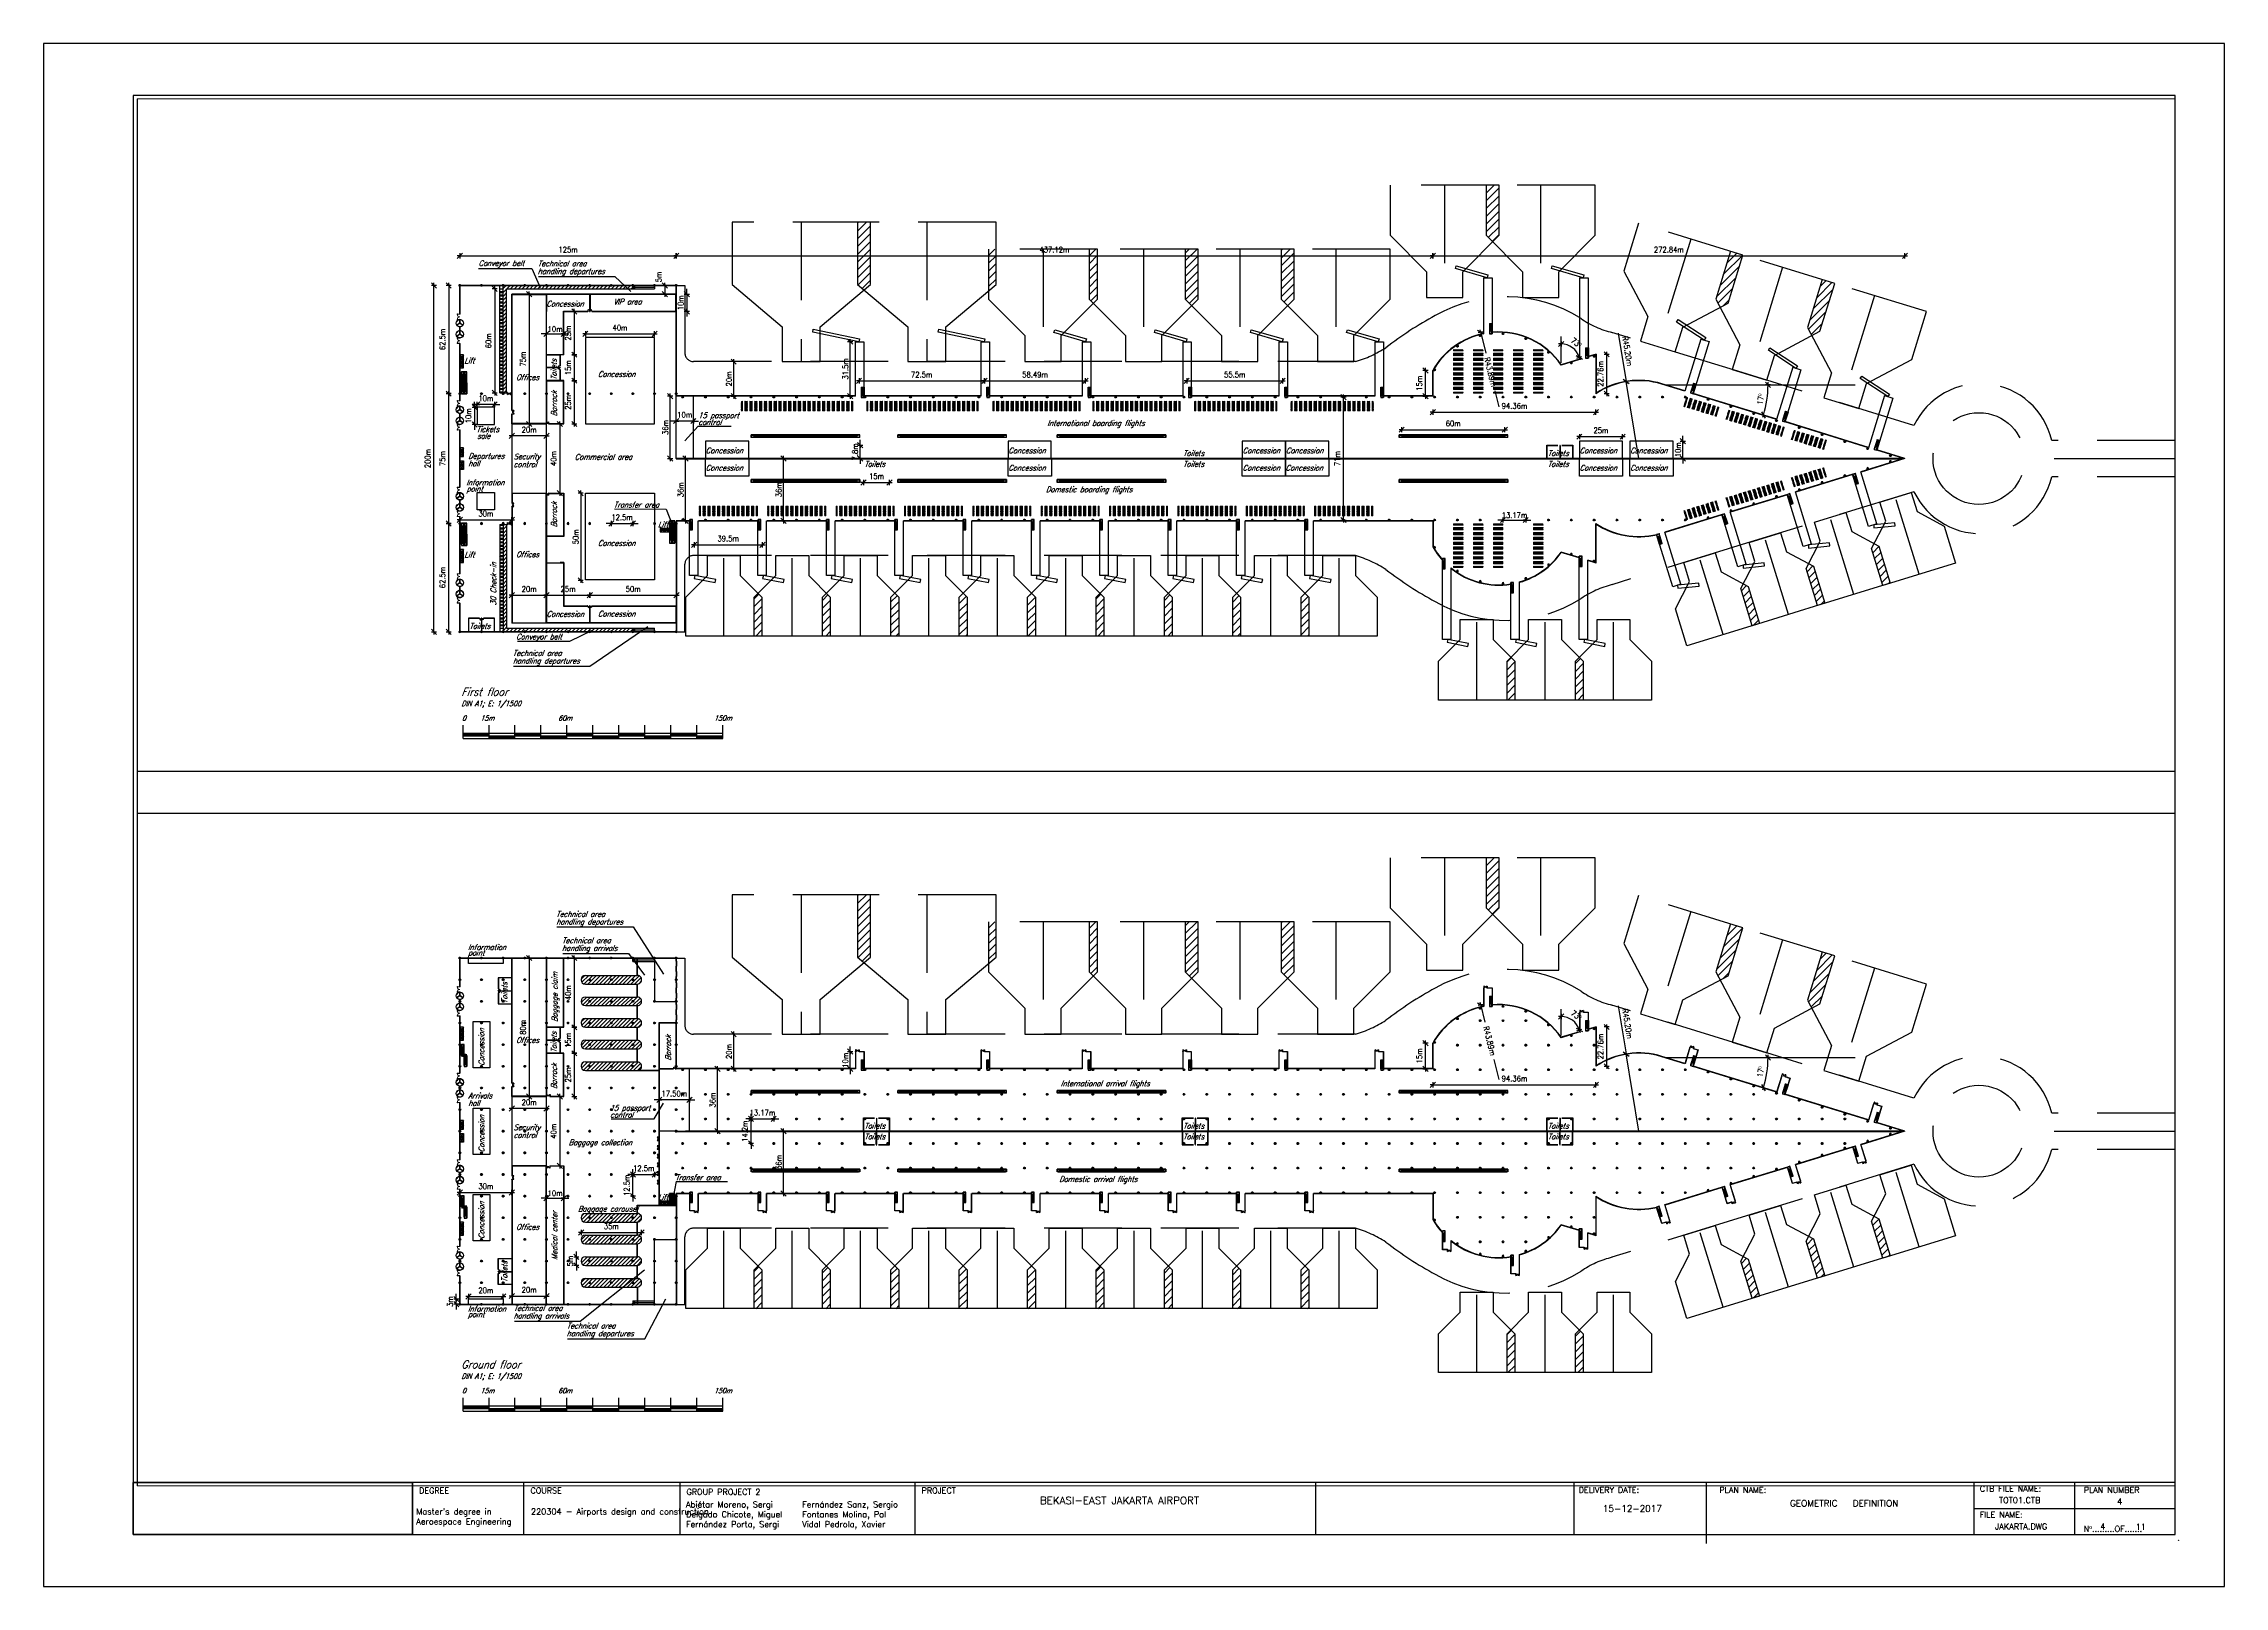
# Paper-space layout 'GEOMETRIC DEFINITION' of a CAD drawing. Header units: millimetres. Extents: x 0 to 84, y 0.1 to 59.5.
# The model-space entities are those that its viewports show. They can reach past a viewport. Long polylines and large blocks are cut down to what shows.
import ezdxf
from ezdxf.enums import TextEntityAlignment as Align

# ---------------------------------------------------------------- set-up
doc = ezdxf.new("R2010")
doc.units = ezdxf.units.MM
for name, pattern in [('ACAD_ISO02W100', [15, 12, -3]), ('DASHDOTBERNUZ', [0.8, 0.4, -0.2, 0, -0.2]), ('DGN Style 1', [0.6, 0, -0.6]), ('HIDDENBERNUZ', [0.3, 0.2, -0.1])]:
    doc.linetypes.add(name, pattern=pattern)
doc.layers.get('0').update_dxf_attribs({"color": 250})
for name, color, linetype in [('01A', 250, 'HIDDENBERNUZ'), ('01C', 250, 'Continuous'), ('01cotes', 200, 'Continuous'), ('01TXT', 250, 'Continuous'), ('03TXT', 250, 'Continuous'), ('05CPIL', 250, 'Continuous'), ('05TXT', 250, 'Continuous'), ('0fingers', 250, 'Continuous'), ('0parquing', 250, 'HIDDENBERNUZ'), ('0serveis', 6, 'HIDDENBERNUZ'), ('0Terminal', 250, 'Continuous'), ('_coberta', 7, 'Continuous'), ('_llegendes', 7, 'Continuous'), ('Background', 7, 'Continuous')]:
    doc.layers.add(name, color=color, linetype=linetype)
doc.layers.add('viewport', color=241, linetype='Continuous', plot=False)
doc.styles.add('_FERROS', font='romans.shx', dxfattribs={"width": 0.9})
doc.styles.add('_PEGATINES', font='romans.shx', dxfattribs={"width": 0.9, "oblique": 20})
doc.styles.add('SIMPLEX', font='SIMPLEX.SHX', dxfattribs={"height": 2.25})
doc.styles.add('TITOL', font='SIMPLEX.SHX', dxfattribs={"height": 2.3})
doc.dimstyles.new('_100PS1500', dxfattribs={"dimtxt": 3.2, "dimasz": 3, "dimexe": 0.18, "dimexo": 0.0625, "dimgap": 2, "dimtad": 1, "dimrnd": 0.01, "dimzin": 12, "dimdsep": 46, "dimtxsty": '_FERROS', "dimblk": 'OBLIQUE', "dimcen": 0.09, "dimdle": 0.5, "dimse1": 1, "dimse2": 1, "dimclrt": 7, "dimadec": 0, "dimazin": 0, "dimtfac": 1, "dimtix": 1, "dimtmove": 2, "dimatfit": 3, "dimldrblk": 'OBLIQUE', "dimfxl": 1, "dimtvp": 0.882353, "dimtolj": 1, "dimtzin": 0, "dimarcsym": 0})
picture_1 = doc.add_image_def('image8.jpg', size_in_pixel=(780, 145))
pattern_1 = [(90, (18.704966, 37.508332), (-0.01, 6e-19), [])]
pattern_2 = [(360, (37.508332, -17.139966), (2e-18, 0.01), [])]
pattern_3 = [(135, (8442.9877, 5937.7986), (-1.122532, -1.122532), [])]

# ---------------------------------------------------------------- blocks, each defined once
blk = doc.blocks.new('_PIL0')
at = {"color": 3, "linetype": 'DASHDOTBERNUZ', "ltscale": 0.4}
for p, q in [((0.7, 0), (-0.7, 0)), ((0, -0.7), (0, 0.7))]:
    blk.add_line(p, q, dxfattribs=at)
blk.add_circle((0, 0), 0.5)
blk = doc.blocks.new('A$C36DD4FB1')
at = {"layer": '0parquing'}
for points in [[(0, -40), (36, -40), (60.5, -11), (80.5, -11), (80.5, 11), (60.5, 11), (35.9, 40), (0, 40), (0, -40)], [(0, 0), (80.5, 0)]]:
    blk.add_lwpolyline(points, dxfattribs=at)
blk = doc.blocks.new('PK-GRAN1')
at = {"layer": '01C'}
for p, q in [((69, 36.2), (100.5, 36.2)), ((69, 31.2), (69, 36.2)), ((69, 31.2), (100.5, 31.2))]:
    blk.add_line(p, q, dxfattribs=at)
at = {"layer": '0fingers'}
blk.add_lwpolyline([(67.3, 33.6), (69, 33.2), (63.5, 6.6), (61.8, 6.9)], close=True, dxfattribs=at)
at = {"layer": '01C', "rotation": 359.977349502434}
blk.add_blockref('A$C36DD4FB1', (0, 0), dxfattribs=at)
blk = doc.blocks.new('PK-PETIT')
at = {"layer": '01C'}
for p, q in [((11.5, -14.8), (-20, -14.8)), ((11.5, -19.8), (-20, -19.8)), ((11.5, -14.8), (11.5, -19.8))]:
    blk.add_line(p, q, dxfattribs=at)
at = {"layer": '0fingers'}
blk.add_lwpolyline([(11.5, -16.7), (13.2, -17.1), (15.6, -5.1), (13.9, -4.7)], close=True, dxfattribs=at)
at = {"layer": '0parquing'}
for points in [[(46.5, -22), (24.1, -22), (11.5, -9.5), (0, -9.5), (0, 9.5), (11.5, 9.5), (24.1, 22), (46.5, 22), (46.5, -22)], [(46.5, 0), (0, 0)]]:
    blk.add_lwpolyline(points, dxfattribs=at)
blk = doc.blocks.new('*U20')
at = {"layer": '05CPIL'}
blk.add_blockref('_PIL0', (0, 0), dxfattribs=at)
blk = doc.blocks.new('*U21')
at = {"layer": '05CPIL', "color": 0, "linetype": 'ByBlock', "lineweight": -2, "transparency": 16777216}
for p in [(0, 125), (62.5, 125), (0, 112.5), (62.5, 112.5), (0, 100), (62.5, 100), (0, 87.5), (0, 75), (62.5, 87.5), (62.5, 75), (0, 62.5), (62.5, 62.5), (0, 50), (62.5, 50), (0, 37.5), (62.5, 37.5), (0, 25), (62.5, 25), (0, 12.5), (62.5, 12.5), (0, 0), (62.5, 0)]:
    blk.add_blockref('*U20', p, dxfattribs=at)
blk = doc.blocks.new('A$C365033A8')
at = {"linetype": 'Continuous', "lineweight": 0, "flags": 128}
blk.add_lwpolyline([(0.8, 0.2), (0.6, 0.7), (0, 0.5), (0.1, 0)], close=True, dxfattribs=at)
at = {"linetype": 'DGN Style 1', "lineweight": 0, "flags": 128}
blk.add_lwpolyline([(0.6, 0.6), (0.8, 0.2), (0.8, 0.2), (0.1, 0), (0, 0.5), (0.6, 0.7)], close=True, dxfattribs=at)
at = {"linetype": 'Continuous', "lineweight": 0, "flags": 128}
blk.add_lwpolyline([(0.6, 0.6), (0.1, 0.5), (0.2, 0.1), (0.8, 0.2)], dxfattribs=at)
blk = doc.blocks.new('CADIRES')
at = {"layer": '01C', "xscale": -1, "rotation": 104.8649578604252}
for p in [(0.5, 2.9), (1.1, 2.9), (1.6, 2.9), (2.2, 2.9), (2.7, 2.9), (3.3, 2.9), (3.8, 2.9), (4.4, 2.9), (4.9, 2.9), (5.5, 2.9)]:
    blk.add_blockref('A$C365033A8', p, dxfattribs=at)
at = {"layer": '01C', "rotation": 75.13504216545468}
for p in [(0.5, -0.1), (1.1, -0.1), (1.6, -0.1), (2.2, -0.1), (2.7, -0.1), (3.3, -0.1), (3.8, -0.1), (4.4, -0.1), (4.9, -0.1), (5.5, -0.1)]:
    blk.add_blockref('A$C365033A8', p, dxfattribs=at)
blk = doc.blocks.new('*U29')
at = {"layer": '01C'}
blk.add_blockref('CADIRES', (-2.8, -1.4), dxfattribs=at)
blk = doc.blocks.new('*U30')
at = {"layer": '01C', "color": 0, "linetype": 'ByBlock', "lineweight": -2, "transparency": 16777216}
for p in [(0, 61.6), (0, 58.8), (0, 56), (0, 53.2), (0, 50.4), (0, 47.6), (0, 44.8), (0, 42), (0, 39.2), (0, 36.4), (0, 33.6), (0, 30.8), (0, 28), (0, 25.2), (0, 22.4), (0, 19.6), (0, 16.8), (0, 14), (0, 11.2), (0, 8.4), (0, 5.6), (0, 2.8), (0, 0)]:
    blk.add_blockref('*U29', p, dxfattribs=at)
blk = doc.blocks.new('*U32')
at = {"layer": '01C'}
blk.add_blockref('CADIRES', (-2.8, -1.4), dxfattribs=at)
blk = doc.blocks.new('*U31')
at = {"layer": '01C', "color": 0, "linetype": 'ByBlock', "lineweight": -2, "transparency": 16777216}
for p in [(0, 47.6), (0, 44.8), (0, 42), (0, 39.2), (0, 36.4), (0, 33.6), (0, 30.8), (0, 28), (0, 25.2), (0, 22.4), (0, 19.6), (0, 16.8), (0, 14), (0, 11.2), (0, 8.4), (0, 5.6), (0, 2.8), (0, 0)]:
    blk.add_blockref('*U32', p, dxfattribs=at)
blk = doc.blocks.new('*U34')
at = {"layer": '01C'}
blk.add_blockref('CADIRES', (-2.8, -1.4), dxfattribs=at)
blk = doc.blocks.new('*U33')
at = {"layer": '01C', "color": 0, "linetype": 'ByBlock', "lineweight": -2, "transparency": 16777216}
for p in [(0, 47.6), (0, 44.8), (0, 42), (0, 39.2), (0, 36.4), (0, 33.6), (0, 30.8), (0, 28), (0, 25.2), (0, 22.4), (0, 19.6), (0, 16.8), (0, 14), (0, 11.2), (0, 8.4), (0, 5.6), (0, 2.8), (0, 0)]:
    blk.add_blockref('*U34', p, dxfattribs=at)
blk = doc.blocks.new('*U36')
at = {"layer": '01C'}
blk.add_blockref('CADIRES', (-2.8, -1.4), dxfattribs=at)
blk = doc.blocks.new('*U35')
at = {"layer": '01C', "color": 0, "linetype": 'ByBlock', "lineweight": -2, "transparency": 16777216}
for p in [(0, 44.8), (0, 42), (0, 39.2), (0, 36.4), (0, 33.6), (0, 30.8), (0, 28), (0, 25.2), (0, 22.4), (0, 19.6), (0, 16.8), (0, 14), (0, 11.2), (0, 8.4), (0, 5.6), (0, 2.8), (0, 0)]:
    blk.add_blockref('*U36', p, dxfattribs=at)
blk = doc.blocks.new('*U38')
at = {"layer": '01C'}
blk.add_blockref('CADIRES', (-2.8, -1.4), dxfattribs=at)
blk = doc.blocks.new('*U37')
at = {"layer": '01C', "color": 0, "linetype": 'ByBlock', "lineweight": -2, "transparency": 16777216}
for p in [(0, 44.8), (0, 42), (0, 39.2), (0, 36.4), (0, 33.6), (0, 30.8), (0, 28), (0, 25.2), (0, 22.4), (0, 19.6), (0, 16.8), (0, 14), (0, 11.2), (0, 8.4), (0, 5.6), (0, 2.8), (0, 0)]:
    blk.add_blockref('*U38', p, dxfattribs=at)
blk = doc.blocks.new('*U40')
at = {"layer": '01C'}
blk.add_blockref('CADIRES', (-2.8, -1.4), dxfattribs=at)
blk = doc.blocks.new('*U39')
at = {"layer": '01C', "color": 0, "linetype": 'ByBlock', "lineweight": -2, "transparency": 16777216}
for p in [(0, 61.6), (0, 58.8), (0, 56), (0, 53.2), (0, 50.4), (0, 47.6), (0, 44.8), (0, 42), (0, 39.2), (0, 36.4), (0, 33.6), (0, 30.8), (0, 28), (0, 25.2), (0, 22.4), (0, 19.6), (0, 16.8), (0, 14), (0, 11.2), (0, 8.4), (0, 5.6), (0, 2.8), (0, 0)]:
    blk.add_blockref('*U40', p, dxfattribs=at)
blk = doc.blocks.new('*U42')
at = {"layer": '01C'}
blk.add_blockref('CADIRES', (-2.8, -1.4), dxfattribs=at)
blk = doc.blocks.new('*U41')
at = {"layer": '01C', "color": 0, "linetype": 'ByBlock', "lineweight": -2, "transparency": 16777216}
for p in [(0, 30.8), (0, 28), (0, 25.2), (0, 22.4), (0, 19.6), (0, 16.8), (0, 14), (0, 11.2), (0, 8.4), (0, 5.6), (0, 2.8), (0, 0)]:
    blk.add_blockref('*U42', p, dxfattribs=at)
blk = doc.blocks.new('*U44')
at = {"layer": '01C'}
blk.add_blockref('CADIRES', (-2.8, -1.4), dxfattribs=at)
blk = doc.blocks.new('*U43')
at = {"layer": '01C', "color": 0, "linetype": 'ByBlock', "lineweight": -2, "transparency": 16777216}
for p in [(0, 30.8), (0, 28), (0, 25.2), (0, 22.4), (0, 19.6), (0, 16.8), (0, 14), (0, 11.2), (0, 8.4), (0, 5.6), (0, 2.8), (0, 0)]:
    blk.add_blockref('*U44', p, dxfattribs=at)
blk = doc.blocks.new('*U46')
at = {"layer": '01C'}
blk.add_blockref('CADIRES', (-2.8, -1.4), dxfattribs=at)
blk = doc.blocks.new('*U45')
at = {"layer": '01C', "color": 0, "linetype": 'ByBlock', "lineweight": -2, "transparency": 16777216}
for p in [(0, 30.8), (0, 28), (0, 25.2), (0, 22.4), (0, 19.6), (0, 16.8), (0, 14), (0, 11.2), (0, 8.4), (0, 5.6), (0, 2.8), (0, 0)]:
    blk.add_blockref('*U46', p, dxfattribs=at)
blk = doc.blocks.new('*U48')
at = {"layer": '01C'}
blk.add_blockref('CADIRES', (-2.8, -1.4), dxfattribs=at)
blk = doc.blocks.new('*U47')
at = {"layer": '01C', "color": 0, "linetype": 'ByBlock', "lineweight": -2, "transparency": 16777216}
for p in [(0, 30.8), (0, 28), (0, 25.2), (0, 22.4), (0, 19.6), (0, 16.8), (0, 14), (0, 11.2), (0, 8.4), (0, 5.6), (0, 2.8), (0, 0)]:
    blk.add_blockref('*U48', p, dxfattribs=at)
blk = doc.blocks.new('*U50')
at = {"layer": '01C'}
blk.add_blockref('CADIRES', (-2.8, -1.4), dxfattribs=at)
blk = doc.blocks.new('*U49')
at = {"layer": '01C', "color": 0, "linetype": 'ByBlock', "lineweight": -2, "transparency": 16777216}
for p in [(0, 30.8), (0, 28), (0, 25.2), (0, 22.4), (0, 19.6), (0, 16.8), (0, 14), (0, 11.2), (0, 8.4), (0, 5.6), (0, 2.8), (0, 0)]:
    blk.add_blockref('*U50', p, dxfattribs=at)
blk = doc.blocks.new('*U52')
at = {"layer": '01C'}
blk.add_blockref('CADIRES', (-2.8, -1.4), dxfattribs=at)
blk = doc.blocks.new('*U51')
at = {"layer": '01C', "color": 0, "linetype": 'ByBlock', "lineweight": -2, "transparency": 16777216}
for p in [(0, 30.8), (0, 28), (0, 25.2), (0, 22.4), (0, 19.6), (0, 16.8), (0, 14), (0, 11.2), (0, 8.4), (0, 5.6), (0, 2.8), (0, 0)]:
    blk.add_blockref('*U52', p, dxfattribs=at)
blk = doc.blocks.new('*U54')
at = {"layer": '01C'}
blk.add_blockref('CADIRES', (-2.8, -1.4), dxfattribs=at)
blk = doc.blocks.new('*U53')
at = {"layer": '01C', "color": 0, "linetype": 'ByBlock', "lineweight": -2, "transparency": 16777216}
for p in [(0, 30.8), (0, 28), (0, 25.2), (0, 22.4), (0, 19.6), (0, 16.8), (0, 14), (0, 11.2), (0, 8.4), (0, 5.6), (0, 2.8), (0, 0)]:
    blk.add_blockref('*U54', p, dxfattribs=at)
blk = doc.blocks.new('*U56')
at = {"layer": '01C'}
blk.add_blockref('CADIRES', (-2.8, -1.4), dxfattribs=at)
blk = doc.blocks.new('*U55')
at = {"layer": '01C', "color": 0, "linetype": 'ByBlock', "lineweight": -2, "transparency": 16777216}
for p in [(0, 30.8), (0, 28), (0, 25.2), (0, 22.4), (0, 19.6), (0, 16.8), (0, 14), (0, 11.2), (0, 8.4), (0, 5.6), (0, 2.8), (0, 0)]:
    blk.add_blockref('*U56', p, dxfattribs=at)
blk = doc.blocks.new('*U58')
at = {"layer": '01C'}
blk.add_blockref('CADIRES', (-2.8, -1.4), dxfattribs=at)
blk = doc.blocks.new('*U57')
at = {"layer": '01C', "color": 0, "linetype": 'ByBlock', "lineweight": -2, "transparency": 16777216}
for p in [(0, 30.8), (0, 28), (0, 25.2), (0, 22.4), (0, 19.6), (0, 16.8), (0, 14), (0, 11.2), (0, 8.4), (0, 5.6), (0, 2.8), (0, 0)]:
    blk.add_blockref('*U58', p, dxfattribs=at)
blk = doc.blocks.new('CINTA')
at = {"layer": '01C', "linetype": 'Continuous'}
h = blk.add_hatch(dxfattribs=at)
h.set_pattern_fill('USER', color=256, scale=0.01, angle=90, pattern_type=0)
h.set_pattern_definition(pattern_1)
h.paths.add_polyline_path([(0.1, 0.6), (0.1, 62.2), (0.2, 62.2), (0.2, 0.6)])
h = blk.add_hatch(dxfattribs=at)
h.set_pattern_fill('USER', color=256, scale=0.05, angle=90, pattern_type=0)
h.set_pattern_definition([(90, (28.7643, 81.89081), (-0.05, 3e-18), [])])
h.paths.add_polyline_path([(0.2, 61.2), (0.2, 1.6), (1.3, 1.6), (1.3, 61.2)])
h.paths.add_polyline_path([(0.8, 59.2), (0.8, 59.3), (0.8, 59.3), (0.8, 59.2)], flags=16)
h.paths.add_polyline_path([(0.8, 57.6), (0.8, 57.6), (0.8, 57.6), (0.8, 57.6)], flags=16)
h = blk.add_hatch(dxfattribs=at)
h.set_pattern_fill('USER', color=256, scale=0.01, angle=90, pattern_type=0)
h.set_pattern_definition(pattern_1)
h.paths.add_polyline_path([(1.4, 0.6), (1.4, 62.2), (1.4, 62.2), (1.4, 0.6)])
for p, q in [((0, 62.8), (0, 0)), ((0, 62.8), (0, 62.8)), ((1.6, 62.8), (0, 62.8)), ((0, 62.7), (0, 0)), ((0, 62.7), (1.5, 62.7)), ((0, 61.9), (0, 61.9)), ((0.1, 61.9), (0, 61.9)), ((0, 61.3), (0.1, 61.3)), ((0.1, 62.2), (0.2, 62.2)), ((0.1, 0.6), (0.1, 62.2)), ((0.2, 62.2), (0.2, 0.6)), ((0.2, 61.2), (0.2, 61.9)), ((0.2, 61.9), (0.2, 61.9)), ((0.2, 61.9), (0.2, 61.9)), ((0.2, 61.9), (0.2, 61.9)), ((0.2, 61.3), (0.2, 61.3)), ((1.3, 61.2), (0.2, 61.2)), ((0.2, 57), (0.2, 61.2)), ((0.2, 6), (0.2, 57)), ((1.3, 61.9), (1.3, 61.2)), ((1.4, 61.9), (1.3, 61.9)), ((1.3, 61.9), (1.3, 61.9)), ((1.3, 61.3), (1.4, 61.3)), ((1.3, 61.2), (1.3, 56.8)), ((1.3, 56.8), (1.3, 5.8)), ((1.4, 62.2), (1.4, 62.2)), ((1.4, 0.6), (1.4, 62.2)), ((1.4, 0.6), (1.4, 62.2)), ((1.5, 61.9), (1.4, 61.9)), ((1.5, 61.3), (1.4, 61.3)), ((1.5, 62.7), (1.5, 0)), ((1.5, 61.9), (1.5, 61.9)), ((1.6, 62.8), (1.6, 0)), ((0, 1.5), (0.1, 1.5)), ((0, 0.9), (0, 0.9)), ((0, 0.9), (0.1, 0.9)), ((0, 0), (0, 0)), ((0, 0), (1.6, 0)), ((1.5, 0), (0, 0)), ((0.2, 0.6), (0.1, 0.6)), ((0.2, 1.6), (0.2, 6)), ((0.2, 1.6), (1.3, 1.6)), ((0.2, 0.9), (0.2, 1.6)), ((0.2, 1.5), (0.2, 1.5)), ((0.2, 0.9), (0.2, 0.9)), ((0.2, 0.9), (0.2, 0.9)), ((0.2, 0.9), (0.2, 0.9)), ((1.3, 5.8), (1.3, 1.6)), ((1.3, 1.6), (1.3, 0.9)), ((1.4, 1.5), (1.3, 1.5)), ((1.3, 0.9), (1.4, 0.9)), ((1.3, 0.9), (1.3, 0.9)), ((1.4, 1.5), (1.5, 1.5)), ((1.4, 0.9), (1.5, 0.9)), ((1.4, 0.6), (1.4, 0.6)), ((1.5, 0.9), (1.5, 0.9))]:
    blk.add_line(p, q, dxfattribs=at)
for centre, radius, start, end in [((0.1, 61.9), 0.0175, 109.4849, 173.4157), ((0.2, 61.5), 0.417, 97.1878, 108.3507), ((0.1, 61.5), 0.428, 74.9655, 77.6554), ((0.2, 61.9), 0.0175, 8.7267, 73.4382), ((1.4, 61.9), 0.0175, 106.5618, 171.2733), ((1.5, 61.5), 0.428, 102.3446, 105.0345), ((1.4, 61.5), 0.417, 71.6493, 82.8122), ((1.5, 61.9), 0.0175, 6.5843, 70.5151), ((0.2, 1.3), 0.417, 251.6493, 262.8122), ((0.1, 0.9), 0.0175, 186.5843, 250.5151), ((0.2, 0.9), 0.0175, 286.5618, 351.2733), ((0.1, 1.3), 0.428, 282.3446, 285.0345), ((1.4, 0.9), 0.0175, 188.7267, 253.4382), ((1.5, 1.3), 0.428, 254.9655, 257.6554), ((1.4, 1.3), 0.417, 277.1878, 288.3507), ((1.5, 0.9), 0.0175, 289.4849, 353.4157)]:
    blk.add_arc(centre, radius, start, end, dxfattribs=at)
blk = doc.blocks.new('A$C04510C17')
h = blk.add_hatch(color=256)
h.paths.add_polyline_path([(-43, 25), (-86, 25, 0.0704864), (-90, 0, 0.0704864), (-86, -25), (-43, -25)])
h.paths.add_polyline_path([(43, 25), (65, 62, 0.1416767), (22, 87), (0, 50)])
h.paths.add_polyline_path([(-20, 0, 1), (20, 0, 1)])
h.paths.add_polyline_path([(0, -50), (22, -87, 0.1416767), (65, -62), (43, -25)])
for p, q in [((-65, 62), (-43, 25)), ((-45, 78), (-22, 38)), ((-22, 87), (0, 50)), ((86, 25), (43, 25)), ((90, 0), (43, 0)), ((-43, -25), (-65, -62)), ((-22, -37), (-45, -78)), ((0, -50), (-22, -87)), ((86, -25), (43, -25))]:
    blk.add_line(p, q)
for points in [[(-415, 799), (-415, 759, 0.5929271), (-415, -759), (-415, -799)], [(-400, 806), (-400, 750, 0.6), (-400, -750), (-400, -806)], [(400, -806), (400, -750, 0.6), (400, 750), (400, 806)], [(415, -799), (415, -759, 0.5929271), (415, 759), (415, 799)]]:
    blk.add_lwpolyline(points, format="xyb")
for points in [[(-839, -19), (-839, -19), (-844, -13), (-848, 0), (-844, 13), (-839, 19), (-839, 19)], [(-841, -13), (-842, -12), (-846, 0), (-842, 12), (-841, 13)], [(-400, 752), (-400, 752), (-393, 761), (-387, 778), (-393, 796), (-400, 805), (-400, 805)], [(-397, 760), (-395, 762), (-390, 778), (-395, 795), (-397, 797)], [(0, -50), (43, -25), (43, 25), (0, 50), (-43, 25), (-43, -25)], [(400, 752), (400, 752), (393, 761), (387, 778), (393, 796), (400, 805), (400, 805)], [(397, 760), (395, 762), (390, 778), (395, 795), (397, 797)], [(436, 717), (436, 717), (433, 724), (424, 734), (411, 737), (403, 736), (403, 736)], [(432, 721), (431, 723), (423, 733), (411, 735), (409, 735)], [(-400, -752), (-400, -752), (-393, -761), (-387, -778), (-393, -796), (-400, -805), (-400, -805)], [(-397, -760), (-395, -762), (-390, -778), (-395, -795), (-397, -797)], [(400, -752), (400, -752), (393, -761), (387, -778), (393, -796), (400, -805), (400, -805)], [(397, -760), (395, -762), (390, -778), (395, -795), (397, -797)], [(403, -736), (403, -736), (411, -737), (424, -734), (433, -724), (436, -717), (436, -717)], [(409, -735), (411, -735), (423, -733), (431, -723), (432, -721)]]:
    blk.add_lwpolyline(points, close=True)
for points in [[(-43, 25), (-834, 25), (-839, 20), (-839, -20), (-834, -25), (-43, -25)], [(-90, -3), (-825, -3), (-825, 3), (-90, 3)], [(0, 50), (395, 735), (402, 736), (437, 716), (439, 710), (43, 25)], [(48, 76), (415, 713), (410, 716), (42, 79)], [(43, -25), (439, -710), (437, -716), (402, -736), (395, -735), (0, -50)], [(42, -79), (410, -716), (415, -713), (48, -76)]]:
    blk.add_lwpolyline(points)
for radius in [900, 90, 20]:
    blk.add_circle((0, 0), radius)
blk = doc.blocks.new('A$C72F4723C')
at = {"lineweight": 9}
for p, q in [((0, 0.68), (0, 0.65)), ((0.02, 0.68), (0, 0.68)), ((0.02, 0.66), (0, 0.65)), ((0.02, 0.67), (0.02, 0.68)), ((0.02, 0.67), (0.02, 0.68)), ((0.02, 0.68), (0.02, 0.68)), ((0.03, 0.68), (0.02, 0.68)), ((0.02, 0.68), (0.02, 0.68)), ((0.02, 0.66), (0.02, 0.68)), ((0.02, 0.67), (0.02, 0.67)), ((0.02, 0.66), (0.02, 0.67)), ((0.02, 0.66), (0.02, 0.67)), ((0.03, 0.66), (0.02, 0.66)), ((0.02, 0.66), (0.02, 0.66)), ((0.02, 0.66), (0.02, 0.66)), ((0.02, 0.66), (0.02, 0.66)), ((0.02, 0.66), (0.02, 0.66)), ((0.02, 0.66), (0.02, 0.66)), ((0.03, 0.69), (0.03, 0.68)), ((0.03, 0.69), (0.03, 0.69)), ((0.03, 0.65), (0.03, 0.69)), ((0.03, 0.66), (0.03, 0.68)), ((0.03, 0.65), (0.03, 0.66)), ((0.03, 0.65), (0.03, 0.65)), ((0.06, 0.65), (0.06, 0.69)), ((0.06, 0.69), (0.06, 0.69)), ((0.06, 0.69), (0.06, 0.68)), ((0.06, 0.66), (0.06, 0.68)), ((0.06, 0.68), (0.07, 0.68)), ((0.06, 0.65), (0.06, 0.66)), ((0.06, 0.66), (0.07, 0.66)), ((0.06, 0.65), (0.06, 0.65)), ((0.07, 0.66), (0.07, 0.68)), ((0.07, 0.68), (0.07, 0.68)), ((0.07, 0.68), (0.07, 0.68)), ((0.07, 0.67), (0.07, 0.68)), ((0.07, 0.67), (0.07, 0.68)), ((0.07, 0.68), (0.09, 0.68)), ((0.07, 0.66), (0.07, 0.67)), ((0.07, 0.66), (0.07, 0.67)), ((0.07, 0.67), (0.07, 0.67)), ((0.07, 0.66), (0.07, 0.66)), ((0.07, 0.66), (0.07, 0.66)), ((0.07, 0.66), (0.07, 0.66)), ((0.07, 0.66), (0.07, 0.66)), ((0.07, 0.66), (0.07, 0.66)), ((0.07, 0.66), (0.09, 0.65)), ((0.09, 0.68), (0.09, 0.65)), ((1.29, 0.68), (1.29, 0.65)), ((1.3, 0.68), (1.29, 0.68)), ((1.3, 0.66), (1.29, 0.65)), ((1.3, 0.67), (1.3, 0.68)), ((1.31, 0.67), (1.3, 0.67)), ((1.3, 0.66), (1.3, 0.67)), ((1.31, 0.66), (1.3, 0.66)), ((1.3, 0.66), (1.3, 0.66)), ((1.32, 0.69), (1.31, 0.68)), ((1.31, 0.67), (1.31, 0.68)), ((1.31, 0.68), (1.31, 0.68)), ((1.31, 0.68), (1.31, 0.68)), ((1.31, 0.68), (1.31, 0.68)), ((1.31, 0.66), (1.31, 0.68)), ((1.31, 0.66), (1.31, 0.68)), ((1.31, 0.66), (1.31, 0.67)), ((1.31, 0.66), (1.31, 0.66)), ((1.31, 0.66), (1.31, 0.66)), ((1.31, 0.66), (1.31, 0.66)), ((1.31, 0.66), (1.31, 0.66)), ((1.32, 0.65), (1.31, 0.66)), ((1.32, 0.69), (1.32, 0.69)), ((1.32, 0.65), (1.32, 0.69)), ((1.32, 0.65), (1.32, 0.65)), ((1.35, 0.65), (1.35, 0.69)), ((1.35, 0.69), (1.35, 0.69)), ((1.35, 0.69), (1.35, 0.68)), ((1.35, 0.66), (1.35, 0.68)), ((1.35, 0.66), (1.36, 0.68)), ((1.35, 0.68), (1.36, 0.68)), ((1.35, 0.65), (1.35, 0.66)), ((1.35, 0.66), (1.35, 0.66)), ((1.35, 0.66), (1.36, 0.66)), ((1.35, 0.66), (1.35, 0.66)), ((1.35, 0.65), (1.35, 0.65)), ((1.36, 0.68), (1.36, 0.68)), ((1.36, 0.68), (1.36, 0.68)), ((1.36, 0.67), (1.36, 0.68)), ((1.36, 0.67), (1.36, 0.68)), ((1.36, 0.68), (1.38, 0.68)), ((1.36, 0.66), (1.36, 0.67)), ((1.36, 0.66), (1.36, 0.67)), ((1.36, 0.67), (1.36, 0.67)), ((1.36, 0.66), (1.36, 0.66)), ((1.36, 0.66), (1.36, 0.66)), ((1.36, 0.66), (1.36, 0.66)), ((1.36, 0.66), (1.38, 0.65)), ((1.38, 0.68), (1.38, 0.65))]:
    blk.add_line(p, q, dxfattribs=at)
at = {"lineweight": 9, "ltscale": 0.3}
for points in [[(0.03, 0.07), (0.03, 0.04), (0.03, 0.04), (0.03, 0), (0.01, 0), (0.01, 0.07)], [(0.06, 0.07), (0.03, 0.07), (0.03, 0.7), (0.06, 0.7)], [(1.32, 0.07), (1.35, 0.07), (1.35, 0.7), (1.32, 0.7)], [(1.35, 0.07), (1.35, 0.04), (1.34, 0.04), (1.34, 0), (1.37, 0), (1.37, 0.07)]]:
    blk.add_lwpolyline(points, close=True, dxfattribs=at)
for centre, start, end in [((0.06, 0.07), 0, 90), ((1.32, 0.07), 90, 180)]:
    blk.add_arc(centre, 0.63, start, end, dxfattribs=at)
blk = doc.blocks.new('A$C6EEB7F1F')
at = {"ltscale": 0.3}
blk.add_blockref('A$C72F4723C', (0, 0), dxfattribs=at)
blk = doc.blocks.new('rotativa')
at = {"layer": '01C', "xscale": 0.002352941176470219, "yscale": 0.002352941176470219, "zscale": 0.002352941176470219}
for p in [(5.3, -0.1), (11.7, -0.1)]:
    blk.add_blockref('A$C04510C17', p, dxfattribs=at)
at = {"layer": '01C', "xscale": -2.352941176470218, "yscale": 2.352941176470218, "zscale": 2.352941176470218, "rotation": 180}
for p in [(0, 0), (13.8, 0)]:
    blk.add_blockref('A$C6EEB7F1F', p, dxfattribs=at)
blk = doc.blocks.new('A$C17FD4830')
at = {"layer": '01C', "linetype": 'Continuous'}
h = blk.add_hatch(dxfattribs=at)
h.set_pattern_fill('USER', color=256, scale=0.01, pattern_type=0)
h.set_pattern_definition(pattern_2)
h.paths.add_polyline_path([(6.4, 1.4), (6.4, 1.4), (0.6, 1.4), (0.6, 1.4)])
h = blk.add_hatch(dxfattribs=at)
h.set_pattern_fill('USER', color=256, scale=0.01, pattern_type=0)
h.set_pattern_definition(pattern_2)
h.paths.add_polyline_path([(6.4, 0.1), (6.4, 0.2), (0.6, 0.2), (0.6, 0.1)])
for p, q in [((0, 1.6), (0, 1.5)), ((6.4, 1.6), (0, 1.6)), ((6.4, 1.5), (0, 1.5)), ((0, 1.5), (0, 0)), ((0, 0), (0, 1.5)), ((6.4, 0), (0, 0)), ((6.4, 0), (0, 0)), ((0.6, 1.4), (0.6, 1.4)), ((0.6, 1.4), (6.4, 1.4)), ((6.4, 1.4), (0.6, 1.4)), ((0.6, 0.1), (0.6, 0.2)), ((0.6, 0.2), (6.4, 0.2)), ((0.6, 0.1), (6.4, 0.1)), ((0.9, 1.5), (0.9, 1.5)), ((0.9, 1.5), (0.9, 1.4)), ((0.9, 1.4), (0.9, 1.3)), ((0.9, 1.3), (1.6, 1.3)), ((0.9, 1.3), (0.9, 1.3)), ((0.9, 1.3), (0.9, 1.3)), ((1.6, 0.2), (0.9, 0.2)), ((0.9, 0.2), (0.9, 0.2)), ((0.9, 0.2), (0.9, 0.2)), ((0.9, 0.1), (0.9, 0)), ((0.9, 0), (0.9, 0)), ((1.5, 1.5), (1.5, 1.4)), ((1.5, 1.4), (1.5, 1.3)), ((1.5, 0.2), (1.5, 0.2)), ((1.5, 0.1), (1.5, 0)), ((1.6, 1.3), (1.6, 0.2)), ((1.6, 1.3), (6, 1.3)), ((1.6, 1.3), (6.4, 1.3)), ((1.6, 1.2), (6.4, 1.2)), ((1.6, 1.2), (6.4, 1.2)), ((1.6, 1.1), (6.4, 1.1)), ((1.6, 1.1), (6.4, 1.1)), ((1.6, 1), (6.4, 1)), ((1.6, 1), (6.4, 1)), ((1.6, 0.9), (6.4, 0.9)), ((1.6, 0.9), (6.4, 0.9)), ((1.6, 0.8), (6.4, 0.8)), ((1.6, 0.8), (6.4, 0.8)), ((1.6, 0.7), (6.4, 0.7)), ((1.6, 0.7), (6.4, 0.7)), ((1.6, 0.6), (6.4, 0.6)), ((1.6, 0.6), (6.4, 0.6)), ((1.6, 0.5), (6.4, 0.5)), ((1.6, 0.5), (6.4, 0.5)), ((1.6, 0.4), (6.4, 0.4)), ((1.6, 0.4), (6.4, 0.4)), ((1.6, 0.3), (6.4, 0.3)), ((1.6, 0.3), (6.4, 0.3)), ((5.8, 0.2), (1.6, 0.2)), ((1.6, 0.2), (6.4, 0.2)), ((6.4, 0.2), (5.8, 0.2)), ((6, 1.3), (6.4, 1.3))]:
    blk.add_line(p, q, dxfattribs=at)
at = {"layer": '01C'}
blk.add_line((6.4, 0), (6.4, 1.6), dxfattribs=at)
at = {"layer": '01C', "linetype": 'Continuous'}
for centre, radius, start, end in [((1.3, 1.4), 0.417, 161.6493, 172.8122), ((0.9, 1.5), 0.0175, 96.5843, 160.5151), ((1.3, 1.5), 0.428, 192.3446, 195.0345), ((0.9, 1.4), 0.0175, 196.5618, 261.2733), ((0.9, 0.2), 0.0175, 98.7267, 163.4382), ((1.3, 0.1), 0.428, 164.9655, 167.6554), ((1.3, 0.2), 0.417, 187.1878, 198.3507), ((0.9, 0.1), 0.0175, 199.4849, 263.4157)]:
    blk.add_arc(centre, radius, start, end, dxfattribs=at)
blk = doc.blocks.new('A$C47A048D5')
at = {"layer": '01C', "linetype": 'Continuous'}
h = blk.add_hatch(dxfattribs=at)
h.set_pattern_fill('USER', color=256, scale=0.01, pattern_type=0)
h.set_pattern_definition(pattern_2)
h.paths.add_polyline_path([(6, 1.4), (6, 1.4), (0.6, 1.4), (0.6, 1.4)])
h = blk.add_hatch(dxfattribs=at)
h.set_pattern_fill('USER', color=256, scale=0.01, pattern_type=0)
h.set_pattern_definition(pattern_2)
h.paths.add_polyline_path([(6, 0.1), (6, 0.2), (0.6, 0.2), (0.6, 0.1)])
for p, q in [((0, 1.6), (0, 1.5)), ((6, 1.6), (0, 1.6)), ((6, 1.5), (0, 1.5)), ((0, 1.5), (0, 0)), ((0, 0), (0, 1.5)), ((6, 0), (0, 0)), ((6, 0), (0, 0)), ((0.6, 1.4), (0.6, 1.4)), ((0.6, 1.4), (6, 1.4)), ((6, 1.4), (0.6, 1.4)), ((0.6, 0.1), (0.6, 0.2)), ((0.6, 0.2), (6, 0.2)), ((0.6, 0.1), (6, 0.1)), ((0.9, 1.5), (0.9, 1.5)), ((0.9, 1.5), (0.9, 1.4)), ((0.9, 1.4), (0.9, 1.3)), ((0.9, 1.3), (1.6, 1.3)), ((0.9, 1.3), (0.9, 1.3)), ((0.9, 1.3), (0.9, 1.3)), ((1.6, 0.2), (0.9, 0.2)), ((0.9, 0.2), (0.9, 0.2)), ((0.9, 0.2), (0.9, 0.2)), ((0.9, 0.1), (0.9, 0)), ((0.9, 0), (0.9, 0)), ((1.5, 1.5), (1.5, 1.4)), ((1.5, 1.4), (1.5, 1.3)), ((1.5, 0.2), (1.5, 0.2)), ((1.5, 0.1), (1.5, 0)), ((1.6, 1.3), (1.6, 0.2)), ((1.6, 1.3), (6, 1.3)), ((1.6, 1.3), (6, 1.3)), ((1.6, 1.2), (6, 1.2)), ((1.6, 1.2), (6, 1.2)), ((1.6, 1.1), (6, 1.1)), ((1.6, 1.1), (6, 1.1)), ((1.6, 1), (6, 1)), ((1.6, 1), (6, 1)), ((1.6, 0.9), (6, 0.9)), ((1.6, 0.9), (6, 0.9)), ((1.6, 0.8), (6, 0.8)), ((1.6, 0.8), (6, 0.8)), ((1.6, 0.7), (6, 0.7)), ((1.6, 0.7), (6, 0.7)), ((1.6, 0.6), (6, 0.6)), ((1.6, 0.6), (6, 0.6)), ((1.6, 0.5), (6, 0.5)), ((1.6, 0.5), (6, 0.5)), ((1.6, 0.4), (6, 0.4)), ((1.6, 0.4), (6, 0.4)), ((1.6, 0.3), (6, 0.3)), ((1.6, 0.3), (6, 0.3)), ((5.8, 0.2), (1.6, 0.2)), ((1.6, 0.2), (6, 0.2)), ((6, 0.2), (5.8, 0.2)), ((6, 1.3), (6, 1.3))]:
    blk.add_line(p, q, dxfattribs=at)
at = {"layer": '01C'}
blk.add_line((6, 0), (6, 1.6), dxfattribs=at)
at = {"layer": '01C', "linetype": 'Continuous'}
for centre, radius, start, end in [((1.3, 1.4), 0.417, 161.6493, 172.8122), ((0.9, 1.5), 0.0175, 96.5843, 160.5151), ((1.3, 1.5), 0.428, 192.3446, 195.0345), ((0.9, 1.4), 0.0175, 196.5618, 261.2733), ((0.9, 0.2), 0.0175, 98.7267, 163.4382), ((1.3, 0.1), 0.428, 164.9655, 167.6554), ((1.3, 0.2), 0.417, 187.1878, 198.3507), ((0.9, 0.1), 0.0175, 199.4849, 263.4157)]:
    blk.add_arc(centre, radius, start, end, dxfattribs=at)
blk = doc.blocks.new('recollida')
at = {"layer": '01C'}
h = blk.add_hatch(dxfattribs=at)
h.set_pattern_fill('ANSI31', color=256, scale=0.5, angle=-90)
h.set_pattern_definition([(45, (1186.731, 6323.8902), (-1.122532, 1.122532), [])])
h.paths.add_polyline_path([(2.5, -2.5, 1), (2.5, 2.5), (-27.5, 2.5, 1), (-27.5, -2.5)])
h.paths.add_polyline_path([(0, 0.5, -1), (0, -0.5, -1)], flags=16)
h.paths.add_polyline_path([(-12.5, -0.5, -1), (-12.5, 0.5, -1)], flags=16)
h.paths.add_polyline_path([(-25, -0.5, -1), (-25, 0.5, -1)], flags=16)
for p, q in [((-27.5, 2.5), (2.5, 2.5)), ((-27.5, -2.5), (2.5, -2.5))]:
    blk.add_line(p, q, dxfattribs=at)
for centre, start, end in [((-27.5, 0), 90, 270), ((2.5, 0), 270, 90)]:
    blk.add_arc(centre, 2.5, start, end, dxfattribs=at)
blk = doc.blocks.new('portadoble')
at = {"layer": '01C'}
for p, q in [((0, -0.2), (0, 0)), ((0, 0), (0.1, 0)), ((0.1, 0), (0.1, -0.2)), ((2.1, 0), (2.1, -0.2)), ((2.2, 0), (2.1, 0)), ((2.2, -0.2), (2.2, 0)), ((0.1, -0.2), (0, -0.2)), ((0.1, -1.2), (0.1, -0.2)), ((0.1, -0.2), (0.1, -1.2)), ((0.1, -0.2), (0.1, -0.2)), ((0.1, -1.2), (0.1, -1.2)), ((2, -0.2), (2, -1.2)), ((2.1, -0.2), (2, -0.2)), ((2, -1.2), (2.1, -1.2)), ((2.1, -1.2), (2.1, -0.2)), ((2.1, -0.2), (2.2, -0.2))]:
    blk.add_line(p, q, dxfattribs=at)
for centre, start, end in [((0.1, -0.2), 271.9192, 359.9782), ((2.1, -0.2), 180.0219, 268.0808)]:
    blk.add_arc(centre, 1, start, end, dxfattribs=at)
blk = doc.blocks.new('_Oblique')
for p, q in [((0, -0.5), (0, 0.5)), ((0, 0), (0.5, 0))]:
    blk.add_line(p, q)
at = {"layer": '01C', "color": 7, "linetype": 'ByBlock', "lineweight": -2}
blk.add_line((-0.5, -0.5), (0.5, 0.5), dxfattribs=at)
blk = doc.blocks.new('*D67')
at = {"layer": '01cotes', "color": 0, "lineweight": -2, "transparency": 16777216}
blk.add_line((7274.4, -1293.2), (7198.4, -1293.2), dxfattribs=at)
at = {"layer": 'DEFPOINTS', "color": 0, "transparency": 16777216}
for p in [(7198.9, -1293.2), (7198.9, -1293.2), (7273.9, -1293.2)]:
    blk.add_point(p, dxfattribs=at)
at = {"layer": '01cotes', "color": 0, "lineweight": -2, "transparency": 16777216, "xscale": 3, "yscale": 3, "zscale": 3, "rotation": 180}
blk.add_blockref('_Oblique', (7198.9, -1293.2), dxfattribs=at)
at = {"layer": '01cotes', "color": 0, "lineweight": -2, "transparency": 16777216, "xscale": 3, "yscale": 3, "zscale": 3}
blk.add_blockref('_Oblique', (7273.9, -1293.2), dxfattribs=at)
at = {"layer": '01cotes', "color": 7, "transparency": 16777216, "insert": (7236.4, -1296.8), "char_height": 3.2, "attachment_point": 5, "rotation": 180, "style": '_FERROS'}
blk.add_mtext('\\A1;75m', dxfattribs=at)
blk = doc.blocks.new('*D69')
at = {"layer": '01cotes', "color": 0, "lineweight": -2, "transparency": 16777216}
blk.add_line((7336.9, -1293.2), (7273.4, -1293.2), dxfattribs=at)
at = {"layer": 'DEFPOINTS', "color": 0, "transparency": 16777216}
for p in [(7273.9, -1293.2), (7273.9, -1293.2), (7336.4, -1293.2)]:
    blk.add_point(p, dxfattribs=at)
at = {"layer": '01cotes', "color": 0, "lineweight": -2, "transparency": 16777216, "xscale": 3, "yscale": 3, "zscale": 3, "rotation": 180}
blk.add_blockref('_Oblique', (7273.9, -1293.2), dxfattribs=at)
at = {"layer": '01cotes', "color": 0, "lineweight": -2, "transparency": 16777216, "xscale": 3, "yscale": 3, "zscale": 3}
blk.add_blockref('_Oblique', (7336.4, -1293.2), dxfattribs=at)
at = {"layer": '01cotes', "color": 7, "transparency": 16777216, "insert": (7305.1, -1296.8), "char_height": 3.2, "attachment_point": 5, "rotation": 180, "style": '_FERROS'}
blk.add_mtext('\\A1;62.5m', dxfattribs=at)
blk = doc.blocks.new('*D70')
at = {"layer": '01cotes', "color": 0, "lineweight": -2, "transparency": 16777216}
blk.add_line((7200.9, -1128.5), (7179.9, -1128.5), dxfattribs=at)
at = {"layer": 'DEFPOINTS', "color": 0, "transparency": 16777216}
for p in [(7180.4, -1128.5), (7180.4, -1128.5), (7200.4, -1128.5)]:
    blk.add_point(p, dxfattribs=at)
at = {"layer": '01cotes', "color": 0, "lineweight": -2, "transparency": 16777216, "xscale": 3, "yscale": 3, "zscale": 3, "rotation": 180}
blk.add_blockref('_Oblique', (7180.4, -1128.5), dxfattribs=at)
at = {"layer": '01cotes', "color": 0, "lineweight": -2, "transparency": 16777216, "xscale": 3, "yscale": 3, "zscale": 3}
blk.add_blockref('_Oblique', (7200.4, -1128.5), dxfattribs=at)
at = {"layer": '01cotes', "color": 7, "transparency": 16777216, "insert": (7190.4, -1131.3), "char_height": 3.2, "attachment_point": 5, "rotation": 180, "style": '_FERROS'}
blk.add_mtext('\\A1;20m', dxfattribs=at)
blk = doc.blocks.new('*D71')
at = {"layer": '01cotes', "color": 0, "lineweight": -2, "transparency": 16777216}
blk.add_line((7336.9, -1301.7), (7135.9, -1301.7), dxfattribs=at)
at = {"layer": 'DEFPOINTS', "color": 0, "transparency": 16777216}
for p in [(7136.4, -1301.7), (7136.4, -1301.7), (7336.4, -1301.7)]:
    blk.add_point(p, dxfattribs=at)
at = {"layer": '01cotes', "color": 0, "lineweight": -2, "transparency": 16777216, "xscale": 3, "yscale": 3, "zscale": 3, "rotation": 180}
blk.add_blockref('_Oblique', (7136.4, -1301.7), dxfattribs=at)
at = {"layer": '01cotes', "color": 0, "lineweight": -2, "transparency": 16777216, "xscale": 3, "yscale": 3, "zscale": 3}
blk.add_blockref('_Oblique', (7336.4, -1301.7), dxfattribs=at)
at = {"layer": '01cotes', "color": 7, "transparency": 16777216, "insert": (7236.4, -1305.3), "char_height": 3.2, "attachment_point": 5, "rotation": 180, "style": '_FERROS'}
blk.add_mtext('\\A1;200m', dxfattribs=at)
blk = doc.blocks.new('*D72')
at = {"layer": '01cotes', "color": 0, "lineweight": -2, "transparency": 16777216}
blk.add_line((7119.3, -1287.2), (7119.3, -1161.2), dxfattribs=at)
at = {"layer": 'DEFPOINTS', "color": 0, "transparency": 16777216}
for p in [(7119.3, -1161.7), (7119.3, -1161.7), (7119.3, -1286.7)]:
    blk.add_point(p, dxfattribs=at)
at = {"layer": '01cotes', "color": 0, "lineweight": -2, "transparency": 16777216, "xscale": 3, "yscale": 3, "zscale": 3}
for p, rotation in [((7119.3, -1161.7), 90), ((7119.3, -1286.7), 270)]:
    blk.add_blockref('_Oblique', p, dxfattribs=dict(at, rotation=rotation))
at = {"layer": '01cotes', "color": 7, "transparency": 16777216, "insert": (7115.7, -1224.2), "char_height": 3.2, "attachment_point": 5, "rotation": 90, "style": '_FERROS'}
blk.add_mtext('\\A1;125m', dxfattribs=at)
blk = doc.blocks.new('*D73')
at = {"layer": '01cotes', "color": 0, "lineweight": -2, "transparency": 16777216}
for p, q in [((7273.9, -1186.7), (7273.9, -1183.7)), ((7273.9, -1199.2), (7273.9, -1186.7)), ((7273.9, -1199.2), (7273.9, -1202.2))]:
    blk.add_line(p, q, dxfattribs=at)
at = {"layer": 'DEFPOINTS', "color": 0, "transparency": 16777216}
for p in [(7273.9, -1186.7), (7273.9, -1186.7), (7273.9, -1199.2)]:
    blk.add_point(p, dxfattribs=at)
at = {"layer": '01cotes', "color": 0, "lineweight": -2, "transparency": 16777216, "xscale": 3, "yscale": 3, "zscale": 3}
for p, rotation in [((7273.9, -1186.7), 270), ((7273.9, -1199.2), 90)]:
    blk.add_blockref('_Oblique', p, dxfattribs=dict(at, rotation=rotation))
at = {"layer": '01cotes', "color": 7, "transparency": 16777216, "insert": (7270.3, -1193), "char_height": 3.2, "attachment_point": 5, "rotation": 90, "style": '_FERROS'}
blk.add_mtext('\\A1;12.5m', dxfattribs=at)
blk = doc.blocks.new('*D74')
at = {"layer": '01cotes', "color": 0, "lineweight": -2, "transparency": 16777216}
blk.add_line((7119.3, -1162.2), (7119.3, -724.1), dxfattribs=at)
at = {"layer": 'DEFPOINTS', "color": 0, "transparency": 16777216}
for p in [(7119.3, -724.6), (7119.3, -724.6), (7119.3, -1161.7)]:
    blk.add_point(p, dxfattribs=at)
at = {"layer": '01cotes', "color": 0, "lineweight": -2, "transparency": 16777216, "xscale": 3, "yscale": 3, "zscale": 3}
for p, rotation in [((7119.3, -724.6), 90), ((7119.3, -1161.7), 270)]:
    blk.add_blockref('_Oblique', p, dxfattribs=dict(at, rotation=rotation))
at = {"layer": '01cotes', "color": 7, "transparency": 16777216, "insert": (7115.7, -943.2), "char_height": 3.2, "attachment_point": 5, "rotation": 90, "style": '_FERROS'}
blk.add_mtext('\\A1;437.12m', dxfattribs=at)
blk = doc.blocks.new('*D75')
at = {"layer": '01cotes', "color": 0, "lineweight": -2, "transparency": 16777216}
blk.add_line((7119.3, -725.1), (7119.3, -451.3), dxfattribs=at)
at = {"layer": 'DEFPOINTS', "color": 0, "transparency": 16777216}
for p in [(7119.3, -451.8), (7119.3, -451.8), (7119.3, -724.6)]:
    blk.add_point(p, dxfattribs=at)
at = {"layer": '01cotes', "color": 0, "lineweight": -2, "transparency": 16777216, "xscale": 3, "yscale": 3, "zscale": 3}
for p, rotation in [((7119.3, -451.8), 90), ((7119.3, -724.6), 270)]:
    blk.add_blockref('_Oblique', p, dxfattribs=dict(at, rotation=rotation))
at = {"layer": '01cotes', "color": 7, "transparency": 16777216, "insert": (7115.7, -588.2), "char_height": 3.2, "attachment_point": 5, "rotation": 90, "style": '_FERROS'}
blk.add_mtext('\\A1;272.84m', dxfattribs=at)
blk = doc.blocks.new('*D76')
at = {"layer": '01cotes', "color": 0, "lineweight": -2, "transparency": 16777216}
blk.add_line((7286.2, -1151.9), (7286.2, -1111.4), dxfattribs=at)
at = {"layer": 'DEFPOINTS', "color": 0, "transparency": 16777216}
for p in [(7286.2, -1111.9), (7286.2, -1111.9), (7286.2, -1151.4)]:
    blk.add_point(p, dxfattribs=at)
at = {"layer": '01cotes', "color": 0, "lineweight": -2, "transparency": 16777216, "xscale": 3, "yscale": 3, "zscale": 3}
for p, rotation in [((7286.2, -1111.9), 90), ((7286.2, -1151.4), 270)]:
    blk.add_blockref('_Oblique', p, dxfattribs=dict(at, rotation=rotation))
at = {"layer": '01cotes', "color": 7, "transparency": 16777216, "insert": (7282.6, -1131.7), "char_height": 3.2, "attachment_point": 5, "rotation": 90, "style": '_FERROS'}
blk.add_mtext('\\A1;39.5m', dxfattribs=at)
blk = doc.blocks.new('*D77')
at = {"layer": '01cotes', "color": 0, "lineweight": -2, "transparency": 16777216}
blk.add_line((7191.5, -1056.6), (7191.5, -983.1), dxfattribs=at)
at = {"layer": 'DEFPOINTS', "color": 0, "transparency": 16777216}
for p in [(7191.5, -983.6), (7191.5, -983.6), (7191.5, -1056.1)]:
    blk.add_point(p, dxfattribs=at)
at = {"layer": '01cotes', "color": 0, "lineweight": -2, "transparency": 16777216, "xscale": 3, "yscale": 3, "zscale": 3}
for p, rotation in [((7191.5, -983.6), 90), ((7191.5, -1056.1), 270)]:
    blk.add_blockref('_Oblique', p, dxfattribs=dict(at, rotation=rotation))
at = {"layer": '01cotes', "color": 7, "transparency": 16777216, "insert": (7187.9, -1019.9), "char_height": 3.2, "attachment_point": 5, "rotation": 90, "style": '_FERROS'}
blk.add_mtext('\\A1;72.5m', dxfattribs=at)
blk = doc.blocks.new('*D78')
at = {"layer": '01cotes', "color": 0, "lineweight": -2, "transparency": 16777216}
blk.add_line((7191.5, -984.1), (7191.5, -924.7), dxfattribs=at)
at = {"layer": 'DEFPOINTS', "color": 0, "transparency": 16777216}
for p in [(7191.5, -925.2), (7191.5, -925.2), (7191.5, -983.6)]:
    blk.add_point(p, dxfattribs=at)
at = {"layer": '01cotes', "color": 0, "lineweight": -2, "transparency": 16777216, "xscale": 3, "yscale": 3, "zscale": 3}
for p, rotation in [((7191.5, -925.2), 90), ((7191.5, -983.6), 270)]:
    blk.add_blockref('_Oblique', p, dxfattribs=dict(at, rotation=rotation))
at = {"layer": '01cotes', "color": 7, "transparency": 16777216, "insert": (7187.9, -954.4), "char_height": 3.2, "attachment_point": 5, "rotation": 90, "style": '_FERROS'}
blk.add_mtext('\\A1;58.49m', dxfattribs=at)
blk = doc.blocks.new('*D79')
at = {"layer": '01cotes', "color": 0, "lineweight": -2, "transparency": 16777216}
blk.add_line((7191.5, -867.3), (7191.5, -810.8), dxfattribs=at)
at = {"layer": 'DEFPOINTS', "color": 0, "transparency": 16777216}
for p in [(7191.5, -811.3), (7191.5, -811.3), (7191.5, -866.8)]:
    blk.add_point(p, dxfattribs=at)
at = {"layer": '01cotes', "color": 0, "lineweight": -2, "transparency": 16777216, "xscale": 3, "yscale": 3, "zscale": 3}
for p, rotation in [((7191.5, -811.3), 90), ((7191.5, -866.8), 270)]:
    blk.add_blockref('_Oblique', p, dxfattribs=dict(at, rotation=rotation))
at = {"layer": '01cotes', "color": 7, "transparency": 16777216, "insert": (7187.9, -839), "char_height": 3.2, "attachment_point": 5, "rotation": 90, "style": '_FERROS'}
blk.add_mtext('\\A1;55.5m', dxfattribs=at)
blk = doc.blocks.new('*D80')
at = {"layer": '01cotes', "color": 0, "lineweight": -2, "transparency": 16777216}
blk.add_line((7219.7, -743.1), (7219.7, -682.5), dxfattribs=at)
at = {"layer": 'DEFPOINTS', "color": 0, "transparency": 16777216}
for p in [(7219.7, -683), (7219.7, -683), (7219.7, -742.6)]:
    blk.add_point(p, dxfattribs=at)
at = {"layer": '01cotes', "color": 0, "lineweight": -2, "transparency": 16777216, "xscale": 3, "yscale": 3, "zscale": 3}
for p, rotation in [((7219.7, -683), 90), ((7219.7, -742.6), 270)]:
    blk.add_blockref('_Oblique', p, dxfattribs=dict(at, rotation=rotation))
at = {"layer": '01cotes', "color": 7, "transparency": 16777216, "insert": (7216.1, -712.8), "char_height": 3.2, "attachment_point": 5, "rotation": 90, "style": '_FERROS'}
blk.add_mtext('\\A1;60m', dxfattribs=at)
blk = doc.blocks.new('*D81')
at = {"layer": '01cotes', "color": 0, "lineweight": -2, "transparency": 16777216}
blk.add_line((7135.9, -1293.2), (7199.4, -1293.2), dxfattribs=at)
at = {"layer": 'DEFPOINTS', "color": 0, "transparency": 16777216}
for p in [(7136.4, -1293.2), (7198.9, -1293.2), (7198.9, -1293.2)]:
    blk.add_point(p, dxfattribs=at)
at = {"layer": '01cotes', "color": 0, "lineweight": -2, "transparency": 16777216, "xscale": 3, "yscale": 3, "zscale": 3, "rotation": 180}
blk.add_blockref('_Oblique', (7136.4, -1293.2), dxfattribs=at)
at = {"layer": '01cotes', "color": 0, "lineweight": -2, "transparency": 16777216, "xscale": 3, "yscale": 3, "zscale": 3}
blk.add_blockref('_Oblique', (7198.9, -1293.2), dxfattribs=at)
at = {"layer": '01cotes', "color": 7, "transparency": 16777216, "insert": (7167.6, -1296.8), "char_height": 3.2, "attachment_point": 5, "rotation": 180, "style": '_FERROS'}
blk.add_mtext('\\A1;62.5m', dxfattribs=at)
blk = doc.blocks.new('*D82')
at = {"layer": '01cotes', "color": 0, "lineweight": -2, "transparency": 16777216}
for p, q in [((7206.7, -1278.2), (7203.7, -1278.2)), ((7206.7, -1278.2), (7216.7, -1278.2)), ((7216.7, -1278.2), (7219.7, -1278.2))]:
    blk.add_line(p, q, dxfattribs=at)
at = {"layer": 'DEFPOINTS', "color": 0, "transparency": 16777216}
for p in [(7206.7, -1278.2), (7216.7, -1278.2), (7216.7, -1278.2)]:
    blk.add_point(p, dxfattribs=at)
at = {"layer": '01cotes', "color": 0, "lineweight": -2, "transparency": 16777216, "xscale": 3, "yscale": 3, "zscale": 3}
blk.add_blockref('_Oblique', (7206.7, -1278.2), dxfattribs=at)
at = {"layer": '01cotes', "color": 0, "lineweight": -2, "transparency": 16777216, "xscale": 3, "yscale": 3, "zscale": 3, "rotation": 180}
blk.add_blockref('_Oblique', (7216.7, -1278.2), dxfattribs=at)
at = {"layer": '01cotes', "color": 7, "transparency": 16777216, "insert": (7211.7, -1281.8), "char_height": 3.2, "attachment_point": 5, "rotation": 180, "style": '_FERROS'}
blk.add_mtext('\\A1;10m', dxfattribs=at)
blk = doc.blocks.new('*D83')
at = {"layer": '01cotes', "color": 0, "lineweight": -2, "transparency": 16777216}
for p, q in [((7205.2, -1266.7), (7205.2, -1263.7)), ((7205.2, -1266.7), (7205.2, -1276.7)), ((7205.2, -1276.7), (7205.2, -1279.7))]:
    blk.add_line(p, q, dxfattribs=at)
at = {"layer": 'DEFPOINTS', "color": 0, "transparency": 16777216}
for p in [(7205.2, -1266.7), (7205.2, -1276.7), (7205.2, -1276.7)]:
    blk.add_point(p, dxfattribs=at)
at = {"layer": '01cotes', "color": 0, "lineweight": -2, "transparency": 16777216, "xscale": 3, "yscale": 3, "zscale": 3}
for p, rotation in [((7205.2, -1266.7), 270), ((7205.2, -1276.7), 90)]:
    blk.add_blockref('_Oblique', p, dxfattribs=dict(at, rotation=rotation))
at = {"layer": '01cotes', "color": 7, "transparency": 16777216, "insert": (7201.6, -1271.7), "char_height": 3.2, "attachment_point": 5, "rotation": 90, "style": '_FERROS'}
blk.add_mtext('\\A1;10m', dxfattribs=at)
blk = doc.blocks.new('*D84')
at = {"layer": '01cotes', "color": 0, "lineweight": -2, "transparency": 16777216}
blk.add_line((7164.4, -1214.7), (7164.4, -1173.7), dxfattribs=at)
at = {"layer": 'DEFPOINTS', "color": 0, "transparency": 16777216}
for p in [(7164.4, -1174.2), (7164.4, -1174.2), (7164.4, -1214.2)]:
    blk.add_point(p, dxfattribs=at)
at = {"layer": '01cotes', "color": 0, "lineweight": -2, "transparency": 16777216, "xscale": 3, "yscale": 3, "zscale": 3}
for p, rotation in [((7164.4, -1174.2), 90), ((7164.4, -1214.2), 270)]:
    blk.add_blockref('_Oblique', p, dxfattribs=dict(at, rotation=rotation))
at = {"layer": '01cotes', "color": 7, "transparency": 16777216, "insert": (7160.8, -1194.2), "char_height": 3.2, "attachment_point": 5, "rotation": 90, "style": '_FERROS'}
blk.add_mtext('\\A1;40m', dxfattribs=at)
blk = doc.blocks.new('*D85')
at = {"layer": '01cotes', "color": 0, "lineweight": -2, "transparency": 16777216}
blk.add_line((7255.9, -1216.9), (7307.2, -1216.9), dxfattribs=at)
at = {"layer": 'DEFPOINTS', "color": 0, "transparency": 16777216}
for p in [(7256.4, -1216.9), (7306.7, -1216.9), (7306.7, -1216.9)]:
    blk.add_point(p, dxfattribs=at)
at = {"layer": '01cotes', "color": 0, "lineweight": -2, "transparency": 16777216, "xscale": 3, "yscale": 3, "zscale": 3, "rotation": 180}
blk.add_blockref('_Oblique', (7256.4, -1216.9), dxfattribs=at)
at = {"layer": '01cotes', "color": 0, "lineweight": -2, "transparency": 16777216, "xscale": 3, "yscale": 3, "zscale": 3}
blk.add_blockref('_Oblique', (7306.7, -1216.9), dxfattribs=at)
at = {"layer": '01cotes', "color": 7, "transparency": 16777216, "insert": (7281.6, -1219.8), "char_height": 3.2, "attachment_point": 5, "rotation": 180, "style": '_FERROS'}
blk.add_mtext('\\A1;50m', dxfattribs=at)
blk = doc.blocks.new('*D86')
at = {"layer": '01cotes', "color": 0, "lineweight": -2, "transparency": 16777216}
blk.add_line((7315.3, -1212.1), (7315.3, -1161.1), dxfattribs=at)
at = {"layer": 'DEFPOINTS', "color": 0, "transparency": 16777216}
for p in [(7315.3, -1161.6), (7315.3, -1161.6), (7315.3, -1211.6)]:
    blk.add_point(p, dxfattribs=at)
at = {"layer": '01cotes', "color": 0, "lineweight": -2, "transparency": 16777216, "xscale": 3, "yscale": 3, "zscale": 3}
for p, rotation in [((7315.3, -1161.6), 90), ((7315.3, -1211.6), 270)]:
    blk.add_blockref('_Oblique', p, dxfattribs=dict(at, rotation=rotation))
at = {"layer": '01cotes', "color": 7, "transparency": 16777216, "insert": (7311.7, -1186.6), "char_height": 3.2, "attachment_point": 5, "rotation": 90, "style": '_FERROS'}
blk.add_mtext('\\A1;50m', dxfattribs=at)
blk = doc.blocks.new('*D87')
at = {"layer": '01cotes', "color": 0, "lineweight": -2, "transparency": 16777216}
blk.add_line((7223.3, -1236.2), (7223.3, -1257.2), dxfattribs=at)
at = {"layer": 'DEFPOINTS', "color": 0, "transparency": 16777216}
for p in [(7223.3, -1236.7), (7223.3, -1256.7), (7223.3, -1256.7)]:
    blk.add_point(p, dxfattribs=at)
at = {"layer": '01cotes', "color": 0, "lineweight": -2, "transparency": 16777216, "xscale": 3, "yscale": 3, "zscale": 3}
for p, rotation in [((7223.3, -1236.7), 90), ((7223.3, -1256.7), 270)]:
    blk.add_blockref('_Oblique', p, dxfattribs=dict(at, rotation=rotation))
at = {"layer": '01cotes', "color": 7, "transparency": 16777216, "insert": (7219.7, -1246.7), "char_height": 3.2, "attachment_point": 5, "rotation": 90, "style": '_FERROS'}
blk.add_mtext('\\A1;20m', dxfattribs=at)
blk = doc.blocks.new('*D88')
at = {"layer": '01cotes', "color": 0, "lineweight": -2, "transparency": 16777216}
blk.add_line((7137.9, -1266.6), (7198.9, -1266.6), dxfattribs=at)
at = {"layer": 'DEFPOINTS', "color": 0, "transparency": 16777216}
for p in [(7138.4, -1266.6), (7198.4, -1266.6), (7198.4, -1266.6)]:
    blk.add_point(p, dxfattribs=at)
at = {"layer": '01cotes', "color": 0, "lineweight": -2, "transparency": 16777216, "xscale": 3, "yscale": 3, "zscale": 3, "rotation": 180}
blk.add_blockref('_Oblique', (7138.4, -1266.6), dxfattribs=at)
at = {"layer": '01cotes', "color": 0, "lineweight": -2, "transparency": 16777216, "xscale": 3, "yscale": 3, "zscale": 3}
blk.add_blockref('_Oblique', (7198.4, -1266.6), dxfattribs=at)
at = {"layer": '01cotes', "color": 7, "transparency": 16777216, "insert": (7168.4, -1270.2), "char_height": 3.2, "attachment_point": 5, "rotation": 180, "style": '_FERROS'}
blk.add_mtext('\\A1;60m', dxfattribs=at)
blk = doc.blocks.new('*D89')
at = {"layer": '01cotes', "color": 0, "lineweight": -2, "transparency": 16777216}
for p, q in [((7141.4, -1155.6), (7138.4, -1155.6)), ((7141.4, -1155.6), (7151.4, -1155.6)), ((7151.4, -1155.6), (7154.4, -1155.6))]:
    blk.add_line(p, q, dxfattribs=at)
at = {"layer": 'DEFPOINTS', "color": 0, "transparency": 16777216}
for p in [(7141.4, -1155.6), (7151.4, -1155.6), (7151.4, -1155.6)]:
    blk.add_point(p, dxfattribs=at)
at = {"layer": '01cotes', "color": 0, "lineweight": -2, "transparency": 16777216, "xscale": 3, "yscale": 3, "zscale": 3}
blk.add_blockref('_Oblique', (7141.4, -1155.6), dxfattribs=at)
at = {"layer": '01cotes', "color": 0, "lineweight": -2, "transparency": 16777216, "xscale": 3, "yscale": 3, "zscale": 3, "rotation": 180}
blk.add_blockref('_Oblique', (7151.4, -1155.6), dxfattribs=at)
at = {"layer": '01cotes', "color": 7, "transparency": 16777216, "insert": (7146.4, -1159.2), "char_height": 3.2, "attachment_point": 5, "rotation": 180, "style": '_FERROS'}
blk.add_mtext('\\A1;10m', dxfattribs=at)
blk = doc.blocks.new('*D90')
at = {"layer": '01cotes', "color": 0, "lineweight": -2, "transparency": 16777216}
blk.add_line((7135.9, -1168.3), (7141.9, -1168.3), dxfattribs=at)
at = {"layer": 'DEFPOINTS', "color": 0, "transparency": 16777216}
for p in [(7136.4, -1168.3), (7141.4, -1168.3), (7141.4, -1168.3)]:
    blk.add_point(p, dxfattribs=at)
at = {"layer": '01cotes', "color": 0, "lineweight": -2, "transparency": 16777216, "xscale": 3, "yscale": 3, "zscale": 3, "rotation": 180}
blk.add_blockref('_Oblique', (7136.4, -1168.3), dxfattribs=at)
at = {"layer": '01cotes', "color": 0, "lineweight": -2, "transparency": 16777216, "xscale": 3, "yscale": 3, "zscale": 3}
blk.add_blockref('_Oblique', (7141.4, -1168.3), dxfattribs=at)
at = {"layer": '01cotes', "color": 7, "transparency": 16777216, "insert": (7131.5, -1171.9), "char_height": 3.2, "attachment_point": 5, "rotation": 180, "style": '_FERROS'}
blk.add_mtext('\\A1;5m', dxfattribs=at)
blk = doc.blocks.new('*D91')
at = {"layer": '01cotes', "color": 0, "lineweight": -2, "transparency": 16777216}
blk.add_line((7200.9, -1061.2), (7168.4, -1061.2), dxfattribs=at)
at = {"layer": 'DEFPOINTS', "color": 0, "transparency": 16777216}
for p in [(7168.9, -1061.2), (7168.9, -1061.2), (7200.4, -1061.2)]:
    blk.add_point(p, dxfattribs=at)
at = {"layer": '01cotes', "color": 0, "lineweight": -2, "transparency": 16777216, "xscale": 3, "yscale": 3, "zscale": 3, "rotation": 180}
blk.add_blockref('_Oblique', (7168.9, -1061.2), dxfattribs=at)
at = {"layer": '01cotes', "color": 0, "lineweight": -2, "transparency": 16777216, "xscale": 3, "yscale": 3, "zscale": 3}
blk.add_blockref('_Oblique', (7200.4, -1061.2), dxfattribs=at)
at = {"layer": '01cotes', "color": 7, "transparency": 16777216, "insert": (7184.6, -1064), "char_height": 3.2, "attachment_point": 5, "rotation": 180, "style": '_FERROS'}
blk.add_mtext('\\A1;31.5m', dxfattribs=at)
blk = doc.blocks.new('*D95')
at = {"layer": '01cotes', "color": 0, "lineweight": -2, "transparency": 16777216}
blk.add_line((7250.2, -1054), (7250.2, -1038), dxfattribs=at)
at = {"layer": 'DEFPOINTS', "color": 0, "transparency": 16777216}
for p in [(7250.2, -1038.5), (7250.2, -1038.5), (7250.2, -1053.5)]:
    blk.add_point(p, dxfattribs=at)
at = {"layer": '01cotes', "color": 0, "lineweight": -2, "transparency": 16777216, "xscale": 3, "yscale": 3, "zscale": 3}
for p, rotation in [((7250.2, -1038.5), 90), ((7250.2, -1053.5), 270)]:
    blk.add_blockref('_Oblique', p, dxfattribs=dict(at, rotation=rotation))
at = {"layer": '01cotes', "color": 7, "transparency": 16777216, "insert": (7246.6, -1046), "char_height": 3.2, "attachment_point": 5, "rotation": 90, "style": '_FERROS'}
blk.add_mtext('\\A1;15m', dxfattribs=at)
blk = doc.blocks.new('*D96')
at = {"layer": '01cotes', "color": 0, "lineweight": -2, "transparency": 16777216}
for p, q in [((7228.6, -1055.5), (7225.6, -1055.5)), ((7236.4, -1055.5), (7228.6, -1055.5)), ((7236.4, -1055.5), (7239.4, -1055.5))]:
    blk.add_line(p, q, dxfattribs=at)
at = {"layer": 'DEFPOINTS', "color": 0, "transparency": 16777216}
for p in [(7228.6, -1055.5), (7228.6, -1055.5), (7236.4, -1055.5)]:
    blk.add_point(p, dxfattribs=at)
at = {"layer": '01cotes', "color": 0, "lineweight": -2, "transparency": 16777216, "xscale": 3, "yscale": 3, "zscale": 3}
blk.add_blockref('_Oblique', (7228.6, -1055.5), dxfattribs=at)
at = {"layer": '01cotes', "color": 0, "lineweight": -2, "transparency": 16777216, "xscale": 3, "yscale": 3, "zscale": 3, "rotation": 180}
blk.add_blockref('_Oblique', (7236.4, -1055.5), dxfattribs=at)
at = {"layer": '01cotes', "color": 7, "transparency": 16777216, "insert": (7232.5, -1058.4), "char_height": 3.2, "attachment_point": 5, "rotation": 180, "style": '_FERROS'}
blk.add_mtext('\\A1;7.8m', dxfattribs=at)
blk = doc.blocks.new('*D97')
at = {"layer": '01cotes', "color": 0, "lineweight": -2, "transparency": 16777216}
blk.add_line((6294.9, -1217.2), (6294.9, -1181.2), dxfattribs=at)
at = {"layer": 'DEFPOINTS', "color": 0, "transparency": 16777216}
for p in [(6294.9, -1181.7), (6294.9, -1181.7), (6294.9, -1216.7)]:
    blk.add_point(p, dxfattribs=at)
at = {"layer": '01cotes', "color": 0, "lineweight": -2, "transparency": 16777216, "xscale": 3, "yscale": 3, "zscale": 3}
for p, rotation in [((6294.9, -1181.7), 90), ((6294.9, -1216.7), 270)]:
    blk.add_blockref('_Oblique', p, dxfattribs=dict(at, rotation=rotation))
at = {"layer": '01cotes', "color": 7, "transparency": 16777216, "insert": (6291.3, -1199.2), "char_height": 3.2, "attachment_point": 5, "rotation": 90, "style": '_FERROS'}
blk.add_mtext('\\A1;35m', dxfattribs=at)
blk = doc.blocks.new('*D98')
at = {"layer": '01cotes', "color": 0, "lineweight": -2, "transparency": 16777216}
for p, q in [((6308.9, -1219.4), (6305.9, -1219.4)), ((6313.9, -1219.4), (6308.9, -1219.4)), ((6313.9, -1219.4), (6316.9, -1219.4))]:
    blk.add_line(p, q, dxfattribs=at)
at = {"layer": 'DEFPOINTS', "color": 0, "transparency": 16777216}
for p in [(6308.9, -1219.4), (6308.9, -1219.4), (6313.9, -1219.4)]:
    blk.add_point(p, dxfattribs=at)
at = {"layer": '01cotes', "color": 0, "lineweight": -2, "transparency": 16777216, "xscale": 3, "yscale": 3, "zscale": 3}
blk.add_blockref('_Oblique', (6308.9, -1219.4), dxfattribs=at)
at = {"layer": '01cotes', "color": 0, "lineweight": -2, "transparency": 16777216, "xscale": 3, "yscale": 3, "zscale": 3, "rotation": 180}
blk.add_blockref('_Oblique', (6313.9, -1219.4), dxfattribs=at)
at = {"layer": '01cotes', "color": 7, "transparency": 16777216, "insert": (6311.4, -1223), "char_height": 3.2, "attachment_point": 5, "rotation": 180, "style": '_FERROS'}
blk.add_mtext('\\A1;5m', dxfattribs=at)
blk = doc.blocks.new('*D99')
at = {"layer": '01cotes', "color": 0, "lineweight": -2, "transparency": 16777216}
for p, q in [((6261.4, -1186.7), (6258.4, -1186.7)), ((6273.9, -1186.7), (6261.4, -1186.7)), ((6273.9, -1186.7), (6276.9, -1186.7))]:
    blk.add_line(p, q, dxfattribs=at)
at = {"layer": 'DEFPOINTS', "color": 0, "transparency": 16777216}
for p in [(6261.4, -1186.7), (6261.4, -1186.7), (6273.9, -1186.7)]:
    blk.add_point(p, dxfattribs=at)
at = {"layer": '01cotes', "color": 0, "lineweight": -2, "transparency": 16777216, "xscale": 3, "yscale": 3, "zscale": 3}
blk.add_blockref('_Oblique', (6261.4, -1186.7), dxfattribs=at)
at = {"layer": '01cotes', "color": 0, "lineweight": -2, "transparency": 16777216, "xscale": 3, "yscale": 3, "zscale": 3, "rotation": 180}
blk.add_blockref('_Oblique', (6273.9, -1186.7), dxfattribs=at)
at = {"layer": '01cotes', "color": 7, "transparency": 16777216, "insert": (6267.6, -1190.3), "char_height": 3.2, "attachment_point": 5, "rotation": 180, "style": '_FERROS'}
blk.add_mtext('\\A1;12.5m', dxfattribs=at)
blk = doc.blocks.new('*D100')
at = {"layer": '01cotes', "color": 0, "lineweight": -2, "transparency": 16777216}
for p, q in [((6261.4, -1174.2), (6261.4, -1171.2)), ((6261.4, -1186.7), (6261.4, -1174.2)), ((6261.4, -1186.7), (6261.4, -1189.7))]:
    blk.add_line(p, q, dxfattribs=at)
at = {"layer": 'DEFPOINTS', "color": 0, "transparency": 16777216}
for p in [(6261.4, -1174.2), (6261.4, -1174.2), (6261.4, -1186.7)]:
    blk.add_point(p, dxfattribs=at)
at = {"layer": '01cotes', "color": 0, "lineweight": -2, "transparency": 16777216, "xscale": 3, "yscale": 3, "zscale": 3}
for p, rotation in [((6261.4, -1174.2), 270), ((6261.4, -1186.7), 90)]:
    blk.add_blockref('_Oblique', p, dxfattribs=dict(at, rotation=rotation))
at = {"layer": '01cotes', "color": 7, "transparency": 16777216, "insert": (6257.8, -1180.5), "char_height": 3.2, "attachment_point": 5, "rotation": 90, "style": '_FERROS'}
blk.add_mtext('\\A1;12.5m', dxfattribs=at)
blk = doc.blocks.new('*D101')
at = {"layer": '01cotes', "color": 0, "lineweight": -2, "transparency": 16777216}
for p, q in [((6229.3, -1118.5), (6226.3, -1118.5)), ((6243.5, -1118.5), (6229.3, -1118.5)), ((6243.5, -1118.5), (6246.5, -1118.5))]:
    blk.add_line(p, q, dxfattribs=at)
at = {"layer": 'DEFPOINTS', "color": 0, "transparency": 16777216}
for p in [(6229.3, -1118.5), (6229.3, -1118.5), (6243.5, -1118.5)]:
    blk.add_point(p, dxfattribs=at)
at = {"layer": '01cotes', "color": 0, "lineweight": -2, "transparency": 16777216, "xscale": 3, "yscale": 3, "zscale": 3}
blk.add_blockref('_Oblique', (6229.3, -1118.5), dxfattribs=at)
at = {"layer": '01cotes', "color": 0, "lineweight": -2, "transparency": 16777216, "xscale": 3, "yscale": 3, "zscale": 3, "rotation": 180}
blk.add_blockref('_Oblique', (6243.5, -1118.5), dxfattribs=at)
at = {"layer": '01cotes', "color": 7, "transparency": 16777216, "insert": (6236.4, -1122.1), "char_height": 3.2, "attachment_point": 5, "rotation": 180, "style": '_FERROS'}
blk.add_mtext('\\A1;14.2m', dxfattribs=at)
blk = doc.blocks.new('*D102')
at = {"layer": '01cotes', "color": 0, "lineweight": -2, "transparency": 16777216}
for p, q in [((6229.3, -1105.4), (6229.3, -1102.4)), ((6229.3, -1118.5), (6229.3, -1105.4)), ((6229.3, -1118.5), (6229.3, -1121.5))]:
    blk.add_line(p, q, dxfattribs=at)
at = {"layer": 'DEFPOINTS', "color": 0, "transparency": 16777216}
for p in [(6229.3, -1105.4), (6229.3, -1105.4), (6229.3, -1118.5)]:
    blk.add_point(p, dxfattribs=at)
at = {"layer": '01cotes', "color": 0, "lineweight": -2, "transparency": 16777216, "xscale": 3, "yscale": 3, "zscale": 3}
for p, rotation in [((6229.3, -1105.4), 270), ((6229.3, -1118.5), 90)]:
    blk.add_blockref('_Oblique', p, dxfattribs=dict(at, rotation=rotation))
at = {"layer": '01cotes', "color": 7, "transparency": 16777216, "insert": (6225.7, -1111.9), "char_height": 3.2, "attachment_point": 5, "rotation": 90, "style": '_FERROS'}
blk.add_mtext('\\A1;13.17m', dxfattribs=at)
blk = doc.blocks.new('*D103')
at = {"layer": '01cotes', "color": 0, "lineweight": -2, "transparency": 16777216}
blk.add_line((7223.7, -640.4), (7223.7, -614.4), dxfattribs=at)
at = {"layer": 'DEFPOINTS', "color": 0, "transparency": 16777216}
for p in [(7223.7, -614.9), (7223.7, -614.9), (7223.7, -639.9)]:
    blk.add_point(p, dxfattribs=at)
at = {"layer": '01cotes', "color": 0, "lineweight": -2, "transparency": 16777216, "xscale": 3, "yscale": 3, "zscale": 3}
for p, rotation in [((7223.7, -614.9), 90), ((7223.7, -639.9), 270)]:
    blk.add_blockref('_Oblique', p, dxfattribs=dict(at, rotation=rotation))
at = {"layer": '01cotes', "color": 7, "transparency": 16777216, "insert": (7220.1, -627.4), "char_height": 3.2, "attachment_point": 5, "rotation": 90, "style": '_FERROS'}
blk.add_mtext('\\A1;25m', dxfattribs=at)
blk = doc.blocks.new('*D104')
at = {"layer": '01cotes', "color": 0, "lineweight": -2, "transparency": 16777216}
for p, q in [((7226.3, -580.1), (7223.3, -580.1)), ((7236.3, -580.1), (7226.3, -580.1)), ((7236.3, -580.1), (7239.3, -580.1))]:
    blk.add_line(p, q, dxfattribs=at)
at = {"layer": 'DEFPOINTS', "color": 0, "transparency": 16777216}
for p in [(7226.3, -580.1), (7226.3, -580.1), (7236.3, -580.1)]:
    blk.add_point(p, dxfattribs=at)
at = {"layer": '01cotes', "color": 0, "lineweight": -2, "transparency": 16777216, "xscale": 3, "yscale": 3, "zscale": 3}
blk.add_blockref('_Oblique', (7226.3, -580.1), dxfattribs=at)
at = {"layer": '01cotes', "color": 0, "lineweight": -2, "transparency": 16777216, "xscale": 3, "yscale": 3, "zscale": 3, "rotation": 180}
blk.add_blockref('_Oblique', (7236.3, -580.1), dxfattribs=at)
at = {"layer": '01cotes', "color": 7, "transparency": 16777216, "insert": (7231.3, -582.9), "char_height": 3.2, "attachment_point": 5, "rotation": 180, "style": '_FERROS'}
blk.add_mtext('\\A1;10m', dxfattribs=at)
blk = doc.blocks.new('Porta')
at = {"layer": '01C'}
for p, q in [((-1, 0), (0, 0)), ((0, 0), (-1, 0)), ((-1, 0), (-1, 0)), ((0, 1.1), (0, 1)), ((0.2, 1.1), (0, 1.1)), ((0, 1), (0.2, 1)), ((0, 0), (0, -0.1)), ((0, 0), (0, 0)), ((0.2, 0), (0, 0)), ((0.2, 1), (0.2, 1.1)), ((0.2, -0.1), (0.2, 0)), ((0, -0.1), (0.2, -0.1))]:
    blk.add_line(p, q, dxfattribs=at)
blk.add_arc((0, 0), 1, 90.0219, 178.0808, dxfattribs=at)
blk = doc.blocks.new('*D105')
at = {"layer": '01cotes', "color": 0, "lineweight": -2, "transparency": 16777216}
for p, q in [((7214.7, -1151.8), (7214.7, -1148.8)), ((7214.7, -1151.8), (7214.7, -1161.8)), ((7214.7, -1161.8), (7214.7, -1164.8))]:
    blk.add_line(p, q, dxfattribs=at)
at = {"layer": 'DEFPOINTS', "color": 0, "transparency": 16777216}
for p in [(7214.7, -1151.8), (7214.7, -1161.8), (7214.7, -1161.8)]:
    blk.add_point(p, dxfattribs=at)
at = {"layer": '01cotes', "color": 0, "lineweight": -2, "transparency": 16777216, "xscale": 3, "yscale": 3, "zscale": 3}
for p, rotation in [((7214.7, -1151.8), 270), ((7214.7, -1161.8), 90)]:
    blk.add_blockref('_Oblique', p, dxfattribs=dict(at, rotation=rotation))
at = {"layer": '01cotes', "color": 7, "transparency": 16777216, "insert": (7211.1, -1156.8), "char_height": 3.2, "attachment_point": 5, "rotation": 90, "style": '_FERROS'}
blk.add_mtext('\\A1;10m', dxfattribs=at)
blk = doc.blocks.new('*D106')
at = {"layer": '01cotes', "color": 0, "lineweight": -2, "transparency": 16777216}
for p, q in [((6218.3, -1154), (6218.3, -1151)), ((6218.3, -1154), (6218.3, -1171.5)), ((6218.3, -1171.5), (6218.3, -1174.5))]:
    blk.add_line(p, q, dxfattribs=at)
at = {"layer": 'DEFPOINTS', "color": 0, "transparency": 16777216}
for p in [(6218.3, -1154), (6218.3, -1171.5), (6218.3, -1171.5)]:
    blk.add_point(p, dxfattribs=at)
at = {"layer": '01cotes', "color": 0, "lineweight": -2, "transparency": 16777216, "xscale": 3, "yscale": 3, "zscale": 3}
for p, rotation in [((6218.3, -1154), 270), ((6218.3, -1171.5), 90)]:
    blk.add_blockref('_Oblique', p, dxfattribs=dict(at, rotation=rotation))
at = {"layer": '01cotes', "color": 7, "transparency": 16777216, "insert": (6214.7, -1162.8), "char_height": 3.2, "attachment_point": 5, "rotation": 90, "style": '_FERROS'}
blk.add_mtext('\\A1;17.50m', dxfattribs=at)
blk = doc.blocks.new('A$C3C027024')
at = {"layer": '01C', "xscale": -1, "rotation": 269.9999888699887}
blk.add_blockref('Porta', (0.1, -0.2), dxfattribs=at)
at = {"layer": '01C', "rotation": 89.99998887030172}
blk.add_blockref('Porta', (-0.1, -0.2), dxfattribs=at)
blk = doc.blocks.new('A$C527012DD')
at = {"layer": '01C'}
for p, q in [((0.2, 8.6), (0.2, 14.8)), ((0.2, 14.8), (7.7, 14.8)), ((0.2, 7.4), (0.2, 7.6)), ((0.2, 7.6), (7.7, 7.6)), ((0.2, 7.4), (7.7, 7.4)), ((0.2, 0.2), (0.2, 6.4)), ((7.7, 0.2), (0.2, 0.2))]:
    blk.add_line(p, q, dxfattribs=at)
for points in [[(0, 8.6), (0, 15), (7.9, 15), (7.9, 0), (0, 0), (0, 6.4)], [(0, 7.4), (0, 7.6)]]:
    blk.add_lwpolyline(points, dxfattribs=at)
at = {"layer": '_coberta', "rotation": 90}
blk.add_blockref('A$C3C027024', (0, 7.5), dxfattribs=at)
blk = doc.blocks.new('A$C4F031390')
at = {"layer": '0parquing'}
for points in [[(31.5, -65), (31.5, -36), (10.5, -15), (10.5, 0), (-10.5, 0), (-10.5, -15), (-31.5, -36), (-31.5, -65), (31.5, -65)], [(0, -65), (0, 0)]]:
    blk.add_lwpolyline(points, dxfattribs=at)
blk = doc.blocks.new('*D194')
at = {"layer": '01cotes', "color": 0, "lineweight": -2, "transparency": 16777216}
for p, q in [((7271.9, -670.9), (7271.9, -667.9)), ((7271.9, -684), (7271.9, -670.9)), ((7271.9, -684), (7271.9, -687))]:
    blk.add_line(p, q, dxfattribs=at)
at = {"layer": 'DEFPOINTS', "color": 0, "transparency": 16777216}
for p in [(7271.9, -670.9), (7271.9, -670.9), (7271.9, -684)]:
    blk.add_point(p, dxfattribs=at)
at = {"layer": '01cotes', "color": 0, "lineweight": -2, "transparency": 16777216, "xscale": 3, "yscale": 3, "zscale": 3}
for p, rotation in [((7271.9, -670.9), 270), ((7271.9, -684), 90)]:
    blk.add_blockref('_Oblique', p, dxfattribs=dict(at, rotation=rotation))
at = {"layer": '01cotes', "color": 7, "transparency": 16777216, "insert": (7269.1, -677.4), "char_height": 3.2, "attachment_point": 5, "rotation": 90, "style": '_FERROS'}
blk.add_mtext('\\A1;13.17m', dxfattribs=at)
blk = doc.blocks.new('*D199')
at = {"layer": '01cotes', "color": 0, "lineweight": -2, "transparency": 16777216}
blk.add_arc((7193.8, -590.2), 59.3, 72.9045, 90, dxfattribs=at)
at = {"layer": 'DEFPOINTS', "color": 0, "transparency": 16777216}
for p in [(7236.4, -451.8), (7193.8, -480.6), (7205.5, -532.1), (7193.8, -590.2), (7193.2, -592.2)]:
    blk.add_point(p, dxfattribs=at)
at = {"layer": '01cotes', "color": 0, "lineweight": -2, "transparency": 16777216, "xscale": 3, "yscale": 3, "zscale": 3}
for p, rotation in [((7193.8, -530.9), 180.0000000000004), ((7211.2, -533.6), 342.9045363779595)]:
    blk.add_blockref('_Oblique', p, dxfattribs=dict(at, rotation=rotation))
at = {"layer": '01cotes', "color": 7, "transparency": 16777216, "insert": (7202.1, -535.2), "char_height": 3.2, "attachment_point": 5, "rotation": 171.4523, "style": '_FERROS'}
blk.add_mtext('\\A1;17º', dxfattribs=at)
blk = doc.blocks.new('*D195')
at = {"layer": '01cotes', "color": 0, "lineweight": -2, "transparency": 16777216}
blk.add_line((7199.4, -624.1), (7175.7, -624.1), dxfattribs=at)
at = {"layer": 'DEFPOINTS', "color": 0, "transparency": 16777216}
for p in [(7176.2, -624.1), (7176.2, -624.1), (7198.9, -624.1)]:
    blk.add_point(p, dxfattribs=at)
at = {"layer": '01cotes', "color": 0, "lineweight": -2, "transparency": 16777216, "xscale": 3, "yscale": 3, "zscale": 3, "rotation": 180}
blk.add_blockref('_Oblique', (7176.2, -624.1), dxfattribs=at)
at = {"layer": '01cotes', "color": 0, "lineweight": -2, "transparency": 16777216, "xscale": 3, "yscale": 3, "zscale": 3}
blk.add_blockref('_Oblique', (7198.9, -624.1), dxfattribs=at)
at = {"layer": '01cotes', "color": 7, "transparency": 16777216, "insert": (7187.5, -627.7), "char_height": 3.2, "attachment_point": 5, "rotation": 180, "style": '_FERROS'}
blk.add_mtext('\\A1;22.76m', dxfattribs=at)
blk = doc.blocks.new('*D200')
at = {"layer": '01cotes', "color": 0, "lineweight": -2, "transparency": 16777216}
for p in [(7163.9, -617.5), (7236.4, -605.5)]:
    blk.add_line(p, (7191.8, -612.9), dxfattribs=at)
at = {"layer": 'DEFPOINTS', "color": 0, "transparency": 16777216}
for p in [(7191.8, -612.9), (7236.4, -605.5)]:
    blk.add_point(p, dxfattribs=at)
at = {"layer": '01cotes', "color": 0, "lineweight": -2, "transparency": 16777216, "xscale": 3, "yscale": 3, "zscale": 3, "rotation": 9.387368625860645}
blk.add_blockref('_Oblique', (7191.8, -612.9), dxfattribs=at)
at = {"layer": '01cotes', "color": 7, "transparency": 16777216, "insert": (7174.3, -612.1), "char_height": 3.2, "attachment_point": 5, "rotation": 9.3874, "style": '_FERROS'}
blk.add_mtext('\\A1;R45.20m', dxfattribs=at)
blk = doc.blocks.new('*D196')
at = {"layer": '01cotes', "color": 0, "lineweight": -2, "transparency": 16777216}
blk.add_line((7209.6, -725.1), (7209.6, -629.8), dxfattribs=at)
at = {"layer": 'DEFPOINTS', "color": 0, "transparency": 16777216}
for p in [(7209.6, -630.3), (7209.6, -630.3), (7209.6, -724.6)]:
    blk.add_point(p, dxfattribs=at)
at = {"layer": '01cotes', "color": 0, "lineweight": -2, "transparency": 16777216, "xscale": 3, "yscale": 3, "zscale": 3}
for p, rotation in [((7209.6, -630.3), 90), ((7209.6, -724.6), 270)]:
    blk.add_blockref('_Oblique', p, dxfattribs=dict(at, rotation=rotation))
at = {"layer": '01cotes', "color": 7, "transparency": 16777216, "insert": (7206, -677.4), "char_height": 3.2, "attachment_point": 5, "rotation": 90, "style": '_FERROS'}
blk.add_mtext('\\A1;94.36m', dxfattribs=at)
blk = doc.blocks.new('*D197')
at = {"layer": '01cotes', "color": 0, "lineweight": -2, "transparency": 16777216}
for p, q in [((7206.6, -686.3), (7197.2, -688.6)), ((7163, -697), (7175.6, -693.9))]:
    blk.add_line(p, q, dxfattribs=at)
at = {"layer": 'DEFPOINTS', "color": 0, "transparency": 16777216}
for p in [(7206.1, -686.5), (7163.5, -696.9)]:
    blk.add_point(p, dxfattribs=at)
at = {"layer": '01cotes', "color": 0, "lineweight": -2, "transparency": 16777216, "xscale": 3, "yscale": 3, "zscale": 3, "rotation": 193.7435746801472}
blk.add_blockref('_Oblique', (7163.5, -696.9), dxfattribs=at)
at = {"layer": '01cotes', "color": 7, "transparency": 16777216, "insert": (7186.4, -691.3), "char_height": 3.2, "attachment_point": 5, "rotation": 13.7436, "style": '_FERROS'}
blk.add_mtext('\\A1;R43.89m', dxfattribs=at)
blk = doc.blocks.new('*D201')
at = {"layer": '01cotes', "color": 0, "lineweight": -2, "transparency": 16777216}
blk.add_arc((7181.1, -650.4), 10.9, 106.9355, 180, dxfattribs=at)
at = {"layer": 'DEFPOINTS', "color": 0, "transparency": 16777216}
for p in [(7173.9, -642.2), (7175, -630.3), (7165.9, -650.4), (7181.1, -650.4), (7182.1, -653.5)]:
    blk.add_point(p, dxfattribs=at)
at = {"layer": '01cotes', "color": 0, "lineweight": -2, "transparency": 16777216, "xscale": 3, "yscale": 3, "zscale": 3}
for p, rotation in [((7177.9, -639.9), 16.93550658694705), ((7170.2, -650.4), 269.9999999999987)]:
    blk.add_blockref('_Oblique', p, dxfattribs=dict(at, rotation=rotation))
at = {"layer": '01cotes', "color": 7, "transparency": 16777216, "insert": (7169.5, -641.7), "char_height": 3.2, "attachment_point": 5, "rotation": 53.4678, "style": '_FERROS'}
blk.add_mtext('\\A1;73º', dxfattribs=at)
blk = doc.blocks.new('*D198')
at = {"layer": '01cotes', "color": 0, "lineweight": -2, "transparency": 16777216}
blk.add_line((7200.9, -728.8), (7185, -728.8), dxfattribs=at)
at = {"layer": 'DEFPOINTS', "color": 0, "transparency": 16777216}
for p in [(7185.5, -728.8), (7185.5, -728.8), (7200.4, -728.8)]:
    blk.add_point(p, dxfattribs=at)
at = {"layer": '01cotes', "color": 0, "lineweight": -2, "transparency": 16777216, "xscale": 3, "yscale": 3, "zscale": 3, "rotation": 180}
blk.add_blockref('_Oblique', (7185.5, -728.8), dxfattribs=at)
at = {"layer": '01cotes', "color": 0, "lineweight": -2, "transparency": 16777216, "xscale": 3, "yscale": 3, "zscale": 3}
blk.add_blockref('_Oblique', (7200.4, -728.8), dxfattribs=at)
at = {"layer": '01cotes', "color": 7, "transparency": 16777216, "insert": (7192.9, -732.4), "char_height": 3.2, "attachment_point": 5, "rotation": 180, "style": '_FERROS'}
blk.add_mtext('\\A1;15m', dxfattribs=at)
blk = doc.blocks.new('*D202')
at = {"layer": '01cotes', "color": 0, "lineweight": -2, "transparency": 16777216}
blk.add_line((7215.9, -1229), (7256.9, -1229), dxfattribs=at)
at = {"layer": 'DEFPOINTS', "color": 0, "transparency": 16777216}
for p in [(7216.4, -1229), (7256.4, -1229), (7256.4, -1229)]:
    blk.add_point(p, dxfattribs=at)
at = {"layer": '01cotes', "color": 0, "lineweight": -2, "transparency": 16777216, "xscale": 3, "yscale": 3, "zscale": 3, "rotation": 180}
blk.add_blockref('_Oblique', (7216.4, -1229), dxfattribs=at)
at = {"layer": '01cotes', "color": 0, "lineweight": -2, "transparency": 16777216, "xscale": 3, "yscale": 3, "zscale": 3}
blk.add_blockref('_Oblique', (7256.4, -1229), dxfattribs=at)
at = {"layer": '01cotes', "color": 7, "transparency": 16777216, "insert": (7236.4, -1232.6), "char_height": 3.2, "attachment_point": 5, "rotation": 180, "style": '_FERROS'}
blk.add_mtext('\\A1;40m', dxfattribs=at)
blk = doc.blocks.new('*D203')
at = {"layer": '01cotes', "color": 0, "lineweight": -2, "transparency": 16777216}
blk.add_line((7190.9, -1220.6), (7216.9, -1220.6), dxfattribs=at)
at = {"layer": 'DEFPOINTS', "color": 0, "transparency": 16777216}
for p in [(7191.4, -1220.6), (7216.4, -1220.6), (7216.4, -1220.6)]:
    blk.add_point(p, dxfattribs=at)
at = {"layer": '01cotes', "color": 0, "lineweight": -2, "transparency": 16777216, "xscale": 3, "yscale": 3, "zscale": 3, "rotation": 180}
blk.add_blockref('_Oblique', (7191.4, -1220.6), dxfattribs=at)
at = {"layer": '01cotes', "color": 0, "lineweight": -2, "transparency": 16777216, "xscale": 3, "yscale": 3, "zscale": 3}
blk.add_blockref('_Oblique', (7216.4, -1220.6), dxfattribs=at)
at = {"layer": '01cotes', "color": 7, "transparency": 16777216, "insert": (7203.9, -1224.2), "char_height": 3.2, "attachment_point": 5, "rotation": 180, "style": '_FERROS'}
blk.add_mtext('\\A1;25m', dxfattribs=at)
blk = doc.blocks.new('*D204')
at = {"layer": '01cotes', "color": 0, "lineweight": -2, "transparency": 16777216}
blk.add_line((7175.9, -1220.6), (7191.9, -1220.6), dxfattribs=at)
at = {"layer": 'DEFPOINTS', "color": 0, "transparency": 16777216}
for p in [(7176.4, -1220.6), (7191.4, -1220.6), (7191.4, -1220.6)]:
    blk.add_point(p, dxfattribs=at)
at = {"layer": '01cotes', "color": 0, "lineweight": -2, "transparency": 16777216, "xscale": 3, "yscale": 3, "zscale": 3, "rotation": 180}
blk.add_blockref('_Oblique', (7176.4, -1220.6), dxfattribs=at)
at = {"layer": '01cotes', "color": 0, "lineweight": -2, "transparency": 16777216, "xscale": 3, "yscale": 3, "zscale": 3}
blk.add_blockref('_Oblique', (7191.4, -1220.6), dxfattribs=at)
at = {"layer": '01cotes', "color": 7, "transparency": 16777216, "insert": (7183.9, -1224.2), "char_height": 3.2, "attachment_point": 5, "rotation": 180, "style": '_FERROS'}
blk.add_mtext('\\A1;15m', dxfattribs=at)
blk = doc.blocks.new('*D205')
at = {"layer": '01cotes', "color": 0, "lineweight": -2, "transparency": 16777216}
blk.add_line((7150.9, -1220.6), (7176.9, -1220.6), dxfattribs=at)
at = {"layer": 'DEFPOINTS', "color": 0, "transparency": 16777216}
for p in [(7151.4, -1220.6), (7176.4, -1220.6), (7176.4, -1220.6)]:
    blk.add_point(p, dxfattribs=at)
at = {"layer": '01cotes', "color": 0, "lineweight": -2, "transparency": 16777216, "xscale": 3, "yscale": 3, "zscale": 3, "rotation": 180}
blk.add_blockref('_Oblique', (7151.4, -1220.6), dxfattribs=at)
at = {"layer": '01cotes', "color": 0, "lineweight": -2, "transparency": 16777216, "xscale": 3, "yscale": 3, "zscale": 3}
blk.add_blockref('_Oblique', (7176.4, -1220.6), dxfattribs=at)
at = {"layer": '01cotes', "color": 7, "transparency": 16777216, "insert": (7163.9, -1224.2), "char_height": 3.2, "attachment_point": 5, "rotation": 180, "style": '_FERROS'}
blk.add_mtext('\\A1;25m', dxfattribs=at)
blk = doc.blocks.new('*D206')
at = {"layer": '01cotes', "color": 0, "lineweight": -2, "transparency": 16777216}
blk.add_line((7140.9, -1246.7), (7216.9, -1246.7), dxfattribs=at)
at = {"layer": 'DEFPOINTS', "color": 0, "transparency": 16777216}
for p in [(7141.4, -1246.7), (7216.4, -1246.7), (7216.4, -1246.7)]:
    blk.add_point(p, dxfattribs=at)
at = {"layer": '01cotes', "color": 0, "lineweight": -2, "transparency": 16777216, "xscale": 3, "yscale": 3, "zscale": 3, "rotation": 180}
blk.add_blockref('_Oblique', (7141.4, -1246.7), dxfattribs=at)
at = {"layer": '01cotes', "color": 0, "lineweight": -2, "transparency": 16777216, "xscale": 3, "yscale": 3, "zscale": 3}
blk.add_blockref('_Oblique', (7216.4, -1246.7), dxfattribs=at)
at = {"layer": '01cotes', "color": 7, "transparency": 16777216, "insert": (7178.9, -1250.3), "char_height": 3.2, "attachment_point": 5, "rotation": 180, "style": '_FERROS'}
blk.add_mtext('\\A1;75m', dxfattribs=at)
blk = doc.blocks.new('*D207')
at = {"layer": '01cotes', "color": 0, "lineweight": -2, "transparency": 16777216}
blk.add_line((7315.3, -1237.2), (7315.3, -1211.1), dxfattribs=at)
at = {"layer": 'DEFPOINTS', "color": 0, "transparency": 16777216}
for p in [(7315.3, -1211.6), (7315.3, -1211.6), (7315.3, -1236.7)]:
    blk.add_point(p, dxfattribs=at)
at = {"layer": '01cotes', "color": 0, "lineweight": -2, "transparency": 16777216, "xscale": 3, "yscale": 3, "zscale": 3}
for p, rotation in [((7315.3, -1211.6), 90), ((7315.3, -1236.7), 270)]:
    blk.add_blockref('_Oblique', p, dxfattribs=dict(at, rotation=rotation))
at = {"layer": '01cotes', "color": 7, "transparency": 16777216, "insert": (7311.7, -1224.2), "char_height": 3.2, "attachment_point": 5, "rotation": 90, "style": '_FERROS'}
blk.add_mtext('\\A1;25m', dxfattribs=at)
blk = doc.blocks.new('*D208')
at = {"layer": '01cotes', "color": 0, "lineweight": -2, "transparency": 16777216}
blk.add_line((7315.3, -1257.2), (7315.3, -1236.2), dxfattribs=at)
at = {"layer": 'DEFPOINTS', "color": 0, "transparency": 16777216}
for p in [(7315.3, -1236.7), (7315.3, -1236.7), (7315.3, -1256.7)]:
    blk.add_point(p, dxfattribs=at)
at = {"layer": '01cotes', "color": 0, "lineweight": -2, "transparency": 16777216, "xscale": 3, "yscale": 3, "zscale": 3}
for p, rotation in [((7315.3, -1236.7), 90), ((7315.3, -1256.7), 270)]:
    blk.add_blockref('_Oblique', p, dxfattribs=dict(at, rotation=rotation))
at = {"layer": '01cotes', "color": 7, "transparency": 16777216, "insert": (7311.7, -1246.7), "char_height": 3.2, "attachment_point": 5, "rotation": 90, "style": '_FERROS'}
blk.add_mtext('\\A1;20m', dxfattribs=at)
blk = doc.blocks.new('*D209')
at = {"layer": '01cotes', "color": 0, "lineweight": -2, "transparency": 16777216}
blk.add_line((7236.9, -1165.2), (7199.9, -1165.2), dxfattribs=at)
at = {"layer": 'DEFPOINTS', "color": 0, "transparency": 16777216}
for p in [(7200.4, -1165.2), (7200.4, -1165.2), (7236.4, -1165.2)]:
    blk.add_point(p, dxfattribs=at)
at = {"layer": '01cotes', "color": 0, "lineweight": -2, "transparency": 16777216, "xscale": 3, "yscale": 3, "zscale": 3, "rotation": 180}
blk.add_blockref('_Oblique', (7200.4, -1165.2), dxfattribs=at)
at = {"layer": '01cotes', "color": 0, "lineweight": -2, "transparency": 16777216, "xscale": 3, "yscale": 3, "zscale": 3}
blk.add_blockref('_Oblique', (7236.4, -1165.2), dxfattribs=at)
at = {"layer": '01cotes', "color": 7, "transparency": 16777216, "insert": (7218.4, -1168), "char_height": 3.2, "attachment_point": 5, "rotation": 180, "style": '_FERROS'}
blk.add_mtext('\\A1;36m', dxfattribs=at)
blk = doc.blocks.new('*D210')
at = {"layer": '01cotes', "color": 0, "lineweight": -2, "transparency": 16777216}
blk.add_line((7272.9, -1156.4), (7235.9, -1156.4), dxfattribs=at)
at = {"layer": 'DEFPOINTS', "color": 0, "transparency": 16777216}
for p in [(7236.4, -1156.4), (7236.4, -1156.4), (7272.4, -1156.4)]:
    blk.add_point(p, dxfattribs=at)
at = {"layer": '01cotes', "color": 0, "lineweight": -2, "transparency": 16777216, "xscale": 3, "yscale": 3, "zscale": 3, "rotation": 180}
blk.add_blockref('_Oblique', (7236.4, -1156.4), dxfattribs=at)
at = {"layer": '01cotes', "color": 0, "lineweight": -2, "transparency": 16777216, "xscale": 3, "yscale": 3, "zscale": 3}
blk.add_blockref('_Oblique', (7272.4, -1156.4), dxfattribs=at)
at = {"layer": '01cotes', "color": 7, "transparency": 16777216, "insert": (7254.4, -1159.2), "char_height": 3.2, "attachment_point": 5, "rotation": 180, "style": '_FERROS'}
blk.add_mtext('\\A1;36m', dxfattribs=at)
blk = doc.blocks.new('*D211')
at = {"layer": '01cotes', "color": 0, "lineweight": -2, "transparency": 16777216}
blk.add_line((7272.9, -1099.7), (7235.9, -1099.7), dxfattribs=at)
at = {"layer": 'DEFPOINTS', "color": 0, "transparency": 16777216}
for p in [(7236.4, -1099.7), (7236.4, -1099.7), (7272.4, -1099.7)]:
    blk.add_point(p, dxfattribs=at)
at = {"layer": '01cotes', "color": 0, "lineweight": -2, "transparency": 16777216, "xscale": 3, "yscale": 3, "zscale": 3, "rotation": 180}
blk.add_blockref('_Oblique', (7236.4, -1099.7), dxfattribs=at)
at = {"layer": '01cotes', "color": 0, "lineweight": -2, "transparency": 16777216, "xscale": 3, "yscale": 3, "zscale": 3}
blk.add_blockref('_Oblique', (7272.4, -1099.7), dxfattribs=at)
at = {"layer": '01cotes', "color": 7, "transparency": 16777216, "insert": (7254.4, -1102.5), "char_height": 3.2, "attachment_point": 5, "rotation": 180, "style": '_FERROS'}
blk.add_mtext('\\A1;36m', dxfattribs=at)
blk = doc.blocks.new('*D212')
at = {"layer": '01cotes', "color": 0, "lineweight": -2, "transparency": 16777216}
blk.add_line((6223.3, -1236.2), (6223.3, -1257.2), dxfattribs=at)
at = {"layer": 'DEFPOINTS', "color": 0, "transparency": 16777216}
for p in [(6223.3, -1236.7), (6223.3, -1256.7), (6223.3, -1256.7)]:
    blk.add_point(p, dxfattribs=at)
at = {"layer": '01cotes', "color": 0, "lineweight": -2, "transparency": 16777216, "xscale": 3, "yscale": 3, "zscale": 3}
for p, rotation in [((6223.3, -1236.7), 90), ((6223.3, -1256.7), 270)]:
    blk.add_blockref('_Oblique', p, dxfattribs=dict(at, rotation=rotation))
at = {"layer": '01cotes', "color": 7, "transparency": 16777216, "insert": (6219.7, -1246.7), "char_height": 3.2, "attachment_point": 5, "rotation": 90, "style": '_FERROS'}
blk.add_mtext('\\A1;20m', dxfattribs=at)
blk = doc.blocks.new('*D213')
at = {"layer": '01cotes', "color": 0, "lineweight": -2, "transparency": 16777216}
blk.add_line((7271.8, -1287.2), (7271.8, -1256.2), dxfattribs=at)
at = {"layer": 'DEFPOINTS', "color": 0, "transparency": 16777216}
for p in [(7271.8, -1256.7), (7271.8, -1256.7), (7271.8, -1286.7)]:
    blk.add_point(p, dxfattribs=at)
at = {"layer": '01cotes', "color": 0, "lineweight": -2, "transparency": 16777216, "xscale": 3, "yscale": 3, "zscale": 3}
for p, rotation in [((7271.8, -1256.7), 90), ((7271.8, -1286.7), 270)]:
    blk.add_blockref('_Oblique', p, dxfattribs=dict(at, rotation=rotation))
at = {"layer": '01cotes', "color": 7, "transparency": 16777216, "insert": (7268.2, -1271.7), "char_height": 3.2, "attachment_point": 5, "rotation": 90, "style": '_FERROS'}
blk.add_mtext('\\A1;30m', dxfattribs=at)
blk = doc.blocks.new('*D215')
at = {"layer": '01cotes', "color": 0, "lineweight": -2, "transparency": 16777216}
blk.add_line((6215.9, -1229), (6256.9, -1229), dxfattribs=at)
at = {"layer": 'DEFPOINTS', "color": 0, "transparency": 16777216}
for p in [(6216.4, -1229), (6256.4, -1229), (6256.4, -1229)]:
    blk.add_point(p, dxfattribs=at)
at = {"layer": '01cotes', "color": 0, "lineweight": -2, "transparency": 16777216, "xscale": 3, "yscale": 3, "zscale": 3, "rotation": 180}
blk.add_blockref('_Oblique', (6216.4, -1229), dxfattribs=at)
at = {"layer": '01cotes', "color": 0, "lineweight": -2, "transparency": 16777216, "xscale": 3, "yscale": 3, "zscale": 3}
blk.add_blockref('_Oblique', (6256.4, -1229), dxfattribs=at)
at = {"layer": '01cotes', "color": 7, "transparency": 16777216, "insert": (6236.4, -1232.6), "char_height": 3.2, "attachment_point": 5, "rotation": 180, "style": '_FERROS'}
blk.add_mtext('\\A1;40m', dxfattribs=at)
blk = doc.blocks.new('*D216')
at = {"layer": '01cotes', "color": 0, "lineweight": -2, "transparency": 16777216}
blk.add_line((6190.9, -1220.6), (6216.9, -1220.6), dxfattribs=at)
at = {"layer": 'DEFPOINTS', "color": 0, "transparency": 16777216}
for p in [(6191.4, -1220.6), (6216.4, -1220.6), (6216.4, -1220.6)]:
    blk.add_point(p, dxfattribs=at)
at = {"layer": '01cotes', "color": 0, "lineweight": -2, "transparency": 16777216, "xscale": 3, "yscale": 3, "zscale": 3, "rotation": 180}
blk.add_blockref('_Oblique', (6191.4, -1220.6), dxfattribs=at)
at = {"layer": '01cotes', "color": 0, "lineweight": -2, "transparency": 16777216, "xscale": 3, "yscale": 3, "zscale": 3}
blk.add_blockref('_Oblique', (6216.4, -1220.6), dxfattribs=at)
at = {"layer": '01cotes', "color": 7, "transparency": 16777216, "insert": (6203.9, -1224.2), "char_height": 3.2, "attachment_point": 5, "rotation": 180, "style": '_FERROS'}
blk.add_mtext('\\A1;25m', dxfattribs=at)
blk = doc.blocks.new('*D217')
at = {"layer": '01cotes', "color": 0, "lineweight": -2, "transparency": 16777216}
blk.add_line((6175.9, -1220.6), (6191.9, -1220.6), dxfattribs=at)
at = {"layer": 'DEFPOINTS', "color": 0, "transparency": 16777216}
for p in [(6176.4, -1220.6), (6191.4, -1220.6), (6191.4, -1220.6)]:
    blk.add_point(p, dxfattribs=at)
at = {"layer": '01cotes', "color": 0, "lineweight": -2, "transparency": 16777216, "xscale": 3, "yscale": 3, "zscale": 3, "rotation": 180}
blk.add_blockref('_Oblique', (6176.4, -1220.6), dxfattribs=at)
at = {"layer": '01cotes', "color": 0, "lineweight": -2, "transparency": 16777216, "xscale": 3, "yscale": 3, "zscale": 3}
blk.add_blockref('_Oblique', (6191.4, -1220.6), dxfattribs=at)
at = {"layer": '01cotes', "color": 7, "transparency": 16777216, "insert": (6183.9, -1224.2), "char_height": 3.2, "attachment_point": 5, "rotation": 180, "style": '_FERROS'}
blk.add_mtext('\\A1;15m', dxfattribs=at)
blk = doc.blocks.new('*D218')
at = {"layer": '01cotes', "color": 0, "lineweight": -2, "transparency": 16777216}
blk.add_line((6135.9, -1220.6), (6176.9, -1220.6), dxfattribs=at)
at = {"layer": 'DEFPOINTS', "color": 0, "transparency": 16777216}
for p in [(6136.4, -1220.6), (6176.4, -1220.6), (6176.4, -1220.6)]:
    blk.add_point(p, dxfattribs=at)
at = {"layer": '01cotes', "color": 0, "lineweight": -2, "transparency": 16777216, "xscale": 3, "yscale": 3, "zscale": 3, "rotation": 180}
blk.add_blockref('_Oblique', (6136.4, -1220.6), dxfattribs=at)
at = {"layer": '01cotes', "color": 0, "lineweight": -2, "transparency": 16777216, "xscale": 3, "yscale": 3, "zscale": 3}
blk.add_blockref('_Oblique', (6176.4, -1220.6), dxfattribs=at)
at = {"layer": '01cotes', "color": 7, "transparency": 16777216, "insert": (6156.4, -1224.2), "char_height": 3.2, "attachment_point": 5, "rotation": 180, "style": '_FERROS'}
blk.add_mtext('\\A1;40m', dxfattribs=at)
blk = doc.blocks.new('*D219')
at = {"layer": '01cotes', "color": 0, "lineweight": -2, "transparency": 16777216}
blk.add_line((6135.9, -1246.7), (6216.9, -1246.7), dxfattribs=at)
at = {"layer": 'DEFPOINTS', "color": 0, "transparency": 16777216}
for p in [(6136.4, -1246.7), (6216.4, -1246.7), (6216.4, -1246.7)]:
    blk.add_point(p, dxfattribs=at)
at = {"layer": '01cotes', "color": 0, "lineweight": -2, "transparency": 16777216, "xscale": 3, "yscale": 3, "zscale": 3, "rotation": 180}
blk.add_blockref('_Oblique', (6136.4, -1246.7), dxfattribs=at)
at = {"layer": '01cotes', "color": 0, "lineweight": -2, "transparency": 16777216, "xscale": 3, "yscale": 3, "zscale": 3}
blk.add_blockref('_Oblique', (6216.4, -1246.7), dxfattribs=at)
at = {"layer": '01cotes', "color": 7, "transparency": 16777216, "insert": (6176.4, -1250.3), "char_height": 3.2, "attachment_point": 5, "rotation": 180, "style": '_FERROS'}
blk.add_mtext('\\A1;80m', dxfattribs=at)
blk = doc.blocks.new('*D220')
at = {"layer": '01cotes', "color": 0, "lineweight": -2, "transparency": 16777216}
blk.add_line((6331.6, -1257.2), (6331.6, -1236.2), dxfattribs=at)
at = {"layer": 'DEFPOINTS', "color": 0, "transparency": 16777216}
for p in [(6331.6, -1236.7), (6331.6, -1236.7), (6331.6, -1256.7)]:
    blk.add_point(p, dxfattribs=at)
at = {"layer": '01cotes', "color": 0, "lineweight": -2, "transparency": 16777216, "xscale": 3, "yscale": 3, "zscale": 3}
for p, rotation in [((6331.6, -1236.7), 90), ((6331.6, -1256.7), 270)]:
    blk.add_blockref('_Oblique', p, dxfattribs=dict(at, rotation=rotation))
at = {"layer": '01cotes', "color": 7, "transparency": 16777216, "insert": (6328, -1246.7), "char_height": 3.2, "attachment_point": 5, "rotation": 90, "style": '_FERROS'}
blk.add_mtext('\\A1;20m', dxfattribs=at)
blk = doc.blocks.new('*D214')
at = {"layer": '01cotes', "color": 0, "lineweight": -2, "transparency": 16777216}
blk.add_line((6271.8, -1287.2), (6271.8, -1256.2), dxfattribs=at)
at = {"layer": 'DEFPOINTS', "color": 0, "transparency": 16777216}
for p in [(6271.8, -1256.7), (6271.8, -1256.7), (6271.8, -1286.7)]:
    blk.add_point(p, dxfattribs=at)
at = {"layer": '01cotes', "color": 0, "lineweight": -2, "transparency": 16777216, "xscale": 3, "yscale": 3, "zscale": 3}
for p, rotation in [((6271.8, -1256.7), 90), ((6271.8, -1286.7), 270)]:
    blk.add_blockref('_Oblique', p, dxfattribs=dict(at, rotation=rotation))
at = {"layer": '01cotes', "color": 7, "transparency": 16777216, "insert": (6268.2, -1271.7), "char_height": 3.2, "attachment_point": 5, "rotation": 90, "style": '_FERROS'}
blk.add_mtext('\\A1;30m', dxfattribs=at)
blk = doc.blocks.new('*D226')
at = {"layer": '01cotes', "color": 0, "lineweight": -2, "transparency": 16777216}
blk.add_arc((6193.8, -590.2), 59.3, 72.9045, 90, dxfattribs=at)
at = {"layer": 'DEFPOINTS', "color": 0, "transparency": 16777216}
for p in [(6236.4, -451.8), (6193.8, -480.6), (6205.5, -532.1), (6193.8, -590.2), (6193.2, -592.2)]:
    blk.add_point(p, dxfattribs=at)
at = {"layer": '01cotes', "color": 0, "lineweight": -2, "transparency": 16777216, "xscale": 3, "yscale": 3, "zscale": 3}
for p, rotation in [((6193.8, -530.9), 180.0000000000004), ((6211.2, -533.6), 342.9045363779599)]:
    blk.add_blockref('_Oblique', p, dxfattribs=dict(at, rotation=rotation))
at = {"layer": '01cotes', "color": 7, "transparency": 16777216, "insert": (6202.1, -535.2), "char_height": 3.2, "attachment_point": 5, "rotation": 171.4523, "style": '_FERROS'}
blk.add_mtext('\\A1;17º', dxfattribs=at)
blk = doc.blocks.new('*D221')
at = {"layer": '01cotes', "color": 0, "lineweight": -2, "transparency": 16777216}
blk.add_line((6199.4, -624.1), (6175.7, -624.1), dxfattribs=at)
at = {"layer": 'DEFPOINTS', "color": 0, "transparency": 16777216}
for p in [(6176.2, -624.1), (6176.2, -624.1), (6198.9, -624.1)]:
    blk.add_point(p, dxfattribs=at)
at = {"layer": '01cotes', "color": 0, "lineweight": -2, "transparency": 16777216, "xscale": 3, "yscale": 3, "zscale": 3, "rotation": 180}
blk.add_blockref('_Oblique', (6176.2, -624.1), dxfattribs=at)
at = {"layer": '01cotes', "color": 0, "lineweight": -2, "transparency": 16777216, "xscale": 3, "yscale": 3, "zscale": 3}
blk.add_blockref('_Oblique', (6198.9, -624.1), dxfattribs=at)
at = {"layer": '01cotes', "color": 7, "transparency": 16777216, "insert": (6187.5, -627.7), "char_height": 3.2, "attachment_point": 5, "rotation": 180, "style": '_FERROS'}
blk.add_mtext('\\A1;22.76m', dxfattribs=at)
blk = doc.blocks.new('*D222')
at = {"layer": '01cotes', "color": 0, "lineweight": -2, "transparency": 16777216}
for p in [(6163.9, -617.5), (6236.4, -605.5)]:
    blk.add_line(p, (6191.8, -612.9), dxfattribs=at)
at = {"layer": 'DEFPOINTS', "color": 0, "transparency": 16777216}
for p in [(6191.8, -612.9), (6236.4, -605.5)]:
    blk.add_point(p, dxfattribs=at)
at = {"layer": '01cotes', "color": 0, "lineweight": -2, "transparency": 16777216, "xscale": 3, "yscale": 3, "zscale": 3, "rotation": 9.387368625860645}
blk.add_blockref('_Oblique', (6191.8, -612.9), dxfattribs=at)
at = {"layer": '01cotes', "color": 7, "transparency": 16777216, "insert": (6174.3, -612.1), "char_height": 3.2, "attachment_point": 5, "rotation": 9.3874, "style": '_FERROS'}
blk.add_mtext('\\A1;R45.20m', dxfattribs=at)
blk = doc.blocks.new('*D223')
at = {"layer": '01cotes', "color": 0, "lineweight": -2, "transparency": 16777216}
blk.add_line((6209.6, -725.1), (6209.6, -629.8), dxfattribs=at)
at = {"layer": 'DEFPOINTS', "color": 0, "transparency": 16777216}
for p in [(6209.6, -630.3), (6209.6, -630.3), (6209.6, -724.6)]:
    blk.add_point(p, dxfattribs=at)
at = {"layer": '01cotes', "color": 0, "lineweight": -2, "transparency": 16777216, "xscale": 3, "yscale": 3, "zscale": 3}
for p, rotation in [((6209.6, -630.3), 90), ((6209.6, -724.6), 270)]:
    blk.add_blockref('_Oblique', p, dxfattribs=dict(at, rotation=rotation))
at = {"layer": '01cotes', "color": 7, "transparency": 16777216, "insert": (6206, -677.4), "char_height": 3.2, "attachment_point": 5, "rotation": 90, "style": '_FERROS'}
blk.add_mtext('\\A1;94.36m', dxfattribs=at)
blk = doc.blocks.new('*D224')
at = {"layer": '01cotes', "color": 0, "lineweight": -2, "transparency": 16777216}
for p, q in [((6206.6, -686.3), (6195, -689.2)), ((6163, -697), (6173.4, -694.5))]:
    blk.add_line(p, q, dxfattribs=at)
at = {"layer": 'DEFPOINTS', "color": 0, "transparency": 16777216}
for p in [(6206.1, -686.5), (6163.5, -696.9)]:
    blk.add_point(p, dxfattribs=at)
at = {"layer": '01cotes', "color": 0, "lineweight": -2, "transparency": 16777216, "xscale": 3, "yscale": 3, "zscale": 3, "rotation": 193.7435746801485}
blk.add_blockref('_Oblique', (6163.5, -696.9), dxfattribs=at)
at = {"layer": '01cotes', "color": 7, "transparency": 16777216, "insert": (6184.2, -691.8), "char_height": 3.2, "attachment_point": 5, "rotation": 13.7436, "style": '_FERROS'}
blk.add_mtext('\\A1;R43.89m', dxfattribs=at)
blk = doc.blocks.new('*D227')
at = {"layer": '01cotes', "color": 0, "lineweight": -2, "transparency": 16777216}
blk.add_arc((6181.1, -650.4), 10.9, 106.9355, 180, dxfattribs=at)
at = {"layer": 'DEFPOINTS', "color": 0, "transparency": 16777216}
for p in [(6173.9, -642.2), (6175, -630.3), (6165.9, -650.4), (6181.1, -650.4), (6182.1, -653.5)]:
    blk.add_point(p, dxfattribs=at)
at = {"layer": '01cotes', "color": 0, "lineweight": -2, "transparency": 16777216, "xscale": 3, "yscale": 3, "zscale": 3}
for p, rotation in [((6177.9, -639.9), 16.93550658694705), ((6170.2, -650.4), 270)]:
    blk.add_blockref('_Oblique', p, dxfattribs=dict(at, rotation=rotation))
at = {"layer": '01cotes', "color": 7, "transparency": 16777216, "insert": (6169.5, -641.7), "char_height": 3.2, "attachment_point": 5, "rotation": 53.4678, "style": '_FERROS'}
blk.add_mtext('\\A1;73º', dxfattribs=at)
blk = doc.blocks.new('*D225')
at = {"layer": '01cotes', "color": 0, "lineweight": -2, "transparency": 16777216}
blk.add_line((6200.9, -728.8), (6185, -728.8), dxfattribs=at)
at = {"layer": 'DEFPOINTS', "color": 0, "transparency": 16777216}
for p in [(6185.5, -728.8), (6185.5, -728.8), (6200.4, -728.8)]:
    blk.add_point(p, dxfattribs=at)
at = {"layer": '01cotes', "color": 0, "lineweight": -2, "transparency": 16777216, "xscale": 3, "yscale": 3, "zscale": 3, "rotation": 180}
blk.add_blockref('_Oblique', (6185.5, -728.8), dxfattribs=at)
at = {"layer": '01cotes', "color": 0, "lineweight": -2, "transparency": 16777216, "xscale": 3, "yscale": 3, "zscale": 3}
blk.add_blockref('_Oblique', (6200.4, -728.8), dxfattribs=at)
at = {"layer": '01cotes', "color": 7, "transparency": 16777216, "insert": (6192.9, -732.4), "char_height": 3.2, "attachment_point": 5, "rotation": 180, "style": '_FERROS'}
blk.add_mtext('\\A1;15m', dxfattribs=at)
blk = doc.blocks.new('*D228')
at = {"layer": '01cotes', "color": 0, "lineweight": -2, "transparency": 16777216}
blk.add_line((6200.9, -1128.5), (6179.9, -1128.5), dxfattribs=at)
at = {"layer": 'DEFPOINTS', "color": 0, "transparency": 16777216}
for p in [(6180.4, -1128.5), (6180.4, -1128.5), (6200.4, -1128.5)]:
    blk.add_point(p, dxfattribs=at)
at = {"layer": '01cotes', "color": 0, "lineweight": -2, "transparency": 16777216, "xscale": 3, "yscale": 3, "zscale": 3, "rotation": 180}
blk.add_blockref('_Oblique', (6180.4, -1128.5), dxfattribs=at)
at = {"layer": '01cotes', "color": 0, "lineweight": -2, "transparency": 16777216, "xscale": 3, "yscale": 3, "zscale": 3}
blk.add_blockref('_Oblique', (6200.4, -1128.5), dxfattribs=at)
at = {"layer": '01cotes', "color": 7, "transparency": 16777216, "insert": (6190.4, -1131.3), "char_height": 3.2, "attachment_point": 5, "rotation": 180, "style": '_FERROS'}
blk.add_mtext('\\A1;20m', dxfattribs=at)
blk = doc.blocks.new('*D229')
at = {"layer": '01cotes', "color": 0, "lineweight": -2, "transparency": 16777216}
for p, q in [((6190.4, -1061.2), (6187.4, -1061.2)), ((6200.4, -1061.2), (6190.4, -1061.2)), ((6200.4, -1061.2), (6203.4, -1061.2))]:
    blk.add_line(p, q, dxfattribs=at)
at = {"layer": 'DEFPOINTS', "color": 0, "transparency": 16777216}
for p in [(6190.4, -1061.2), (6190.4, -1061.2), (6200.4, -1061.2)]:
    blk.add_point(p, dxfattribs=at)
at = {"layer": '01cotes', "color": 0, "lineweight": -2, "transparency": 16777216, "xscale": 3, "yscale": 3, "zscale": 3}
blk.add_blockref('_Oblique', (6190.4, -1061.2), dxfattribs=at)
at = {"layer": '01cotes', "color": 0, "lineweight": -2, "transparency": 16777216, "xscale": 3, "yscale": 3, "zscale": 3, "rotation": 180}
blk.add_blockref('_Oblique', (6200.4, -1061.2), dxfattribs=at)
at = {"layer": '01cotes', "color": 7, "transparency": 16777216, "insert": (6195.4, -1064), "char_height": 3.2, "attachment_point": 5, "rotation": 180, "style": '_FERROS'}
blk.add_mtext('\\A1;10m', dxfattribs=at)
blk = doc.blocks.new('*D230')
at = {"layer": '01cotes', "color": 0, "lineweight": -2, "transparency": 16777216}
blk.add_line((6331.9, -1282.2), (6331.9, -1261.2), dxfattribs=at)
at = {"layer": 'DEFPOINTS', "color": 0, "transparency": 16777216}
for p in [(6331.9, -1261.7), (6331.9, -1261.7), (6331.9, -1281.7)]:
    blk.add_point(p, dxfattribs=at)
at = {"layer": '01cotes', "color": 0, "lineweight": -2, "transparency": 16777216, "xscale": 3, "yscale": 3, "zscale": 3}
for p, rotation in [((6331.9, -1261.7), 90), ((6331.9, -1281.7), 270)]:
    blk.add_blockref('_Oblique', p, dxfattribs=dict(at, rotation=rotation))
at = {"layer": '01cotes', "color": 7, "transparency": 16777216, "insert": (6328.3, -1271.7), "char_height": 3.2, "attachment_point": 5, "rotation": 90, "style": '_FERROS'}
blk.add_mtext('\\A1;20m', dxfattribs=at)
blk = doc.blocks.new('*D231')
at = {"layer": '01cotes', "color": 0, "lineweight": -2, "transparency": 16777216}
for p, q in [((6333.3, -1288.8), (6330.3, -1288.8)), ((6336.3, -1288.8), (6333.3, -1288.8)), ((6336.3, -1288.8), (6339.3, -1288.8))]:
    blk.add_line(p, q, dxfattribs=at)
at = {"layer": 'DEFPOINTS', "color": 0, "transparency": 16777216}
for p in [(6333.3, -1288.8), (6333.3, -1288.8), (6336.3, -1288.8)]:
    blk.add_point(p, dxfattribs=at)
at = {"layer": '01cotes', "color": 0, "lineweight": -2, "transparency": 16777216, "xscale": 3, "yscale": 3, "zscale": 3}
blk.add_blockref('_Oblique', (6333.3, -1288.8), dxfattribs=at)
at = {"layer": '01cotes', "color": 0, "lineweight": -2, "transparency": 16777216, "xscale": 3, "yscale": 3, "zscale": 3, "rotation": 180}
blk.add_blockref('_Oblique', (6336.3, -1288.8), dxfattribs=at)
at = {"layer": '01cotes', "color": 7, "transparency": 16777216, "insert": (6334.8, -1292.4), "char_height": 3.2, "attachment_point": 5, "rotation": 180, "style": '_FERROS'}
blk.add_mtext('\\A1;3m', dxfattribs=at)
blk = doc.blocks.new('*D232')
at = {"layer": '01cotes', "color": 0, "lineweight": -2, "transparency": 16777216}
blk.add_line((6236.9, -1137.9), (6199.9, -1137.9), dxfattribs=at)
at = {"layer": 'DEFPOINTS', "color": 0, "transparency": 16777216}
for p in [(6200.4, -1137.9), (6200.4, -1137.9), (6236.4, -1137.9)]:
    blk.add_point(p, dxfattribs=at)
at = {"layer": '01cotes', "color": 0, "lineweight": -2, "transparency": 16777216, "xscale": 3, "yscale": 3, "zscale": 3, "rotation": 180}
blk.add_blockref('_Oblique', (6200.4, -1137.9), dxfattribs=at)
at = {"layer": '01cotes', "color": 0, "lineweight": -2, "transparency": 16777216, "xscale": 3, "yscale": 3, "zscale": 3}
blk.add_blockref('_Oblique', (6236.4, -1137.9), dxfattribs=at)
at = {"layer": '01cotes', "color": 7, "transparency": 16777216, "insert": (6218.4, -1140.7), "char_height": 3.2, "attachment_point": 5, "rotation": 180, "style": '_FERROS'}
blk.add_mtext('\\A1;36m', dxfattribs=at)
blk = doc.blocks.new('*D233')
at = {"layer": '01cotes', "color": 0, "lineweight": -2, "transparency": 16777216}
blk.add_line((6272.9, -1099.7), (6235.9, -1099.7), dxfattribs=at)
at = {"layer": 'DEFPOINTS', "color": 0, "transparency": 16777216}
for p in [(6236.4, -1099.7), (6236.4, -1099.7), (6272.4, -1099.7)]:
    blk.add_point(p, dxfattribs=at)
at = {"layer": '01cotes', "color": 0, "lineweight": -2, "transparency": 16777216, "xscale": 3, "yscale": 3, "zscale": 3, "rotation": 180}
blk.add_blockref('_Oblique', (6236.4, -1099.7), dxfattribs=at)
at = {"layer": '01cotes', "color": 0, "lineweight": -2, "transparency": 16777216, "xscale": 3, "yscale": 3, "zscale": 3}
blk.add_blockref('_Oblique', (6272.4, -1099.7), dxfattribs=at)
at = {"layer": '01cotes', "color": 7, "transparency": 16777216, "insert": (6254.4, -1102.5), "char_height": 3.2, "attachment_point": 5, "rotation": 180, "style": '_FERROS'}
blk.add_mtext('\\A1;36m', dxfattribs=at)
blk = doc.blocks.new('*D234')
at = {"layer": '01cotes', "color": 0, "lineweight": -2, "transparency": 16777216}
blk.add_line((7272.4, -776.2), (7200.4, -776.2), dxfattribs=at)
at = {"layer": 'DEFPOINTS', "color": 0, "transparency": 16777216}
for p in [(7200.9, -776.2), (7200.9, -776.2), (7271.9, -776.2)]:
    blk.add_point(p, dxfattribs=at)
at = {"layer": '01cotes', "color": 0, "lineweight": -2, "transparency": 16777216, "xscale": 3, "yscale": 3, "zscale": 3, "rotation": 180}
blk.add_blockref('_Oblique', (7200.9, -776.2), dxfattribs=at)
at = {"layer": '01cotes', "color": 0, "lineweight": -2, "transparency": 16777216, "xscale": 3, "yscale": 3, "zscale": 3}
blk.add_blockref('_Oblique', (7271.9, -776.2), dxfattribs=at)
at = {"layer": '01cotes', "color": 7, "transparency": 16777216, "insert": (7236.4, -779.8), "char_height": 3.2, "attachment_point": 5, "rotation": 180, "style": '_FERROS'}
blk.add_mtext('\\A1;71m', dxfattribs=at)
blk = doc.blocks.new('*D235')
at = {"layer": '01cotes', "color": 0, "lineweight": -2, "transparency": 16777216}
for p, q in [((7164.4, -1226.7), (7164.4, -1223.7)), ((7164.4, -1236.7), (7164.4, -1226.7)), ((7164.4, -1236.7), (7164.4, -1239.7))]:
    blk.add_line(p, q, dxfattribs=at)
at = {"layer": 'DEFPOINTS', "color": 0, "transparency": 16777216}
for p in [(7164.4, -1226.7), (7164.4, -1226.7), (7164.4, -1236.7)]:
    blk.add_point(p, dxfattribs=at)
at = {"layer": '01cotes', "color": 0, "lineweight": -2, "transparency": 16777216, "xscale": 3, "yscale": 3, "zscale": 3}
for p, rotation in [((7164.4, -1226.7), 270), ((7164.4, -1236.7), 90)]:
    blk.add_blockref('_Oblique', p, dxfattribs=dict(at, rotation=rotation))
at = {"layer": '01cotes', "color": 7, "transparency": 16777216, "insert": (7161.6, -1231.7), "char_height": 3.2, "attachment_point": 5, "rotation": 90, "style": '_FERROS'}
blk.add_mtext('\\A1;10m', dxfattribs=at)
blk = doc.blocks.new('*D236')
at = {"layer": '01cotes', "color": 0, "lineweight": -2, "transparency": 16777216}
for p, q in [((6275.1, -1226.7), (6275.1, -1223.7)), ((6275.1, -1236.7), (6275.1, -1226.7)), ((6275.1, -1236.7), (6275.1, -1239.7))]:
    blk.add_line(p, q, dxfattribs=at)
at = {"layer": 'DEFPOINTS', "color": 0, "transparency": 16777216}
for p in [(6275.1, -1226.7), (6275.1, -1226.7), (6275.1, -1236.7)]:
    blk.add_point(p, dxfattribs=at)
at = {"layer": '01cotes', "color": 0, "lineweight": -2, "transparency": 16777216, "xscale": 3, "yscale": 3, "zscale": 3}
for p, rotation in [((6275.1, -1226.7), 270), ((6275.1, -1236.7), 90)]:
    blk.add_blockref('_Oblique', p, dxfattribs=dict(at, rotation=rotation))
at = {"layer": '01cotes', "color": 7, "transparency": 16777216, "insert": (6272.2, -1231.7), "char_height": 3.2, "attachment_point": 5, "rotation": 90, "style": '_FERROS'}
blk.add_mtext('\\A1;10m', dxfattribs=at)
blk = doc.blocks.new('*U238')
at = {"layer": '01C'}
blk.add_blockref('CADIRES', (-2.8, -1.4), dxfattribs=at)
blk = doc.blocks.new('*U237')
at = {"layer": '01C', "color": 0, "linetype": 'ByBlock', "lineweight": -2, "transparency": 16777216}
for p in [(0, 30.8), (0, 28), (0, 25.2), (0, 22.4), (0, 19.6), (0, 16.8), (0, 14), (0, 11.2), (0, 8.4), (0, 5.6), (0, 2.8), (0, 0)]:
    blk.add_blockref('*U238', p, dxfattribs=at)
blk = doc.blocks.new('*U240')
at = {"layer": '01C'}
blk.add_blockref('CADIRES', (-2.8, -1.4), dxfattribs=at)
blk = doc.blocks.new('*U239')
at = {"layer": '01C', "color": 0, "linetype": 'ByBlock', "lineweight": -2, "transparency": 16777216}
for p in [(0, 30.8), (0, 28), (0, 25.2), (0, 22.4), (0, 19.6), (0, 16.8), (0, 14), (0, 11.2), (0, 8.4), (0, 5.6), (0, 2.8), (0, 0)]:
    blk.add_blockref('*U240', p, dxfattribs=at)
blk = doc.blocks.new('*U241')
at = {"layer": '01C'}
blk.add_blockref('CADIRES', (-2.8, -1.4), dxfattribs=at)
blk = doc.blocks.new('*U242')
at = {"layer": '01C', "color": 0, "linetype": 'ByBlock', "lineweight": -2, "transparency": 16777216}
for p in [(0, 30.8), (0, 28), (0, 25.2), (0, 22.4), (0, 19.6), (0, 16.8), (0, 14), (0, 11.2), (0, 8.4), (0, 5.6), (0, 2.8), (0, 0)]:
    blk.add_blockref('*U241', p, dxfattribs=at)

msp = doc.modelspace()

# ---------------------------------------------------------------- hatches: boundary and pattern name
at = {"layer": '01C'}
h = msp.add_hatch(dxfattribs=at)
h.set_pattern_fill('ANSI31', color=256, scale=0.5)
h.set_pattern_definition(pattern_3)
h.paths.add_polyline_path([(7173.89, -1259.731), (7173.89, -1261.731), (7186.39, -1261.731), (7186.39, -1259.731)])
h.paths.add_polyline_path([(7138.39, -1227.181), (7136.49, -1227.181), (7136.49, -1236.241, -0.35639396), (7136.89, -1236.731, -0.35639396), (7136.49, -1237.221), (7136.49, -1241.809), (7138.39, -1241.809)])
h.paths.add_polyline_path([(7138.39, -1201.939), (7136.49, -1201.939), (7136.49, -1211.241, -0.35639396), (7136.89, -1211.731, -0.35639396), (7136.49, -1212.221), (7136.49, -1223.741, -0.35639396), (7136.89, -1224.231, -0.35639396), (7136.49, -1224.721), (7136.49, -1227.181), (7138.39, -1227.181)])
h.paths.add_polyline_path([(7138.39, -1190.354), (7136.49, -1190.354), (7136.49, -1198.741, -0.35639396), (7136.89, -1199.231, -0.35639396), (7136.49, -1199.721), (7136.49, -1201.939), (7138.39, -1201.939)])
h.paths.add_polyline_path([(7138.39, -1186.731), (7136.89, -1186.731, -0.35639396), (7136.49, -1187.221), (7136.49, -1190.354), (7138.39, -1190.354)])
h.paths.add_polyline_path([(7138.39, -1241.809), (7136.49, -1241.809), (7136.49, -1248.741, -0.35639396), (7136.89, -1249.231, -0.35639396), (7136.49, -1249.721), (7136.49, -1257.634), (7138.39, -1257.634)])
h.paths.add_polyline_path([(7143.89, -1259.731), (7138.39, -1259.731), (7138.39, -1257.634), (7136.49, -1257.634), (7136.49, -1261.241, -0.35639396), (7136.89, -1261.731), (7137.09, -1261.731), (7143.89, -1261.731)])
h.paths.add_polyline_path([(7173.89, -1259.731), (7143.89, -1259.731), (7143.89, -1261.731), (7173.89, -1261.731)])
h.paths.add_polyline_path([(7198.39, -1259.731), (7186.39, -1259.731), (7186.39, -1261.731), (7198.39, -1261.731)])
h.paths.add_polyline_path([(7140.39, -1261.731), (7139.89, -1261.731), (7139.89, -1263.731), (7140.39, -1263.731)])
h.paths.add_polyline_path([(7142.39, -1261.731), (7141.89, -1261.731), (7141.89, -1263.731), (7142.39, -1263.731)])
h.paths.add_polyline_path([(7144.39, -1261.731), (7143.89, -1261.731), (7143.89, -1263.731), (7144.39, -1263.731)])
h.paths.add_polyline_path([(7146.39, -1261.731), (7145.89, -1261.731), (7145.89, -1263.731), (7146.39, -1263.731)])
h.paths.add_polyline_path([(7148.39, -1261.731), (7147.89, -1261.731), (7147.89, -1263.731), (7148.39, -1263.731)])
h.paths.add_polyline_path([(7150.39, -1261.731), (7149.89, -1261.731), (7149.89, -1263.731), (7150.39, -1263.731)])
h.paths.add_polyline_path([(7152.39, -1261.731), (7151.89, -1261.731), (7151.89, -1263.731), (7152.39, -1263.731)])
h.paths.add_polyline_path([(7154.39, -1261.731), (7153.89, -1261.731), (7153.89, -1263.731), (7154.39, -1263.731)])
h.paths.add_polyline_path([(7156.39, -1261.731), (7155.89, -1261.731), (7155.89, -1263.731), (7156.39, -1263.731)])
h.paths.add_polyline_path([(7158.39, -1261.731), (7157.89, -1261.731), (7157.89, -1263.731), (7158.39, -1263.731)])
h.paths.add_polyline_path([(7160.39, -1261.731), (7159.89, -1261.731), (7159.89, -1263.731), (7160.39, -1263.731)])
h.paths.add_polyline_path([(7162.39, -1261.731), (7161.89, -1261.731), (7161.89, -1263.731), (7162.39, -1263.731)])
h.paths.add_polyline_path([(7164.39, -1261.731), (7163.89, -1261.731), (7163.89, -1263.731), (7164.39, -1263.731)])
h.paths.add_polyline_path([(7166.39, -1261.731), (7165.89, -1261.731), (7165.89, -1263.731), (7166.39, -1263.731)])
h.paths.add_polyline_path([(7168.39, -1261.731), (7167.89, -1261.731), (7167.89, -1263.731), (7168.39, -1263.731)])
h.paths.add_polyline_path([(7170.39, -1261.731), (7169.89, -1261.731), (7169.89, -1263.731), (7170.39, -1263.731)])
h.paths.add_polyline_path([(7172.39, -1261.731), (7171.89, -1261.731), (7171.89, -1263.731), (7172.39, -1263.731)])
h.paths.add_polyline_path([(7174.39, -1261.731), (7173.89, -1261.731), (7173.89, -1263.731), (7174.39, -1263.731)])
h.paths.add_polyline_path([(7176.39, -1261.731), (7175.89, -1261.731), (7175.89, -1263.731), (7176.39, -1263.731)])
h.paths.add_polyline_path([(7178.39, -1261.731), (7177.89, -1261.731), (7177.89, -1263.731), (7178.39, -1263.731)])
h.paths.add_polyline_path([(7180.39, -1261.731), (7179.89, -1261.731), (7179.89, -1263.731), (7180.39, -1263.731)])
h.paths.add_polyline_path([(7182.39, -1261.731), (7181.89, -1261.731), (7181.89, -1263.731), (7182.39, -1263.731)])
h.paths.add_polyline_path([(7184.39, -1261.731), (7183.89, -1261.731), (7183.89, -1263.731), (7184.39, -1263.731)])
h.paths.add_polyline_path([(7186.39, -1261.731), (7185.89, -1261.731), (7185.89, -1263.731), (7186.39, -1263.731)])
h.paths.add_polyline_path([(7188.39, -1261.731), (7187.89, -1261.731), (7187.89, -1263.731), (7188.39, -1263.731)])
h.paths.add_polyline_path([(7190.39, -1261.731), (7189.89, -1261.731), (7189.89, -1263.731), (7190.39, -1263.731)])
h.paths.add_polyline_path([(7192.39, -1261.731), (7191.89, -1261.731), (7191.89, -1263.731), (7192.39, -1263.731)])
h.paths.add_polyline_path([(7194.39, -1261.731), (7193.89, -1261.731), (7193.89, -1263.731), (7194.39, -1263.731)])
h.paths.add_polyline_path([(7196.39, -1261.731), (7195.89, -1261.731), (7195.89, -1263.731), (7196.39, -1263.731)])
h.paths.add_polyline_path([(7198.39, -1261.731), (7197.89, -1261.731), (7197.89, -1263.731), (7198.39, -1263.731)])
h = msp.add_hatch(dxfattribs=at)
h.set_pattern_fill('ANSI31', color=256, scale=0.5)
h.set_pattern_definition(pattern_3)
h.paths.add_polyline_path([(7298.89, -1259.731), (7298.89, -1261.731), (7286.39, -1261.731), (7286.39, -1259.731)])
h.paths.add_polyline_path([(7334.39, -1227.181), (7336.29, -1227.181), (7336.29, -1236.241, 0.35639396), (7335.89, -1236.731, 0.35639396), (7336.29, -1237.221), (7336.29, -1241.809), (7334.39, -1241.809)])
h.paths.add_polyline_path([(7334.39, -1201.939), (7336.29, -1201.939), (7336.29, -1211.241, 0.35639396), (7335.89, -1211.731, 0.35639396), (7336.29, -1212.221), (7336.29, -1223.741, 0.35639396), (7335.89, -1224.231, 0.35639396), (7336.29, -1224.721), (7336.29, -1227.181), (7334.39, -1227.181)])
h.paths.add_polyline_path([(7334.39, -1190.354), (7336.29, -1190.354), (7336.29, -1198.741, 0.35639396), (7335.89, -1199.231, 0.35639396), (7336.29, -1199.721), (7336.29, -1201.939), (7334.39, -1201.939)])
h.paths.add_polyline_path([(7334.39, -1186.731), (7335.89, -1186.731, 0.35639396), (7336.29, -1187.221), (7336.29, -1190.354), (7334.39, -1190.354)])
h.paths.add_polyline_path([(7334.39, -1241.809), (7336.29, -1241.809), (7336.29, -1248.741, 0.35639396), (7335.89, -1249.231, 0.35639396), (7336.29, -1249.721), (7336.29, -1257.634), (7334.39, -1257.634)])
h.paths.add_polyline_path([(7328.89, -1259.731), (7334.39, -1259.731), (7334.39, -1257.634), (7336.29, -1257.634), (7336.29, -1261.241, 0.35639396), (7335.89, -1261.731), (7335.69, -1261.731), (7328.89, -1261.731)])
h.paths.add_polyline_path([(7298.89, -1259.731), (7328.89, -1259.731), (7328.89, -1261.731), (7298.89, -1261.731)])
h.paths.add_polyline_path([(7274.39, -1259.731), (7286.39, -1259.731), (7286.39, -1261.731), (7274.39, -1261.731)])
h.paths.add_polyline_path([(7332.39, -1261.731), (7332.89, -1261.731), (7332.89, -1263.731), (7332.39, -1263.731)])
h.paths.add_polyline_path([(7330.39, -1261.731), (7330.89, -1261.731), (7330.89, -1263.731), (7330.39, -1263.731)])
h.paths.add_polyline_path([(7328.39, -1261.731), (7328.89, -1261.731), (7328.89, -1263.731), (7328.39, -1263.731)])
h.paths.add_polyline_path([(7326.39, -1261.731), (7326.89, -1261.731), (7326.89, -1263.731), (7326.39, -1263.731)])
h.paths.add_polyline_path([(7324.39, -1261.731), (7324.89, -1261.731), (7324.89, -1263.731), (7324.39, -1263.731)])
h.paths.add_polyline_path([(7322.39, -1261.731), (7322.89, -1261.731), (7322.89, -1263.731), (7322.39, -1263.731)])
h.paths.add_polyline_path([(7320.39, -1261.731), (7320.89, -1261.731), (7320.89, -1263.731), (7320.39, -1263.731)])
h.paths.add_polyline_path([(7318.39, -1261.731), (7318.89, -1261.731), (7318.89, -1263.731), (7318.39, -1263.731)])
h.paths.add_polyline_path([(7316.39, -1261.731), (7316.89, -1261.731), (7316.89, -1263.731), (7316.39, -1263.731)])
h.paths.add_polyline_path([(7314.39, -1261.731), (7314.89, -1261.731), (7314.89, -1263.731), (7314.39, -1263.731)])
h.paths.add_polyline_path([(7312.39, -1261.731), (7312.89, -1261.731), (7312.89, -1263.731), (7312.39, -1263.731)])
h.paths.add_polyline_path([(7310.39, -1261.731), (7310.89, -1261.731), (7310.89, -1263.731), (7310.39, -1263.731)])
h.paths.add_polyline_path([(7308.39, -1261.731), (7308.89, -1261.731), (7308.89, -1263.731), (7308.39, -1263.731)])
h.paths.add_polyline_path([(7306.39, -1261.731), (7306.89, -1261.731), (7306.89, -1263.731), (7306.39, -1263.731)])
h.paths.add_polyline_path([(7304.39, -1261.731), (7304.89, -1261.731), (7304.89, -1263.731), (7304.39, -1263.731)])
h.paths.add_polyline_path([(7302.39, -1261.731), (7302.89, -1261.731), (7302.89, -1263.731), (7302.39, -1263.731)])
h.paths.add_polyline_path([(7300.39, -1261.731), (7300.89, -1261.731), (7300.89, -1263.731), (7300.39, -1263.731)])
h.paths.add_polyline_path([(7298.39, -1261.731), (7298.89, -1261.731), (7298.89, -1263.731), (7298.39, -1263.731)])
h.paths.add_polyline_path([(7296.39, -1261.731), (7296.89, -1261.731), (7296.89, -1263.731), (7296.39, -1263.731)])
h.paths.add_polyline_path([(7294.39, -1261.731), (7294.89, -1261.731), (7294.89, -1263.731), (7294.39, -1263.731)])
h.paths.add_polyline_path([(7292.39, -1261.731), (7292.89, -1261.731), (7292.89, -1263.731), (7292.39, -1263.731)])
h.paths.add_polyline_path([(7290.39, -1261.731), (7290.89, -1261.731), (7290.89, -1263.731), (7290.39, -1263.731)])
h.paths.add_polyline_path([(7288.39, -1261.731), (7288.89, -1261.731), (7288.89, -1263.731), (7288.39, -1263.731)])
h.paths.add_polyline_path([(7286.39, -1261.731), (7286.89, -1261.731), (7286.89, -1263.731), (7286.39, -1263.731)])
h.paths.add_polyline_path([(7284.39, -1261.731), (7284.89, -1261.731), (7284.89, -1263.731), (7284.39, -1263.731)])
h.paths.add_polyline_path([(7282.39, -1261.731), (7282.89, -1261.731), (7282.89, -1263.731), (7282.39, -1263.731)])
h.paths.add_polyline_path([(7280.39, -1261.731), (7280.89, -1261.731), (7280.89, -1263.731), (7280.39, -1263.731)])
h.paths.add_polyline_path([(7278.39, -1261.731), (7278.89, -1261.731), (7278.89, -1263.731), (7278.39, -1263.731)])
h.paths.add_polyline_path([(7276.39, -1261.731), (7276.89, -1261.731), (7276.89, -1263.731), (7276.39, -1263.731)])
h.paths.add_polyline_path([(7274.39, -1261.731), (7274.89, -1261.731), (7274.89, -1263.731), (7274.39, -1263.731)])
at = {"layer": '0parquing'}
h = msp.add_hatch(dxfattribs=at)
h.set_pattern_fill('ANSI31', color=256)
h.set_pattern_definition([(135, (7267.587, -1846.8883), (-2.245064, -2.245064), [])])
h.paths.add_polyline_path([(6099.895, -1049.445), (6099.895, -1056.945), (6135.853, -1056.945), (6139.026, -1053.195), (6135.853, -1049.445)])
h.paths.add_polyline_path([(6115.39, -976.945), (6115.39, -981.276), (6139.518, -981.276), (6135.853, -976.945)])
h.paths.add_polyline_path([(6115.39, -918.276), (6115.39, -923.162), (6144.383, -923.162), (6146.827, -920.719), (6144.383, -918.276)])
h.paths.add_polyline_path([(6115.39, -860.162), (6115.39, -867.662), (6144.383, -867.662), (6148.134, -863.912), (6144.383, -860.162)])
h.paths.add_polyline_path([(6115.39, -804.662), (6115.39, -812.162), (6144.383, -812.162), (6148.134, -808.412), (6144.383, -804.662)])
h.paths.add_polyline_path([(6078.453, -686.297), (6078.453, -693.797), (6107.446, -693.797), (6111.197, -690.047), (6107.446, -686.297)])
h.paths.add_polyline_path([(6118.866, -545.43), (6116.661, -552.599), (6144.373, -561.122), (6149.061, -558.64), (6146.577, -553.953)])
h.paths.add_polyline_path([(6135.181, -492.382), (6132.976, -499.551), (6160.688, -508.074), (6165.376, -505.592), (6162.892, -500.905)])
h.paths.add_polyline_path([(6287, -466.861), (6285.487, -469.68), (6288.323, -471.162), (6309.697, -464.589), (6308.374, -460.287)])
h.paths.add_polyline_path([(6298.611, -504.616), (6297.098, -507.435), (6299.934, -508.917), (6321.308, -502.343), (6319.985, -498.042)])
h.paths.add_polyline_path([(6310.223, -542.37), (6308.71, -545.19), (6311.546, -546.672), (6332.92, -540.098), (6331.597, -535.797)])
h.paths.add_polyline_path([(6353.465, -637.719), (6351.19, -639.969), (6353.465, -642.219), (6375.827, -642.219), (6375.827, -637.719)])
h.paths.add_polyline_path([(6353.465, -677.219), (6351.19, -679.469), (6353.465, -681.719), (6375.827, -681.719), (6375.827, -677.219)])
h.paths.add_polyline_path([(6316.528, -796.187), (6314.253, -798.437), (6316.528, -800.687), (6338.89, -800.687), (6338.89, -796.187)])
h.paths.add_polyline_path([(6316.528, -835.687), (6314.253, -837.937), (6316.528, -840.187), (6338.89, -840.187), (6338.89, -835.687)])
h.paths.add_polyline_path([(6316.528, -875.187), (6314.253, -877.437), (6316.528, -879.687), (6338.89, -879.687), (6338.89, -875.187)])
h.paths.add_polyline_path([(6316.528, -914.687), (6314.253, -916.937), (6316.528, -919.187), (6338.89, -919.187), (6338.89, -914.687)])
h.paths.add_polyline_path([(6316.528, -954.187), (6314.253, -956.437), (6316.528, -958.687), (6338.89, -958.687), (6338.89, -954.187)])
h.paths.add_polyline_path([(6316.528, -993.687), (6314.253, -995.937), (6316.528, -998.187), (6338.89, -998.187), (6338.89, -993.687)])
h.paths.add_polyline_path([(6316.528, -1033.187), (6314.253, -1035.437), (6316.528, -1037.687), (6338.89, -1037.687), (6338.89, -1033.187)])
h.paths.add_polyline_path([(6316.528, -1072.687), (6314.253, -1074.937), (6316.528, -1077.187), (6338.89, -1077.187), (6338.89, -1072.687)])
h.paths.add_polyline_path([(6316.528, -1112.187), (6314.253, -1114.437), (6316.528, -1116.687), (6338.89, -1116.687), (6338.89, -1112.187)])
h = msp.add_hatch(dxfattribs=at)
h.set_pattern_fill('ANSI31', color=256)
h.set_pattern_definition([(135, (8267.587, -1846.8883), (-2.245064, -2.245064), [])])
h.paths.add_polyline_path([(7099.895, -1049.445), (7099.895, -1056.945), (7135.853, -1056.945), (7139.026, -1053.195), (7135.853, -1049.445)])
h.paths.add_polyline_path([(7115.39, -976.945), (7115.39, -981.276), (7139.518, -981.276), (7135.853, -976.945)])
h.paths.add_polyline_path([(7115.39, -918.276), (7115.39, -923.162), (7144.383, -923.162), (7146.827, -920.719), (7144.383, -918.276)])
h.paths.add_polyline_path([(7115.39, -860.162), (7115.39, -867.662), (7144.383, -867.662), (7148.134, -863.912), (7144.383, -860.162)])
h.paths.add_polyline_path([(7115.39, -804.662), (7115.39, -812.162), (7144.383, -812.162), (7148.134, -808.412), (7144.383, -804.662)])
h.paths.add_polyline_path([(7078.453, -686.297), (7078.453, -693.797), (7107.446, -693.797), (7111.197, -690.047), (7107.446, -686.297)])
h.paths.add_polyline_path([(7118.866, -545.43), (7116.661, -552.599), (7144.373, -561.122), (7149.061, -558.64), (7146.577, -553.953)])
h.paths.add_polyline_path([(7135.181, -492.382), (7132.976, -499.551), (7160.688, -508.074), (7165.376, -505.592), (7162.892, -500.905)])
h.paths.add_polyline_path([(7287, -466.861), (7285.487, -469.68), (7288.323, -471.162), (7309.697, -464.589), (7308.374, -460.287)])
h.paths.add_polyline_path([(7298.611, -504.616), (7297.098, -507.435), (7299.934, -508.917), (7321.308, -502.343), (7319.985, -498.042)])
h.paths.add_polyline_path([(7310.223, -542.37), (7308.71, -545.19), (7311.546, -546.672), (7332.92, -540.098), (7331.597, -535.797)])
h.paths.add_polyline_path([(7353.465, -637.719), (7351.19, -639.969), (7353.465, -642.219), (7375.827, -642.219), (7375.827, -637.719)])
h.paths.add_polyline_path([(7353.465, -677.219), (7351.19, -679.469), (7353.465, -681.719), (7375.827, -681.719), (7375.827, -677.219)])
h.paths.add_polyline_path([(7316.528, -796.187), (7314.253, -798.437), (7316.528, -800.687), (7338.89, -800.687), (7338.89, -796.187)])
h.paths.add_polyline_path([(7316.528, -835.687), (7314.253, -837.937), (7316.528, -840.187), (7338.89, -840.187), (7338.89, -835.687)])
h.paths.add_polyline_path([(7316.528, -875.187), (7314.253, -877.437), (7316.528, -879.687), (7338.89, -879.687), (7338.89, -875.187)])
h.paths.add_polyline_path([(7316.528, -914.687), (7314.253, -916.937), (7316.528, -919.187), (7338.89, -919.187), (7338.89, -914.687)])
h.paths.add_polyline_path([(7316.528, -954.187), (7314.253, -956.437), (7316.528, -958.687), (7338.89, -958.687), (7338.89, -954.187)])
h.paths.add_polyline_path([(7316.528, -993.687), (7314.253, -995.937), (7316.528, -998.187), (7338.89, -998.187), (7338.89, -993.687)])
h.paths.add_polyline_path([(7316.528, -1033.187), (7314.253, -1035.437), (7316.528, -1037.687), (7338.89, -1037.687), (7338.89, -1033.187)])
h.paths.add_polyline_path([(7316.528, -1072.687), (7314.253, -1074.937), (7316.528, -1077.187), (7338.89, -1077.187), (7338.89, -1072.687)])
h.paths.add_polyline_path([(7316.528, -1112.187), (7314.253, -1114.437), (7316.528, -1116.687), (7338.89, -1116.687), (7338.89, -1112.187)])

# ---------------------------------------------------------------- linework, layer by layer
at = {"layer": '01A'}
for p, q in [((6236.29, -1154.039), (6200.39, -1154.039)), ((7236.29, -1151.831), (7200.39, -1151.831)), ((6161.39, -1174.231), (6161.39, -1161.714)), ((6236.39, -1162.231), (6236.39, -1171.531)), ((6298.89, -1174.231), (6298.89, -1161.714)), ((7236.29, -1161.831), (7200.39, -1161.831)), ((6136.39, -1174.231), (6161.39, -1174.231)), ((6336.39, -1174.231), (6298.89, -1174.231)), ((6256.39, -1236.731), (6216.39, -1236.731)), ((7256.39, -1236.731), (7216.39, -1236.731)), ((6216.39, -1256.731), (6256.39, -1256.731)), ((7216.39, -1256.731), (7256.39, -1256.731))]:
    msp.add_line(p, q, dxfattribs=at)
at = {"layer": '01C'}
for p, q in [((6236.29, -1161.241), (6236.29, -452.778)), ((6236.39, -452.453), (6236.39, -1156.362)), ((6236.49, -1161.241), (6236.49, -452.778)), ((7236.29, -1161.831), (7236.29, -452.778)), ((7236.39, -452.453), (7236.39, -1161.831)), ((7236.49, -1161.831), (7236.49, -452.778)), ((6221.191, -467.856), (6222.021, -465.156)), ((6222.183, -465.31), (6221.382, -467.915)), ((6222.021, -465.156), (6231.579, -468.095)), ((6222.183, -465.31), (6226.558, -466.655)), ((7200.001, -463.614), (7201.471, -458.835)), ((7200.001, -463.614), (7230.11, -472.874)), ((7201.471, -458.835), (7231.579, -468.095)), ((6220.551, -469.935), (6220.603, -469.767)), ((6220.551, -469.935), (6230.11, -472.874)), ((6220.772, -469.898), (6220.794, -469.826)), ((6220.772, -469.898), (6230.139, -472.779)), ((6253.562, -474.268), (6244.004, -477.208)), ((6253.4, -474.422), (6244.033, -477.303)), ((6253.4, -474.422), (6253.422, -474.494)), ((6253.562, -474.268), (6253.613, -474.435)), ((6254.811, -479.01), (6254.01, -476.406)), ((6254.201, -476.347), (6255.032, -479.047)), ((6255.032, -479.047), (6245.473, -481.987)), ((6254.811, -479.01), (6250.436, -480.356)), ((6265.173, -512.023), (6255.615, -514.962)), ((6265.012, -512.177), (6255.645, -515.058)), ((6265.012, -512.177), (6265.034, -512.249)), ((6265.173, -512.023), (6265.225, -512.19)), ((6266.423, -516.765), (6265.622, -514.16)), ((6265.813, -514.102), (6266.643, -516.802)), ((7183.686, -516.662), (7185.156, -511.883)), ((7185.156, -511.883), (7215.264, -521.143)), ((6204.236, -522.982), (6204.288, -522.815)), ((6204.236, -522.982), (6213.795, -525.922)), ((6204.457, -522.946), (6204.479, -522.874)), ((6204.457, -522.946), (6213.824, -525.827)), ((6204.876, -520.904), (6205.706, -518.203)), ((6205.868, -518.358), (6205.067, -520.962)), ((6205.706, -518.203), (6215.264, -521.143)), ((6205.868, -518.358), (6210.242, -519.703)), ((6266.643, -516.802), (6257.085, -519.741)), ((6266.423, -516.765), (6262.048, -518.11)), ((7183.686, -516.662), (7213.795, -525.922)), ((6276.785, -549.777), (6267.227, -552.717)), ((6276.623, -549.932), (6267.256, -552.813)), ((6276.623, -549.932), (6276.645, -550.003)), ((6276.785, -549.777), (6276.836, -549.945)), ((6278.034, -554.52), (6277.233, -551.915)), ((6277.424, -551.856), (6278.255, -554.556)), ((6278.255, -554.556), (6268.697, -557.496)), ((6278.034, -554.52), (6273.66, -555.865)), ((7167.371, -569.71), (7168.841, -564.931)), ((7168.841, -564.931), (7198.949, -574.191)), ((6187.921, -576.03), (6187.973, -575.863)), ((6187.921, -576.03), (6197.479, -578.97)), ((6188.142, -575.993), (6188.164, -575.922)), ((6188.142, -575.993), (6197.509, -578.874)), ((6188.561, -573.951), (6189.391, -571.251)), ((6189.553, -571.406), (6188.752, -574.01)), ((6189.391, -571.251), (6198.949, -574.191)), ((6189.553, -571.406), (6193.927, -572.751)), ((7167.371, -569.71), (7197.479, -578.97)), ((6288.295, -587.563), (6278.737, -590.503)), ((6288.134, -587.718), (6278.767, -590.598)), ((6288.134, -587.718), (6288.156, -587.789)), ((6288.295, -587.563), (6288.347, -587.73)), ((6289.545, -592.306), (6288.744, -589.701)), ((6288.935, -589.642), (6289.765, -592.342)), ((7308.947, -581.212), (7278.838, -590.472)), ((7310.417, -585.991), (7280.207, -595.282)), ((7308.947, -581.212), (7310.417, -585.991)), ((6289.765, -592.342), (6280.207, -595.282)), ((6289.545, -592.306), (6285.17, -593.651)), ((6167.607, -634.745), (6177.607, -634.745)), ((6167.607, -637.57), (6167.607, -634.745)), ((6167.607, -639.745), (6167.607, -639.57)), ((6167.607, -639.745), (6178.921, -639.745)), ((6167.807, -634.845), (6172.384, -634.845)), ((6167.807, -634.845), (6167.807, -637.57)), ((6167.807, -639.645), (6167.807, -639.57)), ((6167.807, -639.645), (6179.099, -639.645)), ((6303.583, -639.969), (6293.583, -639.969)), ((6303.383, -635.069), (6295.075, -635.069)), ((6303.583, -634.969), (6295.314, -634.969)), ((6303.383, -639.869), (6298.806, -639.869)), ((6303.383, -635.069), (6303.383, -635.144)), ((6303.383, -639.869), (6303.383, -637.144)), ((6303.583, -634.969), (6303.583, -635.144)), ((6303.583, -637.144), (6303.583, -639.969)), ((7131.953, -634.745), (7177.607, -634.745)), ((7131.953, -639.745), (7131.953, -634.745)), ((7131.953, -639.745), (7179.13, -639.745)), ((7340.827, -639.969), (7293.583, -639.969)), ((7340.827, -634.969), (7295.105, -634.969)), ((7340.827, -634.969), (7340.827, -639.969)), ((6182.39, -650.453), (6182.39, -650.453)), ((6228.795, -650.047), (6228.795, -643.86)), ((6228.795, -643.86), (6236.29, -643.86)), ((6228.795, -651.235), (6228.795, -651.085)), ((6228.795, -651.085), (6236.29, -651.085)), ((6228.795, -651.235), (6236.29, -651.235)), ((6228.795, -658.46), (6228.795, -652.272)), ((7182.39, -650.453), (7182.39, -650.453)), ((7228.795, -650.047), (7228.795, -643.86)), ((7228.795, -643.86), (7236.29, -643.86)), ((7228.795, -651.235), (7228.795, -651.085)), ((7228.795, -651.085), (7236.29, -651.085)), ((7228.795, -651.235), (7236.29, -651.235)), ((7228.795, -658.46), (7228.795, -652.272)), ((6236.29, -658.46), (6228.795, -658.46)), ((7236.29, -658.46), (7228.795, -658.46)), ((6318.565, -674.569), (6307.68, -674.569)), ((6318.765, -674.469), (6307.859, -674.469)), ((6318.765, -679.469), (6308.765, -679.469)), ((6318.565, -679.369), (6313.989, -679.369)), ((6318.565, -674.569), (6318.565, -674.644)), ((6318.565, -679.369), (6318.565, -676.644)), ((6318.765, -674.469), (6318.765, -674.644)), ((6318.765, -676.644), (6318.765, -679.469)), ((7340.827, -674.469), (7307.651, -674.469)), ((7340.827, -679.469), (7308.765, -679.469)), ((7340.827, -674.469), (7340.827, -679.469)), ((6153.618, -690.245), (6163.618, -690.245)), ((6153.618, -693.07), (6153.618, -690.245)), ((6153.818, -690.345), (6158.395, -690.345)), ((6153.818, -690.345), (6153.818, -693.07)), ((7131.953, -690.245), (7163.618, -690.245)), ((7131.953, -695.245), (7131.953, -690.245)), ((6153.618, -695.245), (6153.618, -695.07)), ((6153.618, -695.245), (6164.143, -695.245)), ((6153.818, -695.145), (6153.818, -695.07)), ((6153.818, -695.145), (6164.327, -695.145)), ((7131.953, -695.245), (7164.347, -695.245)), ((6304.617, -714.069), (6299.492, -714.069)), ((6304.817, -713.969), (6299.83, -713.969)), ((6304.617, -714.069), (6304.617, -714.144)), ((6304.617, -718.869), (6304.617, -716.144)), ((6304.817, -713.969), (6304.817, -714.144)), ((6304.817, -716.144), (6304.817, -718.969)), ((7340.827, -713.969), (7299.573, -713.969)), ((7340.827, -713.969), (7340.827, -718.969)), ((6304.817, -718.969), (6294.817, -718.969)), ((6304.617, -718.869), (6300.04, -718.869)), ((7340.827, -718.969), (7294.817, -718.969)), ((6190.39, -753.11), (6200.39, -753.11)), ((6190.39, -755.935), (6190.39, -753.11)), ((6190.59, -753.21), (6195.167, -753.21)), ((6190.59, -753.21), (6190.59, -755.935)), ((7168.89, -753.11), (7200.39, -753.11)), ((7168.89, -758.11), (7168.89, -753.11)), ((6190.39, -758.11), (6190.39, -757.935)), ((6190.39, -758.11), (6200.39, -758.11)), ((6190.59, -758.01), (6190.59, -757.935)), ((6190.59, -758.01), (6200.39, -758.01)), ((7168.89, -758.11), (7200.39, -758.11)), ((6282.39, -793.437), (6272.39, -793.437)), ((6282.19, -793.537), (6272.39, -793.537)), ((6282.19, -793.537), (6282.19, -793.612)), ((6282.39, -793.437), (6282.39, -793.612)), ((6282.39, -798.437), (6272.39, -798.437)), ((6282.19, -798.337), (6277.613, -798.337)), ((6282.19, -798.337), (6282.19, -795.612)), ((6282.39, -795.612), (6282.39, -798.437)), ((6189.39, -811.435), (6190.39, -811.435)), ((6189.39, -811.467), (6189.39, -811.435)), ((6190.39, -811.467), (6189.39, -811.467)), ((6190.39, -813.402), (6189.39, -813.402)), ((6189.39, -813.402), (6189.39, -813.435)), ((6189.39, -813.435), (6190.39, -813.435)), ((6190.39, -808.61), (6200.39, -808.61)), ((6190.39, -811.435), (6190.39, -808.61)), ((6190.39, -811.435), (6190.39, -811.36)), ((6190.39, -811.36), (6190.59, -811.36)), ((6190.39, -811.435), (6190.39, -811.467)), ((6190.59, -811.435), (6190.39, -811.435)), ((6190.39, -813.435), (6190.39, -813.402)), ((6190.39, -813.61), (6190.39, -813.435)), ((6190.39, -813.435), (6190.39, -813.51)), ((6190.59, -813.435), (6190.39, -813.435)), ((6190.39, -813.51), (6190.59, -813.51)), ((6190.39, -813.61), (6200.39, -813.61)), ((6190.59, -808.71), (6195.167, -808.71)), ((6190.59, -808.71), (6190.59, -811.435)), ((6190.59, -811.36), (6190.59, -811.435)), ((6190.59, -813.51), (6190.59, -813.435)), ((6190.59, -813.51), (6190.59, -813.435)), ((6190.59, -813.51), (6200.39, -813.51)), ((7168.89, -808.61), (7200.39, -808.61)), ((7168.89, -813.61), (7168.89, -808.61)), ((7168.89, -813.61), (7200.39, -813.61)), ((6282.39, -832.937), (6272.39, -832.937)), ((6282.19, -833.037), (6272.39, -833.037)), ((6282.39, -837.937), (6272.39, -837.937)), ((6282.19, -837.837), (6277.613, -837.837)), ((6282.19, -833.037), (6282.19, -833.112)), ((6282.19, -837.837), (6282.19, -835.112)), ((6282.39, -832.937), (6282.39, -833.112)), ((6282.39, -835.112), (6282.39, -837.937)), ((6228.795, -860.713), (6228.795, -854.526)), ((6228.795, -854.526), (6236.29, -854.526)), ((6190.39, -864.11), (6200.39, -864.11)), ((6190.39, -866.935), (6190.39, -864.11)), ((6190.39, -869.11), (6190.39, -868.935)), ((6190.39, -869.11), (6200.39, -869.11)), ((6190.59, -864.21), (6195.167, -864.21)), ((6190.59, -864.21), (6190.59, -866.935)), ((6190.59, -869.01), (6190.59, -868.935)), ((6190.59, -869.01), (6200.39, -869.01)), ((6228.795, -861.901), (6228.795, -861.751)), ((6228.795, -861.751), (6236.29, -861.751)), ((6228.795, -861.901), (6236.29, -861.901)), ((6228.795, -869.126), (6228.795, -862.938)), ((6236.29, -869.126), (6228.795, -869.126)), ((7168.89, -864.11), (7200.39, -864.11)), ((7168.89, -869.11), (7168.89, -864.11)), ((7168.89, -869.11), (7200.39, -869.11)), ((6282.39, -872.437), (6272.39, -872.437)), ((6282.19, -872.537), (6272.39, -872.537)), ((6282.39, -877.437), (6272.39, -877.437)), ((6282.19, -877.337), (6277.613, -877.337)), ((6282.19, -872.537), (6282.19, -872.612)), ((6282.19, -877.337), (6282.19, -874.612)), ((6282.39, -872.437), (6282.39, -872.612)), ((6282.39, -874.612), (6282.39, -877.437)), ((6282.39, -911.937), (6272.39, -911.937)), ((6282.19, -912.037), (6272.39, -912.037)), ((6282.39, -916.937), (6272.39, -916.937)), ((6282.19, -916.837), (6277.613, -916.837)), ((6282.19, -912.037), (6282.19, -912.112)), ((6282.19, -916.837), (6282.19, -914.112)), ((6282.39, -911.937), (6282.39, -912.112)), ((6282.39, -914.112), (6282.39, -916.937)), ((6190.39, -922.224), (6200.39, -922.224)), ((6190.39, -925.049), (6190.39, -922.224)), ((6190.39, -927.224), (6190.39, -927.049)), ((6190.39, -927.224), (6200.39, -927.224)), ((6190.59, -922.324), (6195.167, -922.324)), ((6190.59, -922.324), (6190.59, -925.049)), ((6190.59, -927.124), (6190.59, -927.049)), ((6190.59, -927.124), (6200.39, -927.124)), ((7168.89, -922.224), (7200.39, -922.224)), ((7168.89, -927.224), (7168.89, -922.224)), ((7168.89, -927.224), (7200.39, -927.224)), ((6282.39, -951.437), (6272.39, -951.437)), ((6282.19, -951.537), (6272.39, -951.537)), ((6282.39, -956.437), (6272.39, -956.437)), ((6282.19, -956.337), (6277.613, -956.337)), ((6282.19, -951.537), (6282.19, -951.612)), ((6282.19, -956.337), (6282.19, -953.612)), ((6282.39, -951.437), (6282.39, -951.612)), ((6282.39, -953.612), (6282.39, -956.437)), ((6190.39, -980.709), (6200.39, -980.709)), ((6190.39, -983.534), (6190.39, -980.709)), ((6190.59, -980.809), (6195.167, -980.809)), ((6190.59, -980.809), (6190.59, -983.534)), ((6190.39, -985.709), (6190.39, -985.534)), ((6190.39, -985.709), (6200.39, -985.709)), ((6190.59, -985.609), (6190.59, -985.534)), ((6190.59, -985.609), (6200.39, -985.609)), ((6282.39, -990.937), (6272.39, -990.937)), ((6282.19, -991.037), (6272.39, -991.037)), ((6282.19, -991.037), (6282.19, -991.112)), ((6282.19, -995.837), (6282.19, -993.112)), ((6282.39, -990.937), (6282.39, -991.112)), ((6282.39, -993.112), (6282.39, -995.937)), ((6282.39, -995.937), (6272.39, -995.937)), ((6282.19, -995.837), (6277.613, -995.837)), ((6282.39, -1030.437), (6272.39, -1030.437)), ((6282.19, -1030.537), (6272.39, -1030.537)), ((6282.19, -1030.537), (6282.19, -1030.612)), ((6282.19, -1035.337), (6282.19, -1032.612)), ((6282.39, -1030.437), (6282.39, -1030.612)), ((6282.39, -1032.612), (6282.39, -1035.437)), ((6228.795, -1044.895), (6228.795, -1038.707)), ((6228.795, -1038.707), (6236.29, -1038.707)), ((6282.39, -1035.437), (6272.39, -1035.437)), ((6282.19, -1035.337), (6277.613, -1035.337)), ((6190.39, -1053.209), (6200.39, -1053.209)), ((6190.39, -1056.034), (6190.39, -1053.209)), ((6190.39, -1058.209), (6190.39, -1058.034)), ((6190.39, -1058.209), (6200.39, -1058.209)), ((6190.59, -1053.309), (6195.167, -1053.309)), ((6190.59, -1053.309), (6190.59, -1056.034)), ((6190.59, -1058.109), (6190.59, -1058.034)), ((6190.59, -1058.109), (6200.39, -1058.109)), ((6228.795, -1046.082), (6228.795, -1045.932)), ((6228.795, -1045.932), (6236.29, -1045.932)), ((6228.795, -1046.082), (6236.29, -1046.082)), ((6228.795, -1053.307), (6228.795, -1047.12)), ((6236.29, -1053.307), (6228.795, -1053.307)), ((6282.39, -1069.937), (6272.39, -1069.937)), ((6282.19, -1070.037), (6272.39, -1070.037)), ((6282.19, -1070.037), (6282.19, -1070.112)), ((6282.39, -1069.937), (6282.39, -1070.112)), ((6282.39, -1074.937), (6272.39, -1074.937)), ((6282.19, -1074.837), (6277.613, -1074.837)), ((6282.19, -1074.837), (6282.19, -1072.112)), ((6282.39, -1072.112), (6282.39, -1074.937)), ((6282.39, -1109.437), (6272.39, -1109.437)), ((6282.19, -1109.537), (6272.39, -1109.537)), ((6282.39, -1114.437), (6272.39, -1114.437)), ((6282.19, -1114.337), (6277.613, -1114.337)), ((6282.19, -1109.537), (6282.19, -1109.612)), ((6282.19, -1114.337), (6282.19, -1111.612)), ((6282.39, -1109.437), (6282.39, -1109.612)), ((6282.39, -1111.612), (6282.39, -1114.437)), ((6282.39, -1148.937), (6272.39, -1148.937)), ((6282.19, -1149.037), (6272.39, -1149.037)), ((6282.39, -1153.937), (6272.39, -1153.937)), ((6282.19, -1153.837), (6277.613, -1153.837)), ((6282.19, -1149.037), (6282.19, -1149.112)), ((6282.19, -1153.837), (6282.19, -1151.112)), ((6282.39, -1148.937), (6282.39, -1149.112)), ((6282.39, -1151.112), (6282.39, -1153.937)), ((6173.89, -1162.231), (6173.89, -1171.731)), ((6173.89, -1171.731), (6200.39, -1171.731)), ((6174.09, -1162.189), (6174.09, -1171.531)), ((6174.09, -1171.531), (6200.19, -1171.531)), ((6200.19, -1162.313), (6200.19, -1161.831)), ((6200.19, -1171.531), (6200.19, -1163.313)), ((6200.39, -1162.313), (6200.39, -1161.731)), ((6200.39, -1171.731), (6200.39, -1163.313)), ((6200.39, -1171.531), (6279.1, -1171.531)), ((6200.39, -1171.731), (6279.1, -1171.731)), ((6201.19, -1183.251), (6201.19, -1171.731)), ((6201.39, -1184.231), (6201.39, -1171.731)), ((6276.71, -1166.06), (6278.71, -1168.56)), ((6278.71, -1166.06), (6276.71, -1168.56)), ((6276.71, -1168.56), (6278.71, -1171.06)), ((6278.71, -1168.56), (6276.71, -1171.06)), ((6278.789, -1162.456), (6278.789, -1164.021)), ((6279.1, -1184.231), (6279.1, -1161.831)), ((6279.3, -1184.231), (6279.3, -1161.831)), ((7236.29, -1161.831), (7236.49, -1161.831)), ((7276.71, -1166.06), (7278.71, -1168.56)), ((7278.71, -1166.06), (7276.71, -1168.56)), ((7276.71, -1168.56), (7278.71, -1171.06)), ((7278.71, -1168.56), (7276.71, -1171.06)), ((6146.39, -1184.031), (6136.39, -1184.031)), ((6146.39, -1184.231), (6136.39, -1184.231)), ((6137.09, -1174.231), (6138.39, -1174.231)), ((6137.39, -1186.731), (6137.39, -1174.231)), ((6138.39, -1186.731), (6138.39, -1174.231)), ((6138.39, -1186.731), (6138.39, -1174.231)), ((6158.89, -1184.031), (6151.39, -1184.031)), ((6158.89, -1184.231), (6151.39, -1184.231)), ((6171.39, -1184.031), (6163.89, -1184.031)), ((6171.39, -1184.231), (6163.89, -1184.231)), ((6183.89, -1184.031), (6176.39, -1184.031)), ((6183.89, -1184.231), (6176.39, -1184.231)), ((6196.39, -1184.031), (6188.89, -1184.031)), ((6196.39, -1184.231), (6188.89, -1184.231)), ((6283.89, -1184.031), (6279.1, -1184.031)), ((6283.89, -1184.231), (6279.1, -1184.231)), ((6296.39, -1184.031), (6288.89, -1184.031)), ((6296.39, -1184.231), (6288.89, -1184.231)), ((6308.89, -1184.031), (6301.39, -1184.031)), ((6308.89, -1184.231), (6301.39, -1184.231)), ((6321.39, -1184.031), (6313.89, -1184.031)), ((6321.39, -1184.231), (6313.89, -1184.231)), ((6326.39, -1184.031), (6336.39, -1184.031)), ((6326.39, -1184.231), (6336.39, -1184.231)), ((6334.39, -1186.731), (6334.39, -1174.231)), ((6334.39, -1186.731), (6334.39, -1174.231)), ((6335.69, -1174.231), (6334.39, -1174.231)), ((6335.39, -1186.731), (6335.39, -1174.231)), ((7137.09, -1174.231), (7138.39, -1174.231)), ((7137.39, -1186.731), (7137.39, -1174.231)), ((7138.39, -1186.731), (7138.39, -1174.231)), ((7334.39, -1186.731), (7334.39, -1174.231)), ((7335.69, -1174.231), (7334.39, -1174.231)), ((7335.39, -1186.731), (7335.39, -1174.231)), ((6138.39, -1186.731), (6136.39, -1186.731)), ((6137.39, -1186.731), (6136.49, -1185.479)), ((6137.39, -1186.731), (6137.39, -1185.34)), ((6137.39, -1186.731), (6137.39, -1185.34)), ((6137.39, -1186.731), (6138.39, -1185.34)), ((6335.39, -1186.731), (6334.39, -1185.34)), ((6334.39, -1186.731), (6336.39, -1186.731)), ((6335.39, -1186.731), (6335.39, -1185.34)), ((6335.39, -1186.731), (6336.29, -1185.479)), ((7138.39, -1186.731), (7136.39, -1186.731)), ((7137.39, -1186.731), (7136.49, -1185.479)), ((7137.39, -1186.731), (7137.39, -1185.34)), ((7137.39, -1186.731), (7138.39, -1185.34)), ((7138.39, -1259.731), (7138.39, -1186.731)), ((7335.39, -1186.731), (7334.39, -1185.34)), ((7334.39, -1259.731), (7334.39, -1186.731)), ((7334.39, -1186.731), (7336.39, -1186.731)), ((7335.39, -1186.731), (7336.29, -1185.479)), ((7141.59, -1211.731), (7141.59, -1236.731)), ((7151.19, -1211.806), (7151.19, -1211.731)), ((7151.19, -1226.931), (7151.19, -1212.806)), ((7321.59, -1211.806), (7321.59, -1211.731)), ((7321.59, -1226.931), (7321.59, -1212.806)), ((7331.19, -1211.731), (7331.19, -1236.731)), ((6176.39, -1226.731), (6136.49, -1226.731)), ((6176.19, -1226.931), (6136.49, -1226.931)), ((6176.19, -1236.731), (6176.19, -1226.931)), ((6176.39, -1236.731), (6176.39, -1226.731)), ((6176.39, -1229.036), (6182.778, -1229.036)), ((6183.815, -1228.836), (6183.965, -1228.836)), ((6183.815, -1229.036), (6183.965, -1229.036)), ((6183.815, -1229.036), (6183.815, -1236.731)), ((6183.965, -1229.036), (6183.965, -1236.731)), ((6185.003, -1229.036), (6191.39, -1229.036)), ((6216.19, -1226.931), (6191.59, -1226.931)), ((6191.59, -1226.931), (6191.59, -1236.731)), ((6216.19, -1234.689), (6216.19, -1226.931)), ((6256.39, -1226.731), (6336.29, -1226.731)), ((6256.39, -1234.581), (6256.39, -1226.731)), ((6256.59, -1226.931), (6336.29, -1226.931)), ((6256.59, -1226.931), (6256.59, -1234.581)), ((7176.19, -1226.931), (7151.19, -1226.931)), ((7176.19, -1236.731), (7176.19, -1226.931)), ((7176.39, -1226.731), (7176.39, -1228.836)), ((7176.39, -1229.036), (7182.778, -1229.036)), ((7183.815, -1228.836), (7183.965, -1228.836)), ((7183.815, -1229.036), (7183.965, -1229.036)), ((7183.815, -1229.036), (7183.815, -1236.731)), ((7183.965, -1229.036), (7183.965, -1236.731)), ((7185.003, -1229.036), (7191.39, -1229.036)), ((7216.19, -1226.931), (7191.59, -1226.931)), ((7191.59, -1226.931), (7191.59, -1236.731)), ((7216.19, -1235.482), (7216.19, -1226.931)), ((7256.59, -1226.931), (7281.19, -1226.931)), ((7256.59, -1235.482), (7256.59, -1226.931)), ((7281.19, -1226.931), (7281.19, -1236.731)), ((7296.39, -1226.731), (7296.39, -1228.836)), ((7296.59, -1226.931), (7321.59, -1226.931)), ((7296.59, -1236.731), (7296.59, -1226.931)), ((6136.39, -1236.731), (6216.39, -1236.731)), ((6136.848, -1236.931), (6216.19, -1236.931)), ((6156.39, -1236.731), (6176.39, -1236.731)), ((6216.19, -1236.731), (6216.19, -1236.623)), ((6216.19, -1236.931), (6216.19, -1256.531)), ((6216.39, -1256.731), (6216.39, -1236.731)), ((6216.39, -1256.731), (6216.39, -1236.731)), ((6216.39, -1236.731), (6216.39, -1256.731)), ((6256.39, -1256.731), (6256.39, -1236.731)), ((6336.39, -1236.731), (6256.39, -1236.731)), ((6256.39, -1236.731), (6256.39, -1256.731)), ((6256.39, -1256.731), (6256.39, -1236.731)), ((6281.39, -1236.731), (6256.39, -1236.731)), ((6335.932, -1236.931), (6256.59, -1236.931)), ((6256.59, -1236.931), (6256.59, -1256.531)), ((7216.39, -1236.731), (7141.39, -1236.731)), ((7141.39, -1236.731), (7141.39, -1256.731)), ((7216.19, -1236.557), (7216.19, -1236.731)), ((7216.39, -1256.731), (7216.39, -1236.731)), ((7256.39, -1236.731), (7331.39, -1236.731)), ((7256.39, -1256.731), (7256.39, -1236.731)), ((7256.59, -1236.557), (7256.59, -1236.731)), ((7331.39, -1236.731), (7331.39, -1256.731)), ((6208.66, -1256.531), (6136.49, -1256.531)), ((6208.628, -1256.731), (6136.49, -1256.731)), ((6208.628, -1256.731), (6141.39, -1256.731)), ((6155.233, -1264.426), (6155.233, -1256.731)), ((6155.383, -1264.426), (6155.383, -1256.731)), ((6216.19, -1256.531), (6210.595, -1256.531)), ((6216.39, -1256.731), (6210.628, -1256.731)), ((6216.39, -1256.731), (6210.628, -1256.731)), ((6256.39, -1256.731), (6262.153, -1256.731)), ((6256.39, -1256.731), (6262.153, -1256.731)), ((6256.59, -1256.531), (6262.185, -1256.531)), ((6264.12, -1256.531), (6336.29, -1256.531)), ((6264.153, -1256.731), (6331.39, -1256.731)), ((6264.153, -1256.731), (6336.29, -1256.731)), ((6317.397, -1264.426), (6317.397, -1256.731)), ((6317.547, -1264.426), (6317.547, -1256.731)), ((7198.39, -1259.731), (7138.39, -1259.731)), ((7208.628, -1256.731), (7141.39, -1256.731)), ((7198.19, -1257.136), (7198.19, -1256.731)), ((7198.19, -1259.286), (7198.19, -1259.731)), ((7198.39, -1257.211), (7198.39, -1256.731)), ((7198.39, -1259.731), (7198.39, -1259.211)), ((7198.39, -1263.731), (7198.39, -1259.731)), ((7216.39, -1256.731), (7210.628, -1256.731)), ((7256.39, -1256.731), (7262.153, -1256.731)), ((7264.153, -1256.731), (7331.39, -1256.731)), ((7274.39, -1257.211), (7274.39, -1256.731)), ((7274.39, -1259.731), (7274.39, -1259.211)), ((7274.39, -1259.731), (7334.39, -1259.731)), ((7274.39, -1263.731), (7274.39, -1259.731)), ((7274.59, -1257.136), (7274.59, -1256.731)), ((7274.59, -1259.286), (7274.59, -1259.731)), ((6136.49, -1261.731), (6139.49, -1261.731)), ((6139.49, -1261.731), (6139.49, -1281.731)), ((6147.808, -1264.426), (6154.196, -1264.426)), ((6155.233, -1264.426), (6155.383, -1264.426)), ((6155.233, -1264.626), (6155.383, -1264.626)), ((6156.421, -1264.426), (6162.808, -1264.426)), ((6316.36, -1264.426), (6309.972, -1264.426)), ((6317.547, -1264.426), (6317.397, -1264.426)), ((6317.547, -1264.626), (6317.397, -1264.626)), ((6324.972, -1264.426), (6318.585, -1264.426)), ((6333.29, -1261.731), (6336.29, -1261.731)), ((6333.29, -1281.731), (6333.29, -1261.731)), ((7198.39, -1261.731), (7136.39, -1261.731)), ((7198.39, -1263.731), (7136.39, -1263.731)), ((7138.39, -1263.731), (7138.39, -1261.731)), ((7139.89, -1263.731), (7139.89, -1261.731)), ((7140.39, -1263.731), (7140.39, -1261.731)), ((7141.89, -1263.731), (7141.89, -1261.731)), ((7142.39, -1263.731), (7142.39, -1261.731)), ((7143.89, -1263.731), (7143.89, -1261.731)), ((7144.39, -1263.731), (7144.39, -1261.731)), ((7145.89, -1263.731), (7145.89, -1261.731)), ((7146.39, -1263.731), (7146.39, -1261.731)), ((7147.89, -1263.731), (7147.89, -1261.731)), ((7148.39, -1263.731), (7148.39, -1261.731)), ((7149.89, -1263.731), (7149.89, -1261.731)), ((7150.39, -1263.731), (7150.39, -1261.731)), ((7151.89, -1263.731), (7151.89, -1261.731)), ((7152.39, -1263.731), (7152.39, -1261.731)), ((7153.89, -1263.731), (7153.89, -1261.731)), ((7154.39, -1263.731), (7154.39, -1261.731)), ((7155.89, -1263.731), (7155.89, -1261.731)), ((7156.39, -1263.731), (7156.39, -1261.731)), ((7157.89, -1263.731), (7157.89, -1261.731)), ((7158.39, -1263.731), (7158.39, -1261.731)), ((7159.89, -1263.731), (7159.89, -1261.731)), ((7160.39, -1263.731), (7160.39, -1261.731)), ((7161.89, -1263.731), (7161.89, -1261.731)), ((7162.39, -1263.731), (7162.39, -1261.731)), ((7163.89, -1263.731), (7163.89, -1261.731)), ((7164.39, -1263.731), (7164.39, -1261.731)), ((7165.89, -1263.731), (7165.89, -1261.731)), ((7166.39, -1263.731), (7166.39, -1261.731)), ((7167.89, -1263.731), (7167.89, -1261.731)), ((7168.39, -1263.731), (7168.39, -1261.731)), ((7169.89, -1263.731), (7169.89, -1261.731)), ((7170.39, -1263.731), (7170.39, -1261.731)), ((7171.89, -1263.731), (7171.89, -1261.731)), ((7172.39, -1263.731), (7172.39, -1261.731)), ((7173.89, -1263.731), (7173.89, -1261.731)), ((7174.39, -1263.731), (7174.39, -1261.731)), ((7175.89, -1263.731), (7175.89, -1261.731)), ((7176.39, -1263.731), (7176.39, -1261.731)), ((7177.89, -1263.731), (7177.89, -1261.731)), ((7178.39, -1263.731), (7178.39, -1261.731)), ((7179.89, -1263.731), (7179.89, -1261.731)), ((7180.39, -1263.731), (7180.39, -1261.731)), ((7181.89, -1263.731), (7181.89, -1261.731)), ((7182.39, -1263.731), (7182.39, -1261.731)), ((7183.89, -1263.731), (7183.89, -1261.731)), ((7184.39, -1263.731), (7184.39, -1261.731)), ((7185.89, -1263.731), (7185.89, -1261.731)), ((7186.39, -1263.731), (7186.39, -1261.731)), ((7187.89, -1263.731), (7187.89, -1261.731)), ((7188.39, -1263.731), (7188.39, -1261.731)), ((7189.89, -1263.731), (7189.89, -1261.731)), ((7190.39, -1263.731), (7190.39, -1261.731)), ((7191.89, -1263.731), (7191.89, -1261.731)), ((7192.39, -1263.731), (7192.39, -1261.731)), ((7193.89, -1263.731), (7193.89, -1261.731)), ((7194.39, -1263.731), (7194.39, -1261.731)), ((7195.89, -1263.731), (7195.89, -1261.731)), ((7196.39, -1263.731), (7196.39, -1261.731)), ((7197.89, -1263.731), (7197.89, -1261.731)), ((7274.39, -1261.731), (7336.39, -1261.731)), ((7274.39, -1263.731), (7336.39, -1263.731)), ((7274.89, -1263.731), (7274.89, -1261.731)), ((7276.39, -1263.731), (7276.39, -1261.731)), ((7276.89, -1263.731), (7276.89, -1261.731)), ((7278.39, -1263.731), (7278.39, -1261.731)), ((7278.89, -1263.731), (7278.89, -1261.731)), ((7280.39, -1263.731), (7280.39, -1261.731)), ((7280.89, -1263.731), (7280.89, -1261.731)), ((7282.39, -1263.731), (7282.39, -1261.731)), ((7282.89, -1263.731), (7282.89, -1261.731)), ((7284.39, -1263.731), (7284.39, -1261.731)), ((7284.89, -1263.731), (7284.89, -1261.731)), ((7286.39, -1263.731), (7286.39, -1261.731)), ((7286.89, -1263.731), (7286.89, -1261.731)), ((7288.39, -1263.731), (7288.39, -1261.731)), ((7288.89, -1263.731), (7288.89, -1261.731)), ((7290.39, -1263.731), (7290.39, -1261.731)), ((7290.89, -1263.731), (7290.89, -1261.731)), ((7292.39, -1263.731), (7292.39, -1261.731)), ((7292.89, -1263.731), (7292.89, -1261.731)), ((7294.39, -1263.731), (7294.39, -1261.731)), ((7294.89, -1263.731), (7294.89, -1261.731)), ((7296.39, -1263.731), (7296.39, -1261.731)), ((7296.89, -1263.731), (7296.89, -1261.731)), ((7298.39, -1263.731), (7298.39, -1261.731)), ((7298.89, -1263.731), (7298.89, -1261.731)), ((7300.39, -1263.731), (7300.39, -1261.731)), ((7300.89, -1263.731), (7300.89, -1261.731)), ((7302.39, -1263.731), (7302.39, -1261.731)), ((7302.89, -1263.731), (7302.89, -1261.731)), ((7304.39, -1263.731), (7304.39, -1261.731)), ((7304.89, -1263.731), (7304.89, -1261.731)), ((7306.39, -1263.731), (7306.39, -1261.731)), ((7306.89, -1263.731), (7306.89, -1261.731)), ((7308.39, -1263.731), (7308.39, -1261.731)), ((7308.89, -1263.731), (7308.89, -1261.731)), ((7310.39, -1263.731), (7310.39, -1261.731)), ((7310.89, -1263.731), (7310.89, -1261.731)), ((7312.39, -1263.731), (7312.39, -1261.731)), ((7312.89, -1263.731), (7312.89, -1261.731)), ((7314.39, -1263.731), (7314.39, -1261.731)), ((7314.89, -1263.731), (7314.89, -1261.731)), ((7316.39, -1263.731), (7316.39, -1261.731)), ((7316.89, -1263.731), (7316.89, -1261.731)), ((7318.39, -1263.731), (7318.39, -1261.731)), ((7318.89, -1263.731), (7318.89, -1261.731)), ((7320.39, -1263.731), (7320.39, -1261.731)), ((7320.89, -1263.731), (7320.89, -1261.731)), ((7322.39, -1263.731), (7322.39, -1261.731)), ((7322.89, -1263.731), (7322.89, -1261.731)), ((7324.39, -1263.731), (7324.39, -1261.731)), ((7324.89, -1263.731), (7324.89, -1261.731)), ((7326.39, -1263.731), (7326.39, -1261.731)), ((7326.89, -1263.731), (7326.89, -1261.731)), ((7328.39, -1263.731), (7328.39, -1261.731)), ((7328.695, -1266.731), (7328.695, -1273.119)), ((7328.89, -1263.731), (7328.89, -1261.731)), ((7330.39, -1263.731), (7330.39, -1261.731)), ((7330.89, -1263.731), (7330.89, -1261.731)), ((7332.39, -1263.731), (7332.39, -1261.731)), ((7332.89, -1263.731), (7332.89, -1261.731)), ((7334.39, -1263.731), (7334.39, -1261.731)), ((6139.49, -1281.731), (6136.49, -1281.731)), ((6176.39, -1284.632), (6178.89, -1286.632)), ((6178.89, -1284.632), (6176.39, -1286.632)), ((6178.89, -1284.632), (6181.39, -1286.632)), ((6181.39, -1284.632), (6178.89, -1286.632)), ((6181.39, -1284.632), (6183.89, -1286.632)), ((6183.89, -1284.632), (6181.39, -1286.632)), ((6192.708, -1283.526), (6191.757, -1283.526)), ((6192.639, -1283.526), (6192.209, -1282.744)), ((6192.209, -1282.744), (6192.209, -1284.309)), ((6192.209, -1284.309), (6192.639, -1283.526)), ((6192.639, -1285.091), (6193.069, -1284.309)), ((6193.069, -1285.874), (6192.639, -1285.091)), ((6192.639, -1285.091), (6193.499, -1285.091)), ((6193.069, -1284.309), (6193.069, -1285.874)), ((6230.14, -1284.632), (6232.64, -1286.632)), ((6232.64, -1284.632), (6230.14, -1286.632)), ((6232.64, -1284.632), (6235.14, -1286.632)), ((6235.14, -1284.632), (6232.64, -1286.632)), ((6237.64, -1284.632), (6240.14, -1286.632)), ((6240.14, -1284.632), (6237.64, -1286.632)), ((6240.14, -1284.632), (6242.64, -1286.632)), ((6242.64, -1284.632), (6240.14, -1286.632)), ((6280.208, -1283.526), (6279.257, -1283.526)), ((6280.139, -1283.526), (6279.709, -1282.744)), ((6279.709, -1282.744), (6279.709, -1284.309)), ((6279.709, -1284.309), (6280.139, -1283.526)), ((6280.139, -1285.091), (6280.569, -1284.309)), ((6280.569, -1285.874), (6280.139, -1285.091)), ((6280.139, -1285.091), (6280.999, -1285.091)), ((6280.569, -1284.309), (6280.569, -1285.874)), ((6288.89, -1284.632), (6291.39, -1286.632)), ((6291.39, -1284.632), (6288.89, -1286.632)), ((6291.39, -1284.632), (6293.89, -1286.632)), ((6293.89, -1284.632), (6291.39, -1286.632)), ((6293.89, -1284.632), (6296.39, -1286.632)), ((6296.39, -1284.632), (6293.89, -1286.632)), ((6336.29, -1281.731), (6333.29, -1281.731)), ((7176.39, -1284.632), (7178.89, -1286.632)), ((7178.89, -1284.632), (7176.39, -1286.632)), ((7178.89, -1284.632), (7181.39, -1286.632)), ((7181.39, -1284.632), (7178.89, -1286.632)), ((7181.39, -1284.632), (7183.89, -1286.632)), ((7183.89, -1284.632), (7181.39, -1286.632)), ((7192.209, -1284.309), (7192.639, -1284.309)), ((7230.14, -1284.632), (7232.64, -1286.632)), ((7232.64, -1284.632), (7230.14, -1286.632)), ((7232.64, -1284.632), (7235.14, -1286.632)), ((7235.14, -1284.632), (7232.64, -1286.632)), ((7237.64, -1284.632), (7240.14, -1286.632)), ((7240.14, -1284.632), (7237.64, -1286.632)), ((7240.14, -1284.632), (7242.64, -1286.632)), ((7242.64, -1284.632), (7240.14, -1286.632)), ((7279.709, -1284.309), (7280.139, -1284.309)), ((7288.89, -1284.632), (7291.39, -1286.632)), ((7291.39, -1284.632), (7288.89, -1286.632)), ((7291.39, -1284.632), (7293.89, -1286.632)), ((7293.89, -1284.632), (7291.39, -1286.632)), ((7293.89, -1284.632), (7296.39, -1286.632)), ((7296.39, -1284.632), (7293.89, -1286.632)), ((7328.495, -1274.156), (7328.495, -1274.306)), ((7328.695, -1274.156), (7328.695, -1274.306)), ((7328.695, -1274.156), (7336.39, -1274.156)), ((7328.695, -1274.306), (7336.39, -1274.306)), ((7328.695, -1275.344), (7328.695, -1281.731))]:
    msp.add_line(p, q, dxfattribs=at)
for points in [[(7236.29, -610.743), (7236.29, -585.743), (7226.29, -585.743), (7226.29, -610.743)], [(7236.49, -610.743), (7236.49, -585.743), (7246.49, -585.743), (7246.49, -610.743)], [(7236.29, -639.927), (7236.29, -614.927), (7226.29, -614.927), (7226.29, -639.927)], [(7236.49, -639.927), (7236.49, -614.927), (7246.49, -614.927), (7246.49, -639.927)], [(7236.29, -809.641), (7236.29, -784.641), (7226.29, -784.641), (7226.29, -809.641)], [(7236.49, -809.641), (7236.49, -784.641), (7246.49, -784.641), (7246.49, -809.641)], [(7236.29, -834.641), (7236.29, -809.641), (7226.29, -809.641), (7226.29, -834.641)], [(7236.49, -834.641), (7236.49, -809.641), (7246.49, -809.641), (7246.49, -834.641)], [(7236.49, -969.986), (7236.49, -944.986), (7246.49, -944.986), (7246.49, -969.986)], [(7236.29, -970.004), (7236.29, -945.004), (7226.29, -945.004), (7226.29, -970.004)], [(7236.29, -1144.854), (7236.29, -1119.854), (7226.29, -1119.854), (7226.29, -1144.854)], [(7236.49, -1144.854), (7236.49, -1119.854), (7246.49, -1119.854), (7246.49, -1144.854)], [(6273.285, -1163.301), (6273.285, -1163.412), (6273.585, -1163.239), (6273.285, -1163.066), (6273.285, -1163.176), (6273.094, -1163.066), (6273.094, -1163.412)], [(6273.285, -1164.866), (6273.285, -1164.977), (6273.585, -1164.804), (6273.285, -1164.631), (6273.285, -1164.741), (6273.094, -1164.631), (6273.094, -1164.977)], [(6278.71, -1168.56), (6278.71, -1166.06), (6276.71, -1166.06), (6276.71, -1168.56)], [(6278.71, -1171.06), (6278.71, -1168.56), (6276.71, -1168.56), (6276.71, -1171.06)], [(7278.71, -1168.56), (7278.71, -1166.06), (7276.71, -1166.06), (7276.71, -1168.56)], [(7278.71, -1171.06), (7278.71, -1168.56), (7276.71, -1168.56), (7276.71, -1171.06)], [(7216.39, -1214.231), (7216.39, -1174.231), (7166.39, -1174.231), (7166.39, -1214.231)], [(7256.39, -1214.231), (7256.39, -1174.231), (7306.39, -1174.231), (7306.39, -1214.231)], [(6173.016, -1279.061), (6173.016, -1269.401), (6199.764, -1269.401), (6199.764, -1279.061)], [(6223.016, -1279.061), (6223.016, -1269.401), (6249.764, -1269.401), (6249.764, -1279.061)], [(6273.016, -1279.061), (6273.016, -1269.401), (6299.764, -1269.401), (6299.764, -1279.061)], [(7206.721, -1276.731), (7216.721, -1276.731), (7216.721, -1266.731), (7206.721, -1266.731)], [(7266.059, -1276.731), (7256.059, -1276.731), (7256.059, -1266.731), (7266.059, -1266.731)], [(6176.39, -1286.632), (6178.89, -1286.632), (6178.89, -1284.632), (6176.39, -1284.632)], [(6178.89, -1286.632), (6181.39, -1286.632), (6181.39, -1284.632), (6178.89, -1284.632)], [(6181.39, -1286.632), (6183.89, -1286.632), (6183.89, -1284.632), (6181.39, -1284.632)], [(6230.14, -1286.632), (6232.64, -1286.632), (6232.64, -1284.632), (6230.14, -1284.632)], [(6232.64, -1286.632), (6235.14, -1286.632), (6235.14, -1284.632), (6232.64, -1284.632)], [(6240.14, -1286.632), (6237.64, -1286.632), (6237.64, -1284.632), (6240.14, -1284.632)], [(6242.64, -1286.632), (6240.14, -1286.632), (6240.14, -1284.632), (6242.64, -1284.632)], [(6288.89, -1286.632), (6291.39, -1286.632), (6291.39, -1284.632), (6288.89, -1284.632)], [(6291.39, -1286.632), (6293.89, -1286.632), (6293.89, -1284.632), (6291.39, -1284.632)], [(6293.89, -1286.632), (6296.39, -1286.632), (6296.39, -1284.632), (6293.89, -1284.632)], [(7176.39, -1286.632), (7178.89, -1286.632), (7178.89, -1284.632), (7176.39, -1284.632)], [(7178.89, -1286.632), (7181.39, -1286.632), (7181.39, -1284.632), (7178.89, -1284.632)], [(7181.39, -1286.632), (7183.89, -1286.632), (7183.89, -1284.632), (7181.39, -1284.632)], [(7230.14, -1286.632), (7232.64, -1286.632), (7232.64, -1284.632), (7230.14, -1284.632)], [(7232.64, -1286.632), (7235.14, -1286.632), (7235.14, -1284.632), (7232.64, -1284.632)], [(7240.14, -1286.632), (7237.64, -1286.632), (7237.64, -1284.632), (7240.14, -1284.632)], [(7242.64, -1286.632), (7240.14, -1286.632), (7240.14, -1284.632), (7242.64, -1284.632)], [(7288.89, -1286.632), (7291.39, -1286.632), (7291.39, -1284.632), (7288.89, -1284.632)], [(7291.39, -1286.632), (7293.89, -1286.632), (7293.89, -1284.632), (7291.39, -1284.632)], [(7293.89, -1286.632), (7296.39, -1286.632), (7296.39, -1284.632), (7293.89, -1284.632)]]:
    msp.add_lwpolyline(points, close=True, dxfattribs=at)
for points in [[(6228.595, -650.047), (6228.595, -643.66), (6236.49, -643.66), (6236.49, -658.66), (6228.595, -658.66), (6228.595, -652.272)], [(6228.595, -651.235), (6228.595, -651.085)], [(7228.595, -650.047), (7228.595, -643.66), (7236.49, -643.66), (7236.49, -658.66), (7228.595, -658.66), (7228.595, -652.272)], [(7228.595, -651.235), (7228.595, -651.085)], [(6228.595, -860.713), (6228.595, -854.326), (6236.49, -854.326), (6236.49, -869.326), (6228.595, -869.326), (6228.595, -862.938)], [(6228.595, -861.901), (6228.595, -861.751)], [(6228.595, -1044.895), (6228.595, -1038.507), (6236.49, -1038.507), (6236.49, -1053.507), (6228.595, -1053.507), (6228.595, -1047.12)], [(6228.595, -1046.082), (6228.595, -1045.932)], [(7151.39, -1210.456), (7151.39, -1161.831), (7141.39, -1161.831), (7141.39, -1211.731), (7151.39, -1211.731), (7151.39, -1211.456)], [(7151.19, -1210.456), (7151.19, -1162.031), (7141.59, -1162.031), (7141.59, -1211.531), (7151.19, -1211.531), (7151.19, -1211.456)], [(7321.39, -1210.456), (7321.39, -1161.831), (7331.39, -1161.831), (7331.39, -1211.731), (7321.39, -1211.731), (7321.39, -1211.456)], [(7321.59, -1210.456), (7321.59, -1162.031), (7331.19, -1162.031), (7331.19, -1211.531), (7321.59, -1211.531), (7321.59, -1211.456)], [(7151.39, -1211.806), (7151.39, -1211.731), (7141.39, -1211.731), (7141.39, -1236.731), (7151.39, -1236.731)], [(7176.39, -1226.731), (7151.39, -1226.731), (7151.39, -1212.806)], [(7296.39, -1226.731), (7321.39, -1226.731), (7321.39, -1212.806)], [(7321.39, -1211.806), (7321.39, -1211.731), (7331.39, -1211.731), (7331.39, -1236.731), (7321.39, -1236.731)], [(6185.003, -1228.836), (6191.39, -1228.836), (6191.39, -1236.731), (6176.39, -1236.731), (6176.39, -1228.836), (6182.778, -1228.836)], [(6183.815, -1228.836), (6183.965, -1228.836)], [(6183.815, -1229.036), (6183.965, -1229.036)], [(6216.39, -1234.656), (6216.39, -1226.731), (6191.39, -1226.731), (6191.39, -1236.731), (6216.39, -1236.731), (6216.39, -1236.656)], [(7185.003, -1228.836), (7191.39, -1228.836), (7191.39, -1236.731), (7176.39, -1236.731), (7176.39, -1228.836), (7182.778, -1228.836)], [(7183.815, -1228.836), (7183.965, -1228.836)], [(7183.815, -1229.036), (7183.965, -1229.036)], [(7216.39, -1235.482), (7216.39, -1226.731), (7191.39, -1226.731), (7191.39, -1236.731), (7216.39, -1236.731), (7216.39, -1236.482)], [(7256.39, -1235.482), (7256.39, -1226.731), (7281.39, -1226.731), (7281.39, -1236.731), (7256.39, -1236.731), (7256.39, -1236.482)], [(7208.628, -1256.531), (7141.59, -1256.531), (7141.59, -1236.931), (7216.19, -1236.931), (7216.19, -1256.531), (7210.628, -1256.531)], [(7264.153, -1256.531), (7331.19, -1256.531), (7331.19, -1236.931), (7256.59, -1236.931), (7256.59, -1256.531), (7262.153, -1256.531)], [(6156.421, -1264.626), (6162.808, -1264.626), (6162.808, -1256.731), (6147.808, -1256.731), (6147.808, -1264.626), (6154.196, -1264.626)], [(6316.36, -1264.626), (6309.972, -1264.626), (6309.972, -1256.731), (6324.972, -1256.731), (6324.972, -1264.626), (6318.585, -1264.626)], [(6155.233, -1264.426), (6155.383, -1264.426)], [(6155.233, -1264.626), (6155.383, -1264.626)], [(6317.547, -1264.426), (6317.397, -1264.426)], [(6317.547, -1264.626), (6317.397, -1264.626)], [(7328.495, -1275.344), (7328.495, -1281.731), (7336.39, -1281.731), (7336.39, -1266.731), (7328.495, -1266.731), (7328.495, -1273.119)], [(7328.495, -1274.156), (7328.495, -1274.306)], [(7328.695, -1274.156), (7328.695, -1274.306)]]:
    msp.add_lwpolyline(points, dxfattribs=at)
for centre, start, end in [((6190.391, -811.434), 181.91919, 269.978155), ((6190.391, -813.436), 90.021856, 178.080821)]:
    msp.add_arc(centre, 1.001, start, end, dxfattribs=at)
at = {"layer": '01cotes'}
for p, q in [((6193.803, -590.242), (6193.803, -480.635)), ((7193.803, -590.242), (7193.803, -480.635)), ((6181.132, -650.371), (6165.94, -650.371)), ((7181.132, -650.371), (7165.94, -650.371))]:
    msp.add_line(p, q, dxfattribs=at)
at = {"layer": '01TXT'}
for p, q in [((6265.432, -1161.832), (6265.514, -1132.008)), ((7217.736, -1149.085), (7217.736, -1130.041)), ((7217.736, -1149.085), (7226.052, -1156.699)), ((6118.439, -1186.633), (6145.686, -1169.009)), ((6229.287, -1174.422), (6220.206, -1169.041)), ((6265.432, -1161.832), (6275.453, -1163.754)), ((6356.232, -1179.879), (6333.296, -1167.707)), ((7265.432, -1197.386), (7265.514, -1167.562)), ((7265.514, -1167.562), (7275.453, -1163.754)), ((6133.675, -1189.248), (6146.289, -1179.987)), ((6229.287, -1199.277), (6229.287, -1174.422)), ((6346.038, -1217.2), (6316.461, -1180.096)), ((6356.232, -1224.516), (6356.232, -1179.879)), ((7356.232, -1211.694), (7333.296, -1178.142)), ((6118.439, -1230.621), (6118.439, -1186.633)), ((6133.675, -1227.251), (6133.675, -1189.248)), ((7131.228, -1197.276), (7139.897, -1187.964)), ((7131.228, -1241.264), (7131.228, -1197.276)), ((6346.038, -1255.203), (6346.038, -1217.2)), ((7341.849, -1223.256), (7335.34, -1209.654)), ((7356.232, -1255.681), (7356.232, -1211.694)), ((7341.849, -1253.506), (7341.849, -1223.256)), ((7126.679, -1245.14), (7137.618, -1240.292)), ((7126.679, -1275.892), (7126.679, -1245.14))]:
    msp.add_line(p, q, dxfattribs=at)
at = {"layer": '0fingers'}
for points in [[(7199.173, -460.776), (7200.589, -461.703), (7190.158, -477.645), (7188.742, -476.719)], [(7182.858, -513.824), (7184.274, -514.751), (7173.843, -530.693), (7172.427, -529.767)], [(7166.543, -566.872), (7167.959, -567.798), (7157.528, -583.741), (7156.112, -582.814)], [(7309.535, -583.123), (7311.219, -582.953), (7309.989, -570.765), (7308.305, -570.935)], [(7340.827, -636.969), (7342.487, -637.301), (7344.894, -625.29), (7343.234, -624.958)], [(7130.327, -637.276), (7131.953, -637.745), (7126.669, -656.05), (7125.043, -655.58)], [(7340.827, -676.469), (7342.487, -676.801), (7344.894, -664.79), (7343.234, -664.458)], [(7130.327, -692.776), (7131.953, -693.245), (7126.669, -711.55), (7125.043, -711.08)], [(7340.827, -715.969), (7342.487, -716.301), (7344.894, -704.29), (7343.234, -703.958)], [(7167.264, -755.641), (7168.89, -756.11), (7163.607, -774.415), (7161.981, -773.945)], [(7167.264, -811.141), (7168.89, -811.61), (7163.607, -829.915), (7161.981, -829.445)], [(7167.264, -866.641), (7168.89, -867.11), (7163.607, -885.415), (7161.981, -884.945)], [(7167.264, -924.755), (7168.89, -925.224), (7163.607, -943.529), (7161.981, -943.06)]]:
    msp.add_lwpolyline(points, close=True, dxfattribs=at)
at = {"layer": '0parquing'}
for points in [[(6309.692, -464.589), (6288.318, -471.162), (6272.564, -462.93), (6261.572, -466.31), (6255.987, -448.15), (6266.979, -444.769), (6275.384, -429.106), (6296.758, -422.533), (6309.692, -464.589)], [(6303.225, -443.561), (6258.78, -457.23)], [(6321.304, -502.343), (6299.93, -508.917), (6284.176, -500.684), (6273.184, -504.065), (6267.598, -485.904), (6278.59, -482.524), (6286.995, -466.861), (6308.369, -460.287), (6321.304, -502.343)], [(6314.837, -481.315), (6270.391, -494.985)], [(6332.915, -540.098), (6311.541, -546.672), (6295.787, -538.439), (6284.795, -541.82), (6279.21, -523.659), (6290.202, -520.279), (6298.607, -504.616), (6319.981, -498.042), (6332.915, -540.098)], [(6326.448, -519.07), (6282.003, -532.739)], [(6344.527, -577.853), (6323.153, -584.426), (6307.399, -576.194), (6296.407, -579.574), (6290.822, -561.414), (6301.814, -558.033), (6310.219, -542.37), (6331.593, -535.797), (6344.527, -577.853)], [(7344.532, -577.853), (7323.158, -584.426), (7307.404, -576.194), (7296.412, -579.574), (7290.827, -561.414), (7301.818, -558.033), (7310.223, -542.37), (7331.597, -535.797), (7344.532, -577.853)], [(6338.06, -556.825), (6293.615, -570.494)], [(7338.065, -556.825), (7293.619, -570.494)], [(6375.823, -642.219), (6353.461, -642.219), (6340.823, -629.719), (6329.323, -629.719), (6329.323, -610.719), (6340.823, -610.719), (6353.461, -598.219), (6375.823, -598.219), (6375.823, -642.219)], [(7375.827, -642.219), (7353.465, -642.219), (7340.827, -629.719), (7329.327, -629.719), (7329.327, -610.719), (7340.827, -610.719), (7353.465, -598.219), (7375.827, -598.219), (7375.827, -642.219)], [(6375.823, -620.219), (6329.323, -620.219)], [(7375.827, -620.219), (7329.327, -620.219)], [(6375.823, -681.719), (6353.461, -681.719), (6340.823, -669.219), (6329.323, -669.219), (6329.323, -650.219), (6340.823, -650.219), (6353.461, -637.719), (6375.823, -637.719), (6375.823, -681.719)], [(7375.827, -681.719), (7353.465, -681.719), (7340.827, -669.219), (7329.327, -669.219), (7329.327, -650.219), (7340.827, -650.219), (7353.465, -637.719), (7375.827, -637.719), (7375.827, -681.719)], [(6375.823, -659.719), (6329.323, -659.719)], [(7375.827, -659.719), (7329.327, -659.719)], [(6375.823, -721.219), (6353.461, -721.219), (6340.823, -708.719), (6329.323, -708.719), (6329.323, -689.719), (6340.823, -689.719), (6353.461, -677.219), (6375.823, -677.219), (6375.823, -721.219)], [(7375.827, -721.219), (7353.465, -721.219), (7340.827, -708.719), (7329.327, -708.719), (7329.327, -689.719), (7340.827, -689.719), (7353.465, -677.219), (7375.827, -677.219), (7375.827, -721.219)], [(6375.823, -699.219), (6329.323, -699.219)], [(7375.827, -699.219), (7329.327, -699.219)], [(6338.886, -800.687), (6316.524, -800.687), (6303.886, -788.187), (6292.386, -788.187), (6292.386, -769.187), (6303.886, -769.187), (6316.524, -756.687), (6338.886, -756.687), (6338.886, -800.687)], [(6338.886, -778.687), (6292.386, -778.687)], [(6338.886, -840.187), (6316.524, -840.187), (6303.886, -827.687), (6292.386, -827.687), (6292.386, -808.687), (6303.886, -808.687), (6316.524, -796.187), (6338.886, -796.187), (6338.886, -840.187)], [(6338.886, -818.187), (6292.386, -818.187)], [(6338.886, -879.687), (6316.524, -879.687), (6303.886, -867.187), (6292.386, -867.187), (6292.386, -848.187), (6303.886, -848.187), (6316.524, -835.687), (6338.886, -835.687), (6338.886, -879.687)], [(6338.886, -857.687), (6292.386, -857.687)], [(6338.886, -919.187), (6316.524, -919.187), (6303.886, -906.687), (6292.386, -906.687), (6292.386, -887.687), (6303.886, -887.687), (6316.524, -875.187), (6338.886, -875.187), (6338.886, -919.187)], [(6338.886, -897.187), (6292.386, -897.187)], [(6338.886, -958.687), (6316.524, -958.687), (6303.886, -946.187), (6292.386, -946.187), (6292.386, -927.187), (6303.886, -927.187), (6316.524, -914.687), (6338.886, -914.687), (6338.886, -958.687)], [(6338.886, -936.687), (6292.386, -936.687)], [(6338.886, -998.187), (6316.524, -998.187), (6303.886, -985.687), (6292.386, -985.687), (6292.386, -966.687), (6303.886, -966.687), (6316.524, -954.187), (6338.886, -954.187), (6338.886, -998.187)], [(6338.886, -976.187), (6292.386, -976.187)], [(6338.886, -1037.687), (6316.524, -1037.687), (6303.886, -1025.187), (6292.386, -1025.187), (6292.386, -1006.187), (6303.886, -1006.187), (6316.524, -993.687), (6338.886, -993.687), (6338.886, -1037.687)], [(6338.886, -1015.687), (6292.386, -1015.687)], [(6338.886, -1077.187), (6316.524, -1077.187), (6303.886, -1064.687), (6292.386, -1064.687), (6292.386, -1045.687), (6303.886, -1045.687), (6316.524, -1033.187), (6338.886, -1033.187), (6338.886, -1077.187)], [(6338.886, -1055.187), (6292.386, -1055.187)], [(6338.886, -1116.687), (6316.524, -1116.687), (6303.886, -1104.187), (6292.386, -1104.187), (6292.386, -1085.187), (6303.886, -1085.187), (6316.524, -1072.687), (6338.886, -1072.687), (6338.886, -1116.687)], [(6338.886, -1094.687), (6292.386, -1094.687)], [(6338.886, -1156.187), (6316.524, -1156.187), (6303.886, -1143.687), (6292.386, -1143.687), (6292.386, -1124.687), (6303.886, -1124.687), (6316.524, -1112.187), (6338.886, -1112.187), (6338.886, -1156.187)], [(6338.886, -1134.187), (6292.386, -1134.187)]]:
    msp.add_lwpolyline(points, dxfattribs=at)
at = {"layer": '0serveis', "linetype": 'ACAD_ISO02W100'}
for p, q in [((6236.39, -365.645), (6236.39, 579.008)), ((7236.39, -365.645), (7236.39, 579.008))]:
    msp.add_line(p, q, dxfattribs=at)
at = {"layer": '0serveis'}
for p, q in [((6225.89, 562.686), (6225.89, -366.935)), ((6246.89, 563.304), (6246.89, -366.935)), ((7225.89, 562.686), (7225.89, -366.935)), ((7246.89, 563.304), (7246.89, -366.935)), ((6217.274, -446.574), (6186.734, -545.767)), ((6255.507, -446.574), (6286.046, -545.767)), ((6255.507, -446.574), (6286.046, -545.767)), ((7217.274, -446.574), (7186.734, -545.767)), ((7255.507, -446.574), (7286.046, -545.767)), ((6186.734, -545.767), (6163.544, -621.089)), ((6286.046, -545.767), (6309.236, -621.089)), ((6286.046, -545.767), (6309.236, -621.089)), ((7186.734, -545.767), (7163.544, -621.089)), ((7286.046, -545.767), (7309.236, -621.089)), ((6180.39, -769.187), (6180.39, -1151.731)), ((6292.39, -769.187), (6292.39, -1151.731)), ((7180.39, -769.187), (7180.39, -1151.731)), ((7292.39, -769.187), (7292.39, -1151.731)), ((6136.39, -1156.731), (6175.39, -1156.731)), ((6136.39, -1161.731), (6136.39, -1156.731)), ((6336.39, -1156.731), (6297.39, -1156.731)), ((6336.39, -1161.731), (6336.39, -1156.731)), ((7136.39, -1156.731), (7175.39, -1156.731)), ((7136.39, -1161.731), (7136.39, -1156.731)), ((7336.39, -1156.731), (7297.39, -1156.731)), ((7336.39, -1161.731), (7336.39, -1156.731))]:
    msp.add_line(p, q, dxfattribs=at)
for centre in [(6236.39, -409.049), (7236.39, -409.049)]:
    msp.add_circle(centre, 26.511, dxfattribs=at)
for centre, radius, start, end in [((6235.525, -408.263), 42.436, 103.122899, 244.527243), ((6237.255, -408.263), 42.436, 295.472757, 76.877101), ((7235.525, -408.263), 42.436, 103.122899, 244.527243), ((7237.255, -408.263), 42.436, 295.472757, 76.877101), ((6109.697, -607.654), 55.505, 325.662606, 346.176403), ((6363.083, -607.654), 55.505, 193.823597, 214.337394), ((7109.697, -607.654), 55.505, 325.662606, 346.176403), ((7363.083, -607.654), 55.505, 193.823597, 214.337394), ((6224.377, -682.498), 81.457, 147.693429, 209.971611), ((6248.404, -682.498), 81.457, 330.028389, 32.306571), ((7224.377, -682.498), 81.457, 147.693429, 209.971611), ((7248.404, -682.498), 81.457, 330.028389, 32.306571), ((6340.819, -622.048), 212.606, 208.406963, 217.591278), ((6131.962, -622.048), 212.606, 322.408722, 331.593037), ((7340.819, -622.048), 212.606, 208.406963, 217.591278), ((7131.962, -622.048), 212.606, 322.408722, 331.593037), ((6111.765, -790.228), 71.778, 17.046149, 32.423431), ((6361.015, -790.228), 71.778, 147.576569, 162.953851), ((7111.765, -790.228), 71.778, 17.046149, 32.423431), ((7361.015, -790.228), 71.778, 147.576569, 162.953851), ((6175.39, -1151.731), 5, 270, 0), ((6297.39, -1151.731), 5, 180, 270), ((7175.39, -1151.731), 5, 270, 0), ((7297.39, -1151.731), 5, 180, 270)]:
    msp.add_arc(centre, radius, start, end, dxfattribs=at)
at = {"layer": '0Terminal'}
for p, q in [((6236.39, -451.773), (6231.388, -468.036)), ((6236.39, -452.453), (6231.579, -468.095)), ((6236.39, -451.773), (6244.195, -477.149)), ((6236.39, -452.453), (6244.004, -477.208)), ((7236.39, -451.773), (7231.388, -468.036)), ((7236.39, -452.453), (7231.579, -468.095)), ((7236.39, -451.773), (7244.195, -477.149)), ((7236.39, -452.453), (7244.004, -477.208)), ((6229.918, -472.816), (6215.073, -521.084)), ((6230.11, -472.874), (6215.264, -521.143)), ((7229.918, -472.816), (7215.073, -521.084)), ((7230.11, -472.874), (7215.264, -521.143)), ((6245.473, -481.987), (6255.615, -514.962)), ((6245.665, -481.928), (6255.806, -514.904)), ((7245.473, -481.987), (7255.615, -514.962)), ((7245.665, -481.928), (7255.806, -514.904)), ((6213.603, -525.863), (6198.758, -574.132)), ((6213.795, -525.922), (6198.949, -574.191)), ((6257.085, -519.741), (6267.227, -552.717)), ((6257.276, -519.683), (6267.418, -552.658)), ((7213.603, -525.863), (7198.758, -574.132)), ((7213.795, -525.922), (7198.949, -574.191)), ((7257.085, -519.741), (7267.227, -552.717)), ((7257.276, -519.683), (7267.418, -552.658)), ((6268.697, -557.496), (6278.838, -590.472)), ((6268.888, -557.437), (6279.03, -590.413)), ((7268.697, -557.496), (7278.838, -590.472)), ((7268.888, -557.437), (7279.03, -590.413)), ((6197.288, -578.911), (6193.187, -592.245)), ((6197.479, -578.97), (6193.378, -592.304)), ((7197.288, -578.911), (7193.187, -592.245)), ((7197.479, -578.97), (7193.378, -592.304)), ((6176.03, -630.253), (6198.549, -630.253)), ((6176.03, -630.253), (6177.398, -634.745)), ((6176.3, -630.453), (6198.921, -630.453)), ((6176.3, -630.453), (6177.607, -634.745)), ((6178.921, -639.745), (6182.156, -650.371)), ((6179.099, -639.645), (6182.39, -650.453)), ((6273.86, -630.453), (6296.48, -630.453)), ((6296.75, -630.253), (6274.231, -630.253)), ((6293.583, -639.969), (6290.39, -650.453)), ((6293.792, -639.969), (6290.624, -650.371)), ((6296.48, -630.453), (6295.075, -635.069)), ((6296.75, -630.253), (6295.314, -634.969)), ((7176.03, -630.253), (7177.398, -634.745)), ((7176.03, -630.253), (7198.549, -630.253)), ((7176.3, -630.453), (7198.921, -630.453)), ((7176.3, -630.453), (7177.607, -634.745)), ((7178.921, -639.745), (7182.156, -650.371)), ((7179.13, -639.745), (7182.39, -650.453)), ((7296.48, -630.453), (7273.86, -630.453)), ((7296.75, -630.253), (7274.231, -630.253)), ((7293.583, -639.969), (7290.39, -650.453)), ((7293.792, -639.969), (7290.624, -650.371)), ((7296.48, -630.453), (7295.105, -634.969)), ((7296.75, -630.253), (7295.314, -634.969)), ((6200.19, -724.613), (6185.463, -724.613)), ((6200.39, -724.413), (6185.516, -724.413)), ((6200.19, -724.613), (6200.19, -753.11)), ((6200.39, -724.413), (6200.39, -753.11)), ((6272.39, -724.413), (6287.264, -724.413)), ((6272.39, -724.413), (6272.39, -793.437)), ((6272.59, -724.613), (6287.317, -724.613)), ((6272.59, -724.613), (6272.59, -793.437)), ((7200.19, -724.613), (7185.463, -724.613)), ((7200.39, -724.413), (7185.516, -724.413)), ((7200.19, -724.613), (7200.19, -753.11)), ((7200.39, -724.413), (7200.39, -753.11)), ((7272.39, -724.413), (7287.264, -724.413)), ((7272.39, -724.413), (7272.39, -793.437)), ((7272.59, -724.613), (7272.59, -793.437)), ((7272.59, -724.613), (7287.317, -724.613)), ((6200.19, -758.11), (6200.19, -808.61)), ((6200.39, -758.11), (6200.39, -808.61)), ((7200.19, -758.11), (7200.19, -808.61)), ((7200.39, -758.11), (7200.39, -808.61)), ((6272.39, -798.437), (6272.39, -832.937)), ((6272.59, -798.437), (6272.59, -832.937)), ((7272.39, -798.437), (7272.39, -832.937)), ((7272.59, -798.437), (7272.59, -832.937)), ((6200.19, -813.61), (6200.19, -864.11)), ((6200.39, -813.61), (6200.39, -864.11)), ((7200.19, -813.61), (7200.19, -864.11)), ((7200.39, -813.61), (7200.39, -864.11)), ((6272.39, -837.937), (6272.39, -872.437)), ((6272.59, -837.937), (6272.59, -872.437)), ((7272.39, -837.937), (7272.39, -872.437)), ((7272.59, -837.937), (7272.59, -872.437)), ((6200.19, -869.11), (6200.19, -922.224)), ((6200.39, -869.11), (6200.39, -922.224)), ((7200.19, -869.11), (7200.19, -922.224)), ((7200.39, -869.11), (7200.39, -922.224)), ((6272.39, -877.437), (6272.39, -911.937)), ((6272.59, -877.437), (6272.59, -911.937)), ((7272.39, -877.437), (7272.39, -911.937)), ((7272.59, -877.437), (7272.59, -911.937)), ((6272.39, -916.937), (6272.39, -951.437)), ((6272.59, -916.937), (6272.59, -951.437)), ((7272.39, -916.937), (7272.39, -951.437)), ((7272.59, -916.937), (7272.59, -951.437)), ((6200.19, -927.224), (6200.19, -980.709)), ((6200.39, -927.224), (6200.39, -980.709)), ((7200.19, -927.224), (7200.19, -980.709)), ((7200.39, -927.224), (7200.39, -980.709)), ((6272.39, -956.437), (6272.39, -990.937)), ((6272.59, -956.437), (6272.59, -990.937)), ((7272.39, -956.437), (7272.39, -990.937)), ((7272.59, -956.437), (7272.59, -990.937)), ((6200.19, -985.709), (6200.19, -1053.209)), ((6200.39, -985.709), (6200.39, -1053.209)), ((7200.19, -985.709), (7200.19, -1053.209)), ((7200.39, -985.709), (7200.39, -1053.209)), ((6272.39, -995.937), (6272.39, -1030.437)), ((6272.59, -995.937), (6272.59, -1030.437)), ((7272.39, -995.937), (7272.39, -1030.437)), ((7272.59, -995.937), (7272.59, -1030.437)), ((6272.39, -1035.437), (6272.39, -1069.937)), ((6272.59, -1035.437), (6272.59, -1069.937)), ((7272.39, -1035.437), (7272.39, -1069.937)), ((7272.59, -1035.437), (7272.59, -1069.937)), ((6200.19, -1058.209), (6200.19, -1161.631)), ((6200.39, -1058.209), (6200.39, -1161.831)), ((7200.19, -1058.209), (7200.19, -1161.631)), ((7200.39, -1058.209), (7200.39, -1161.831)), ((6272.39, -1074.937), (6272.39, -1109.537)), ((6272.59, -1074.937), (6272.59, -1109.437)), ((7272.39, -1074.937), (7272.39, -1109.437)), ((7272.59, -1074.937), (7272.59, -1109.437)), ((6272.39, -1114.437), (6272.39, -1148.937)), ((6272.59, -1114.437), (6272.59, -1148.937)), ((7272.39, -1114.437), (7272.39, -1148.937)), ((7272.59, -1114.437), (7272.59, -1148.937)), ((6272.39, -1153.937), (6272.39, -1161.831)), ((6272.59, -1153.937), (6272.59, -1161.631)), ((7272.39, -1153.937), (7272.39, -1161.831)), ((7272.59, -1153.937), (7272.59, -1161.631)), ((6136.29, -1173.741), (6136.29, -1162.221)), ((6136.49, -1173.741), (6136.49, -1162.221)), ((6138.14, -1161.631), (6136.88, -1161.631)), ((6138.14, -1161.831), (6136.88, -1161.831)), ((6138.14, -1161.831), (6138.14, -1161.631)), ((6138.14, -1161.631), (6141.14, -1161.631)), ((6138.14, -1161.731), (6141.14, -1161.731)), ((6144.14, -1161.631), (6141.14, -1161.631)), ((6141.14, -1161.831), (6141.14, -1161.631)), ((6144.14, -1161.831), (6141.14, -1161.831)), ((6144.14, -1161.831), (6144.14, -1161.631)), ((6144.14, -1161.631), (6147.14, -1161.631)), ((6144.14, -1161.731), (6147.14, -1161.731)), ((6148.4, -1161.631), (6147.14, -1161.631)), ((6147.14, -1161.831), (6147.14, -1161.631)), ((6148.4, -1161.831), (6147.14, -1161.831)), ((6150.64, -1161.631), (6149.38, -1161.631)), ((6150.64, -1161.831), (6149.38, -1161.831)), ((6150.64, -1161.831), (6150.64, -1161.631)), ((6150.64, -1161.631), (6153.64, -1161.631)), ((6150.64, -1161.731), (6153.64, -1161.731)), ((6156.64, -1161.631), (6153.64, -1161.631)), ((6153.64, -1161.831), (6153.64, -1161.631)), ((6156.64, -1161.831), (6153.64, -1161.831)), ((6156.64, -1161.831), (6156.64, -1161.631)), ((6156.64, -1161.631), (6159.64, -1161.631)), ((6156.64, -1161.731), (6159.64, -1161.731)), ((6160.9, -1161.631), (6159.64, -1161.631)), ((6159.64, -1161.831), (6159.64, -1161.631)), ((6160.9, -1161.831), (6159.64, -1161.831)), ((6163.14, -1161.631), (6161.88, -1161.631)), ((6163.14, -1161.831), (6161.88, -1161.831)), ((6163.14, -1161.831), (6163.14, -1161.631)), ((6163.14, -1161.631), (6166.14, -1161.631)), ((6163.14, -1161.731), (6166.14, -1161.731)), ((6169.14, -1161.631), (6166.14, -1161.631)), ((6166.14, -1161.831), (6166.14, -1161.631)), ((6169.14, -1161.831), (6166.14, -1161.831)), ((6169.14, -1161.831), (6169.14, -1161.631)), ((6169.14, -1161.631), (6172.14, -1161.631)), ((6169.14, -1161.731), (6172.14, -1161.731)), ((6172.14, -1161.831), (6172.14, -1161.631)), ((6173.4, -1161.631), (6172.14, -1161.631)), ((6173.4, -1161.831), (6172.14, -1161.831)), ((6198.4, -1161.631), (6174.38, -1161.631)), ((6198.4, -1161.831), (6174.38, -1161.831)), ((6200.19, -1161.631), (6199.38, -1161.631)), ((6200.39, -1161.831), (6199.38, -1161.831)), ((6272.39, -1161.831), (6273.4, -1161.831)), ((6272.59, -1161.631), (6273.4, -1161.631)), ((6274.38, -1161.631), (6285.9, -1161.631)), ((6274.38, -1161.831), (6285.9, -1161.831)), ((6286.88, -1161.631), (6288.14, -1161.631)), ((6286.88, -1161.831), (6288.14, -1161.831)), ((6288.14, -1161.831), (6288.14, -1161.631)), ((6288.14, -1161.631), (6291.14, -1161.631)), ((6288.14, -1161.731), (6291.14, -1161.731)), ((6291.14, -1161.631), (6294.14, -1161.631)), ((6291.14, -1161.831), (6291.14, -1161.631)), ((6291.14, -1161.831), (6294.14, -1161.831)), ((6294.14, -1161.831), (6294.14, -1161.631)), ((6294.14, -1161.631), (6297.14, -1161.631)), ((6294.14, -1161.731), (6297.14, -1161.731)), ((6297.14, -1161.631), (6298.4, -1161.631)), ((6297.14, -1161.831), (6297.14, -1161.631)), ((6297.14, -1161.831), (6298.4, -1161.831)), ((6299.38, -1161.631), (6300.64, -1161.631)), ((6299.38, -1161.831), (6300.64, -1161.831)), ((6300.64, -1161.831), (6300.64, -1161.631)), ((6300.64, -1161.631), (6303.64, -1161.631)), ((6300.64, -1161.731), (6303.64, -1161.731)), ((6303.64, -1161.631), (6306.64, -1161.631)), ((6303.64, -1161.831), (6303.64, -1161.631)), ((6303.64, -1161.831), (6306.64, -1161.831)), ((6306.64, -1161.831), (6306.64, -1161.631)), ((6306.64, -1161.631), (6309.64, -1161.631)), ((6306.64, -1161.731), (6309.64, -1161.731)), ((6309.64, -1161.631), (6310.9, -1161.631)), ((6309.64, -1161.831), (6309.64, -1161.631)), ((6309.64, -1161.831), (6310.9, -1161.831)), ((6311.88, -1161.631), (6313.14, -1161.631)), ((6311.88, -1161.831), (6313.14, -1161.831)), ((6313.14, -1161.831), (6313.14, -1161.631)), ((6313.14, -1161.631), (6316.14, -1161.631)), ((6313.14, -1161.731), (6316.14, -1161.731)), ((6316.14, -1161.631), (6319.14, -1161.631)), ((6316.14, -1161.831), (6316.14, -1161.631)), ((6316.14, -1161.831), (6319.14, -1161.831)), ((6319.14, -1161.831), (6319.14, -1161.631)), ((6319.14, -1161.631), (6322.14, -1161.631)), ((6319.14, -1161.731), (6322.14, -1161.731)), ((6322.14, -1161.631), (6323.4, -1161.631)), ((6322.14, -1161.831), (6322.14, -1161.631)), ((6322.14, -1161.831), (6323.4, -1161.831)), ((6324.38, -1161.631), (6325.64, -1161.631)), ((6324.38, -1161.831), (6325.64, -1161.831)), ((6325.64, -1161.831), (6325.64, -1161.631)), ((6325.64, -1161.631), (6328.64, -1161.631)), ((6325.64, -1161.731), (6328.64, -1161.731)), ((6328.64, -1161.631), (6331.64, -1161.631)), ((6328.64, -1161.831), (6328.64, -1161.631)), ((6328.64, -1161.831), (6331.64, -1161.831)), ((6331.64, -1161.831), (6331.64, -1161.631)), ((6331.64, -1161.631), (6334.64, -1161.631)), ((6331.64, -1161.731), (6334.64, -1161.731)), ((6334.64, -1161.631), (6335.9, -1161.631)), ((6334.64, -1161.831), (6334.64, -1161.631)), ((6334.64, -1161.831), (6335.9, -1161.831)), ((6336.29, -1173.741), (6336.29, -1162.221)), ((6336.49, -1173.741), (6336.49, -1162.221)), ((7136.29, -1173.741), (7136.29, -1162.221)), ((7136.49, -1173.741), (7136.49, -1162.221)), ((7198.4, -1161.631), (7136.88, -1161.631)), ((7198.4, -1161.831), (7136.88, -1161.831)), ((7200.19, -1161.631), (7199.38, -1161.631)), ((7200.39, -1161.831), (7199.38, -1161.831)), ((7272.39, -1161.831), (7273.4, -1161.831)), ((7272.59, -1161.631), (7273.4, -1161.631)), ((7274.38, -1161.631), (7335.9, -1161.631)), ((7274.38, -1161.831), (7335.9, -1161.831)), ((7336.29, -1173.741), (7336.29, -1162.221)), ((7336.49, -1173.741), (7336.49, -1162.221)), ((6136.29, -1186.241), (6136.29, -1174.721)), ((6136.49, -1186.241), (6136.49, -1174.721)), ((6336.29, -1186.241), (6336.29, -1174.721)), ((6336.49, -1186.241), (6336.49, -1174.721)), ((7136.29, -1186.241), (7136.29, -1174.721)), ((7136.49, -1186.241), (7136.49, -1174.721)), ((7336.29, -1186.241), (7336.29, -1174.721)), ((7336.49, -1186.241), (7336.49, -1174.721)), ((6136.29, -1198.741), (6136.29, -1187.221)), ((6136.49, -1198.741), (6136.49, -1187.221)), ((6336.29, -1198.741), (6336.29, -1187.221)), ((6336.49, -1198.741), (6336.49, -1187.221)), ((7136.29, -1198.741), (7136.29, -1187.221)), ((7136.49, -1198.741), (7136.49, -1187.221)), ((7336.29, -1198.741), (7336.29, -1187.221)), ((7336.49, -1198.741), (7336.49, -1187.221)), ((6136.29, -1211.241), (6136.29, -1199.721)), ((6136.49, -1211.241), (6136.49, -1199.721)), ((6336.29, -1211.241), (6336.29, -1199.721)), ((6336.49, -1211.241), (6336.49, -1199.721)), ((7136.29, -1211.241), (7136.29, -1199.721)), ((7136.49, -1211.241), (7136.49, -1199.721)), ((7336.29, -1211.241), (7336.29, -1199.721)), ((7336.49, -1211.241), (7336.49, -1199.721)), ((6136.29, -1223.741), (6136.29, -1212.221)), ((6136.49, -1223.741), (6136.49, -1212.221)), ((6336.29, -1223.741), (6336.29, -1212.221)), ((6336.49, -1223.741), (6336.49, -1212.221)), ((7136.29, -1223.741), (7136.29, -1212.221)), ((7136.49, -1223.741), (7136.49, -1212.221)), ((7336.29, -1223.741), (7336.29, -1212.221)), ((7336.49, -1223.741), (7336.49, -1212.221)), ((6136.29, -1236.241), (6136.29, -1224.721)), ((6136.49, -1236.241), (6136.49, -1224.721)), ((6336.29, -1236.241), (6336.29, -1224.721)), ((6336.49, -1236.241), (6336.49, -1224.721)), ((7136.29, -1236.241), (7136.29, -1224.721)), ((7136.49, -1236.241), (7136.49, -1224.721)), ((7336.29, -1236.241), (7336.29, -1224.721)), ((7336.49, -1236.241), (7336.49, -1224.721)), ((6136.29, -1248.741), (6136.29, -1237.221)), ((6136.49, -1248.741), (6136.49, -1237.221)), ((6336.29, -1248.741), (6336.29, -1237.221)), ((6336.49, -1248.741), (6336.49, -1237.221)), ((7136.29, -1248.741), (7136.29, -1237.221)), ((7136.49, -1248.741), (7136.49, -1237.221)), ((7336.29, -1248.741), (7336.29, -1237.221)), ((7336.49, -1248.741), (7336.49, -1237.221)), ((6136.29, -1261.241), (6136.29, -1249.721)), ((6136.49, -1261.241), (6136.49, -1249.721)), ((6336.29, -1261.241), (6336.29, -1249.721)), ((6336.49, -1261.241), (6336.49, -1249.721)), ((7136.29, -1261.241), (7136.29, -1249.721)), ((7136.49, -1261.241), (7136.49, -1249.721)), ((7336.29, -1261.241), (7336.29, -1249.721)), ((7336.49, -1261.241), (7336.49, -1249.721)), ((6136.29, -1273.741), (6136.29, -1262.221)), ((6136.49, -1273.741), (6136.49, -1262.221)), ((6336.29, -1273.741), (6336.29, -1262.221)), ((6336.49, -1273.741), (6336.49, -1262.221)), ((7136.29, -1273.741), (7136.29, -1262.221)), ((7136.49, -1273.741), (7136.49, -1262.221)), ((7336.29, -1273.741), (7336.29, -1262.221)), ((7336.49, -1273.741), (7336.49, -1262.221)), ((6136.29, -1286.241), (6136.29, -1274.721)), ((6136.49, -1286.241), (6136.49, -1274.721)), ((6336.29, -1286.241), (6336.29, -1274.721)), ((6336.49, -1286.241), (6336.49, -1274.721)), ((7136.29, -1286.241), (7136.29, -1274.721)), ((7136.49, -1286.241), (7136.49, -1274.721)), ((7336.29, -1286.241), (7336.29, -1274.721)), ((7336.49, -1286.241), (7336.49, -1274.721)), ((6148.4, -1286.632), (6136.88, -1286.632)), ((6148.395, -1286.797), (6136.886, -1286.797)), ((6152.95, -1286.632), (6149.38, -1286.632)), ((6152.934, -1286.797), (6149.386, -1286.797)), ((6160.9, -1286.632), (6160.329, -1286.632)), ((6160.895, -1286.797), (6160.33, -1286.797)), ((6162.451, -1286.632), (6161.88, -1286.632)), ((6162.45, -1286.797), (6161.886, -1286.797)), ((6173.4, -1286.632), (6169.896, -1286.632)), ((6173.395, -1286.797), (6169.896, -1286.797)), ((6185.9, -1286.632), (6174.38, -1286.632)), ((6185.895, -1286.797), (6174.386, -1286.797)), ((6198.4, -1286.632), (6186.88, -1286.632)), ((6198.395, -1286.797), (6186.886, -1286.797)), ((6202.884, -1286.632), (6199.38, -1286.632)), ((6202.884, -1286.797), (6199.386, -1286.797)), ((6210.9, -1286.632), (6210.329, -1286.632)), ((6210.895, -1286.797), (6210.33, -1286.797)), ((6212.451, -1286.632), (6211.88, -1286.632)), ((6212.45, -1286.797), (6211.886, -1286.797)), ((6223.4, -1286.632), (6219.896, -1286.632)), ((6223.395, -1286.797), (6219.896, -1286.797)), ((6235.9, -1286.632), (6224.38, -1286.632)), ((6235.895, -1286.797), (6224.386, -1286.797)), ((6248.4, -1286.632), (6236.88, -1286.632)), ((6248.395, -1286.797), (6236.886, -1286.797)), ((6252.884, -1286.632), (6249.38, -1286.632)), ((6252.884, -1286.797), (6249.386, -1286.797)), ((6260.9, -1286.632), (6260.329, -1286.632)), ((6260.895, -1286.797), (6260.33, -1286.797)), ((6262.451, -1286.632), (6261.88, -1286.632)), ((6262.45, -1286.797), (6261.886, -1286.797)), ((6273.4, -1286.632), (6269.896, -1286.632)), ((6273.395, -1286.797), (6269.896, -1286.797)), ((6285.9, -1286.632), (6274.38, -1286.632)), ((6285.895, -1286.797), (6274.386, -1286.797)), ((6298.4, -1286.632), (6286.88, -1286.632)), ((6298.395, -1286.797), (6286.886, -1286.797)), ((6302.884, -1286.632), (6299.38, -1286.632)), ((6302.884, -1286.797), (6299.386, -1286.797)), ((6310.9, -1286.632), (6310.329, -1286.632)), ((6310.895, -1286.797), (6310.33, -1286.797)), ((6312.451, -1286.632), (6311.88, -1286.632)), ((6312.45, -1286.797), (6311.886, -1286.797)), ((6323.4, -1286.632), (6319.896, -1286.632)), ((6323.395, -1286.797), (6319.896, -1286.797)), ((6335.9, -1286.632), (6324.38, -1286.632)), ((6335.895, -1286.797), (6324.386, -1286.797)), ((7152.95, -1286.632), (7136.88, -1286.632)), ((7152.934, -1286.797), (7136.886, -1286.797)), ((7162.451, -1286.632), (7160.329, -1286.632)), ((7162.45, -1286.797), (7160.33, -1286.797)), ((7202.884, -1286.632), (7169.896, -1286.632)), ((7202.884, -1286.797), (7169.896, -1286.797)), ((7212.451, -1286.632), (7210.329, -1286.632)), ((7212.45, -1286.797), (7210.33, -1286.797)), ((7252.884, -1286.632), (7219.896, -1286.632)), ((7252.884, -1286.797), (7219.896, -1286.797)), ((7262.451, -1286.632), (7260.329, -1286.632)), ((7262.45, -1286.797), (7260.33, -1286.797)), ((7273.4, -1286.632), (7269.896, -1286.632)), ((7273.395, -1286.797), (7269.896, -1286.797)), ((7302.884, -1286.632), (7274.38, -1286.632)), ((7302.884, -1286.797), (7274.386, -1286.797)), ((7312.451, -1286.632), (7310.329, -1286.632)), ((7312.45, -1286.797), (7310.33, -1286.797)), ((7335.9, -1286.632), (7319.896, -1286.632)), ((7335.895, -1286.797), (7319.896, -1286.797))]:
    msp.add_line(p, q, dxfattribs=at)
for centre, radius, start, end in [((6236.39, -605.533), 45.2, 162.904536, 213.15534), ((6236.39, -605.533), 45.2, 162.904536, 213.15534), ((6236.39, -605.533), 45, 162.904536, 213.627137), ((6236.39, -605.533), 45, 162.904536, 213.627137), ((6236.39, -605.533), 45, 326.372863, 13.16721), ((6236.39, -605.533), 45.2, 326.84466, 13.184619), ((7236.39, -605.533), 45.2, 162.904536, 213.15534), ((7236.39, -605.533), 45, 162.904536, 213.627137), ((7236.39, -605.533), 45, 326.372863, 13.16721), ((7236.39, -605.533), 45.2, 326.84466, 13.184619), ((6207.14, -686.453), 43.887, 124.699819, 184.956997), ((6207.14, -686.453), 43.687, 124.508523, 184.979747), ((6265.64, -686.453), 43.687, 15.784993, 55.491477), ((6265.64, -686.453), 43.887, 15.84686, 55.300181), ((7207.14, -686.453), 43.887, 124.699819, 184.956997), ((7207.14, -686.453), 43.687, 124.508523, 184.979747), ((7265.64, -686.453), 43.687, 15.921329, 55.491477), ((7265.64, -686.453), 43.887, 15.84686, 55.300181), ((6265.64, -686.453), 43.687, 320.792636, 9.199173), ((6265.64, -686.453), 43.887, 321.173101, 9.15689), ((7265.64, -686.453), 43.687, 320.961689, 9.199173), ((7265.64, -686.453), 43.887, 321.173101, 9.15689), ((6207.14, -686.453), 43.887, 191.556651, 240.400993), ((6207.14, -686.453), 43.687, 191.476434, 240.331766), ((7207.14, -686.453), 43.887, 191.556651, 240.400993), ((7207.14, -686.453), 43.687, 191.610292, 240.331766), ((6265.64, -686.453), 43.687, 299.668234, 311.901834), ((6265.64, -686.453), 43.887, 299.599007, 312.192005), ((7265.64, -686.453), 43.687, 299.668234, 311.901834), ((7265.64, -686.453), 43.887, 299.599007, 312.192005)]:
    msp.add_arc(centre, radius, start, end, dxfattribs=at)
at = {"layer": 'viewport'}
for points in [[(6441.12, -1473.247), (6441.12, -295.747), (6028.62, -295.747), (6028.62, -1473.247)], [(7441.12, -1473.247), (7441.12, -295.747), (7028.62, -295.747), (7028.62, -1473.247)]]:
    msp.add_lwpolyline(points, close=True, dxfattribs=at)

# ---------------------------------------------------------------- block references
at = {"layer": '01C'}
for name, p, rotation in [('PK-PETIT', (7258.784, -457.23), 17.09546362203903), ('A$C4F031390', (6204.359, -488.551), 252.9045363778893), ('A$C4F031390', (7204.364, -488.551), 252.9045363778893), ('PK-PETIT', (7270.395, -494.985), 17.09546362203903), ('portadoble', (6221.404, -467.843), 252.9045363779518), ('A$C47A048D5', (6245.473, -481.987), 17.09546362200973), ('portadoble', (6254.032, -476.477), 107.0954636220414), ('A$C47A048D5', (7245.473, -481.987), 17.09546362200973), ('A$C4F031390', (6188.044, -541.598), 252.9045363778893), ('A$C4F031390', (7188.049, -541.598), 252.9045363778893), ('CADIRES', (7223.349, -505.146), 342.9045363774479), ('CADIRES', (7224.172, -502.47), 342.9045363774479), ('CADIRES', (7224.995, -499.794), 342.9045363774479), ('PK-PETIT', (7282.007, -532.739), 17.09546362203903), ('A$C47A048D5', (6257.085, -519.741), 17.09546362200973), ('portadoble', (6265.644, -514.232), 107.0954636220414), ('CADIRES', (7220.057, -515.852), 342.9045363774479), ('CADIRES', (7220.88, -513.175), 342.9045363774479), ('CADIRES', (7221.703, -510.499), 342.9045363774479), ('CADIRES', (7222.526, -507.823), 342.9045363774479), ('A$C47A048D5', (7257.085, -519.741), 17.09546362200973), ('portadoble', (6205.089, -520.891), 252.9045363779518), ('*U242', (7211.485, -553.077), 342.9045363774479), ('A$C4F031390', (6171.729, -594.646), 252.9045363778893), ('A$C47A048D5', (6268.697, -557.496), 17.09546362200973), ('portadoble', (6277.255, -551.987), 107.0954636220414), ('A$C4F031390', (7171.734, -594.646), 252.9045363778893), ('A$C47A048D5', (7268.697, -557.496), 17.09546362200973), ('CADIRES', (7204.241, -567.274), 342.9045363774479), ('CADIRES', (7205.064, -564.598), 342.9045363774479), ('CADIRES', (7205.888, -561.922), 342.9045363774479), ('portadoble', (6188.774, -573.938), 252.9045363779518), ('CADIRES', (7200.949, -577.98), 342.9045363774479), ('CADIRES', (7201.772, -575.303), 342.9045363774479), ('CADIRES', (7202.595, -572.627), 342.9045363774479), ('CADIRES', (7203.418, -569.951), 342.9045363774479), ('A$C47A048D5', (6280.207, -595.282), 17.09546362200973), ('portadoble', (6288.766, -589.773), 107.0954636220414), ('A$C47A048D5', (7280.207, -595.282), 17.09546362200973), ('A$C4F031390', (6143.449, -662.297), 269.9999999999355), ('portadoble', (6167.807, -637.495), 269.9999999999787), ('portadoble', (6303.383, -637.219), 90.00000000000001), ('A$C4F031390', (7143.453, -662.297), 269.9999999999355), ('CADIRES', (7173.465, -660.93), 270), ('CADIRES', (7176.265, -660.93), 270), ('CADIRES', (7179.065, -660.93), 270), ('CADIRES', (7181.865, -660.93), 270), ('CADIRES', (7184.665, -660.93), 270), ('CADIRES', (7187.465, -660.93), 270), ('CADIRES', (7190.265, -660.93), 270), ('CADIRES', (7193.065, -660.93), 270), ('CADIRES', (7195.865, -660.93), 270), ('portadoble', (6318.565, -676.719), 90.00000000000001), ('CADIRES', (7173.465, -672.475), 270), ('CADIRES', (7176.265, -672.475), 270), ('CADIRES', (7179.065, -672.475), 270), ('CADIRES', (7181.865, -672.475), 270), ('CADIRES', (7184.665, -672.475), 270), ('CADIRES', (7187.465, -672.475), 270), ('CADIRES', (7190.265, -672.475), 270), ('CADIRES', (7193.065, -672.475), 270), ('CADIRES', (7195.865, -672.475), 270), ('A$C4F031390', (6143.449, -717.797), 269.9999999999355), ('portadoble', (6153.818, -692.995), 269.9999999999787), ('A$C4F031390', (7143.453, -717.797), 269.9999999999355), ('CADIRES', (7173.465, -684.055), 270), ('CADIRES', (7176.265, -684.055), 270), ('CADIRES', (7179.065, -684.055), 270), ('CADIRES', (7181.865, -684.055), 270), ('CADIRES', (7184.665, -684.055), 270), ('CADIRES', (7187.465, -684.055), 270), ('CADIRES', (7190.265, -684.055), 270), ('CADIRES', (7193.065, -684.055), 270), ('CADIRES', (7195.865, -684.055), 270), ('CADIRES', (7173.465, -695.6), 270), ('CADIRES', (7176.265, -695.6), 270), ('CADIRES', (7179.065, -695.6), 270), ('CADIRES', (7181.865, -695.6), 270), ('CADIRES', (7184.665, -695.6), 270), ('CADIRES', (7187.465, -695.6), 270), ('CADIRES', (7190.265, -695.6), 270), ('CADIRES', (7193.065, -695.6), 270), ('CADIRES', (7195.865, -695.6), 270), ('portadoble', (6304.617, -716.219), 90.00000000000001), ('CADIRES', (7173.465, -707.145), 270), ('CADIRES', (7176.265, -707.145), 270), ('CADIRES', (7179.065, -707.145), 270), ('CADIRES', (7181.865, -707.145), 270), ('CADIRES', (7184.665, -707.145), 270), ('CADIRES', (7187.465, -707.145), 270), ('CADIRES', (7190.265, -707.145), 270), ('CADIRES', (7193.065, -707.145), 270), ('CADIRES', (7195.865, -707.145), 270), ('A$C4F031390', (6180.386, -780.662), 269.9999999999355), ('portadoble', (6190.59, -755.86), 269.9999999999787), ('A$C4F031390', (7180.39, -780.662), 269.9999999999355), ('portadoble', (6282.19, -795.687), 90.00000000000001), ('A$C4F031390', (6180.386, -836.162), 269.9999999999355), ('A$C4F031390', (7180.39, -836.162), 269.9999999999355), ('portadoble', (6282.19, -835.187), 90.00000000000001), ('A$C4F031390', (6180.386, -891.662), 269.9999999999355), ('portadoble', (6190.59, -866.86), 269.9999999999787), ('A$C4F031390', (7180.39, -891.662), 269.9999999999355), ('portadoble', (6282.19, -874.687), 90.00000000000001), ('A$C4F031390', (6180.386, -949.776), 269.9999999999355), ('portadoble', (6282.19, -914.187), 90.00000000000001), ('A$C4F031390', (7180.39, -949.776), 269.9999999999355), ('portadoble', (6190.59, -924.974), 269.9999999999787), ('portadoble', (6282.19, -953.687), 90.00000000000001), ('A$C36DD4FB1', (6099.89, -1016.945), 359.977349502434), ('portadoble', (6190.59, -983.459), 269.9999999999787), ('portadoble', (6282.19, -993.187), 90.00000000000001), ('portadoble', (6282.19, -1032.687), 90.00000000000001), ('A$C36DD4FB1', (6099.89, -1089.445), 359.977349502434), ('portadoble', (6190.59, -1055.959), 269.9999999999787), ('portadoble', (6282.19, -1072.187), 90.00000000000001), ('portadoble', (6282.19, -1111.687), 90.00000000000001), ('portadoble', (6282.19, -1151.187), 90.00000000000001), ('A$C17FD4830', (7285.177, -1162.456), 180), ('recollida', (6148.89, -1186.731), 89.99999999999999), ('recollida', (6161.39, -1186.731), 89.99999999999999), ('recollida', (6173.89, -1186.731), 89.99999999999999), ('recollida', (6186.39, -1186.731), 89.99999999999999), ('recollida', (6198.89, -1186.731), 89.99999999999999), ('recollida', (6286.39, -1186.731), 89.99999999999999), ('recollida', (6298.89, -1186.731), 89.99999999999999), ('recollida', (6311.39, -1186.731), 89.99999999999999), ('recollida', (6323.89, -1186.731), 89.99999999999999), ('Porta', (7321.59, -1211.806), 180), ('Porta', (6183.778, -1229.036), 89.99998887030172), ('portadoble', (6256.39, -1236.731), 90.00000000000001), ('Porta', (7183.778, -1229.036), 89.99998887030172), ('Porta', (7256.59, -1235.482), 180), ('portadoble', (6264.228, -1256.731), 179.9999888703021), ('portadoble', (7198.19, -1259.286), 89.99999999999999), ('portadoble', (7264.228, -1256.731), 179.9999888703021), ('Porta', (6155.421, -1264.426), 270.0000111300113), ('Porta', (6317.585, -1264.426), 269.9999888703016), ('A$C17FD4830', (7199.026, -1282.744), 180.000000002117), ('A$C17FD4830', (7273.751, -1284.309), 359.9999999999308), ('A$C17FD4830', (7286.526, -1282.744), 179.9999999998653), ('Porta', (7328.695, -1274.344), 180.0000111293785)]:
    msp.add_blockref(name, p, dxfattribs=dict(at, rotation=rotation))
at = {"layer": '01C', "xscale": -1}
for name, p, rotation in [('A$C47A048D5', (6231.119, -469.591), 342.9045363779902), ('A$C47A048D5', (7231.119, -469.591), 342.9045363779902), ('CADIRES', (7247.785, -499.794), 17.09546362255203), ('CADIRES', (7248.608, -502.47), 17.09546362255203), ('CADIRES', (7249.431, -505.146), 17.09546362255203), ('CADIRES', (7250.254, -507.823), 17.09546362255203), ('CADIRES', (7251.078, -510.499), 17.09546362255203), ('CADIRES', (7251.901, -513.175), 17.09546362255203), ('CADIRES', (7252.724, -515.852), 17.09546362255203), ('A$C47A048D5', (6214.804, -522.639), 342.9045363779902), ('A$C47A048D5', (7214.804, -522.639), 342.9045363779902), ('*U239', (7261.295, -553.077), 17.09546362255203), ('CADIRES', (7266.893, -561.922), 17.09546362255203), ('CADIRES', (7267.716, -564.598), 17.09546362255203), ('CADIRES', (7268.539, -567.274), 17.09546362255203), ('A$C47A048D5', (6198.489, -575.687), 342.9045363779902), ('A$C47A048D5', (7198.489, -575.687), 342.9045363779902), ('CADIRES', (7269.362, -569.951), 17.09546362255203), ('CADIRES', (7270.185, -572.627), 17.09546362255203), ('CADIRES', (7271.008, -575.303), 17.09546362255203), ('CADIRES', (7271.832, -577.98), 17.09546362255203), ('CADIRES', (7276.915, -660.93), 90), ('CADIRES', (7279.715, -660.93), 90), ('CADIRES', (7282.515, -660.93), 90), ('CADIRES', (7285.315, -660.93), 90), ('CADIRES', (7288.115, -660.93), 90), ('CADIRES', (7290.915, -660.93), 90), ('CADIRES', (7293.715, -660.93), 90), ('CADIRES', (7296.515, -660.93), 90), ('CADIRES', (7299.315, -660.93), 90), ('CINTA', (7250.12, -744.09), 4.274980369700643e-10), ('CADIRES', (7276.915, -684.055), 90), ('CADIRES', (7279.715, -684.055), 90), ('CADIRES', (7282.515, -684.055), 90), ('CADIRES', (7285.315, -684.055), 90), ('CADIRES', (7288.115, -684.055), 90), ('CADIRES', (7290.915, -684.055), 90), ('CADIRES', (7293.715, -684.055), 90), ('CADIRES', (7296.515, -684.055), 90), ('CADIRES', (7299.315, -684.055), 90), ('CADIRES', (7276.915, -695.6), 90), ('CADIRES', (7279.715, -695.6), 90), ('CADIRES', (7282.515, -695.6), 90), ('CADIRES', (7285.315, -695.6), 90), ('CADIRES', (7288.115, -695.6), 90), ('CADIRES', (7290.915, -695.6), 90), ('CADIRES', (7293.715, -695.6), 90), ('CADIRES', (7296.515, -695.6), 90), ('CADIRES', (7299.315, -695.6), 90), ('CADIRES', (7276.915, -707.145), 90), ('CADIRES', (7279.715, -707.145), 90), ('CADIRES', (7282.515, -707.145), 90), ('CADIRES', (7285.315, -707.145), 90), ('CADIRES', (7288.115, -707.145), 90), ('CADIRES', (7290.915, -707.145), 90), ('CADIRES', (7293.715, -707.145), 90), ('CADIRES', (7296.515, -707.145), 90), ('CADIRES', (7299.315, -707.145), 90), ('CINTA', (7250.12, -941.59), 4.274980369700643e-10), ('CINTA', (7250.12, -1033.756), 4.274980369700643e-10), ('CINTA', (7250.12, -1118.52), 4.274980369700643e-10), ('*U39', (7206.14, -1061.132), 180), ('A$C17FD4830', (6272.402, -1162.456), 180), ('A$C17FD4830', (7272.402, -1162.456), 180), ('Porta', (7151.19, -1211.806), 180), ('Porta', (6184.003, -1229.036), 269.9999888699887), ('portadoble', (6216.39, -1236.731), 270), ('Porta', (7184.003, -1229.036), 269.9999888699887), ('Porta', (7216.19, -1235.482), 180), ('portadoble', (6208.553, -1256.731), 180), ('portadoble', (7208.553, -1256.731), 180), ('portadoble', (7274.59, -1259.286), 270), ('Porta', (6155.196, -1264.426), 90.00001112969828), ('Porta', (6317.36, -1264.426), 89.99998886998875), ('A$C17FD4830', (6199.026, -1284.309), 6.530775920055021e-11), ('A$C17FD4830', (7186.251, -1284.309), 180.0000000021171), ('A$C17FD4830', (7273.751, -1284.309), 179.9999999998652), ('A$C17FD4830', (7286.526, -1285.874), 359.9999999999308), ('Porta', (7328.695, -1274.119), 1.112906542921621e-05)]:
    msp.add_blockref(name, p, dxfattribs=dict(at, rotation=rotation))
for name, p in [('A$C47A048D5', (6178.403, -636.31)), ('A$C47A048D5', (7178.403, -636.31)), ('A$C527012DD', (6244.185, -658.66)), ('A$C47A048D5', (6164.414, -691.81)), ('CINTA', (6259.955, -744.09)), ('A$C47A048D5', (7164.414, -691.81)), ('A$C47A048D5', (6201.186, -754.675)), ('A$C47A048D5', (7201.186, -754.675)), ('*U237', (7266.64, -791.492)), ('*U41', (7266.64, -830.992)), ('A$C47A048D5', (6201.186, -810.175)), ('A$C47A048D5', (7201.186, -810.175)), ('*U43', (7266.64, -870.492)), ('A$C527012DD', (6244.185, -869.326)), ('A$C47A048D5', (6201.186, -865.675)), ('A$C47A048D5', (7201.186, -865.675)), ('CINTA', (6259.955, -941.59)), ('*U45', (7266.64, -909.992)), ('*U47', (7266.64, -949.492)), ('A$C47A048D5', (6201.186, -923.789)), ('A$C47A048D5', (7201.186, -923.789)), ('*U49', (7266.64, -988.992)), ('A$C47A048D5', (6201.186, -982.274)), ('CINTA', (6259.955, -1033.756)), ('A$C47A048D5', (7201.186, -982.274)), ('*U51', (7266.64, -1028.492)), ('A$C527012DD', (6244.185, -1053.507)), ('*U53', (7266.64, -1067.992)), ('A$C47A048D5', (6201.186, -1054.774)), ('CINTA', (6259.955, -1118.52)), ('A$C47A048D5', (7201.186, -1054.774)), ('*U55', (7266.64, -1107.492)), ('*U57', (7266.64, -1146.992)), ('A$C17FD4830', (7285.177, -1165.586)), ('Porta', (7321.59, -1211.456)), ('A$C17FD4830', (6286.526, -1284.309)), ('A$C17FD4830', (7199.026, -1285.874))]:
    msp.add_blockref(name, p, dxfattribs=at)
at = {"layer": '01C'}
for name, p in [('A$C47A048D5', (6292.783, -639.969)), ('A$C47A048D5', (7292.783, -639.969)), ('A$C47A048D5', (6307.965, -679.469)), ('A$C47A048D5', (7307.965, -679.469)), ('CINTA', (6212.825, -744.09)), ('CINTA', (7222.66, -744.09)), ('A$C47A048D5', (6294.017, -718.969)), ('A$C47A048D5', (7294.017, -718.969)), ('*U37', (7206.14, -805.142)), ('PK-PETIT', (7292.39, -778.687)), ('A$C47A048D5', (6271.594, -798.437)), ('A$C47A048D5', (7271.594, -798.437)), ('PK-PETIT', (7292.39, -818.187)), ('*U35', (7206.14, -860.827)), ('A$C47A048D5', (6271.594, -837.937)), ('A$C47A048D5', (7271.594, -837.937)), ('PK-PETIT', (7292.39, -857.687)), ('CINTA', (6212.825, -941.59)), ('A$C47A048D5', (6271.594, -877.437)), ('*U33', (7206.14, -919.62)), ('CINTA', (7222.66, -941.59)), ('A$C47A048D5', (7271.594, -877.437)), ('PK-PETIT', (7292.39, -897.187)), ('A$C47A048D5', (6271.594, -916.937)), ('A$C47A048D5', (7271.594, -916.937)), ('PK-PETIT', (7292.39, -936.687)), ('*U31', (7206.14, -977.376)), ('A$C47A048D5', (6271.594, -956.437)), ('A$C47A048D5', (7271.594, -956.437)), ('PK-PETIT', (7292.39, -976.187)), ('CINTA', (6212.825, -1033.756)), ('PK-GRAN1', (7099.895, -1016.945)), ('CINTA', (7222.66, -1033.756)), ('A$C47A048D5', (6271.594, -995.937)), ('*U30', (7206.14, -1050.287)), ('A$C47A048D5', (7271.594, -995.937)), ('PK-PETIT', (7292.39, -1015.687)), ('PK-PETIT', (7292.39, -1055.187)), ('A$C47A048D5', (6271.594, -1035.437)), ('A$C47A048D5', (7271.594, -1035.437)), ('CINTA', (6212.825, -1118.52)), ('PK-GRAN1', (7099.895, -1089.445)), ('CINTA', (7222.66, -1118.52)), ('A$C47A048D5', (6271.594, -1074.937)), ('A$C47A048D5', (7271.594, -1074.937)), ('PK-PETIT', (7292.39, -1094.687)), ('A$C47A048D5', (6271.594, -1114.437)), ('A$C47A048D5', (7271.594, -1114.437)), ('PK-PETIT', (7292.39, -1134.187)), ('A$C47A048D5', (6271.594, -1153.937)), ('A$C47A048D5', (7271.594, -1153.937)), ('portadoble', (6239.67, -1171.531)), ('portadoble', (6244.67, -1171.531)), ('portadoble', (6249.67, -1171.531)), ('portadoble', (6254.67, -1171.531)), ('portadoble', (6259.67, -1171.531)), ('portadoble', (6264.67, -1171.531)), ('A$C17FD4830', (6272.402, -1165.586)), ('A$C17FD4830', (7272.402, -1165.586)), ('Porta', (7151.19, -1211.456)), ('rotativa', (6152.884, -1286.632)), ('A$C17FD4830', (6186.251, -1285.874)), ('rotativa', (6202.884, -1286.632)), ('rotativa', (6252.884, -1286.632)), ('A$C17FD4830', (6273.751, -1285.874)), ('rotativa', (6302.884, -1286.632)), ('rotativa', (7152.884, -1286.632)), ('A$C17FD4830', (7186.251, -1284.309)), ('rotativa', (7202.884, -1286.632)), ('rotativa', (7252.884, -1286.632)), ('rotativa', (7302.884, -1286.632))]:
    msp.add_blockref(name, p, dxfattribs=at)
at = {"layer": '01TXT', "xscale": -1, "rotation": 180}
msp.add_blockref('Porta', (6200.19, -1162.313), dxfattribs=at)
at = {"layer": '05CPIL'}
for name, p in [('_PIL0', (6234.645, -460.187)), ('_PIL0', (7234.645, -460.187)), ('_PIL0', (6230.65, -473.354)), ('_PIL0', (7230.65, -473.354)), ('_PIL0', (6226.544, -486.52)), ('_PIL0', (6229.29, -486.52)), ('_PIL0', (6243.49, -486.52)), ('_PIL0', (7226.544, -486.52)), ('_PIL0', (6222.523, -499.687)), ('_PIL0', (6229.29, -499.687)), ('_PIL0', (6243.49, -499.687)), ('_PIL0', (7222.523, -499.687)), ('_PIL0', (6218.445, -512.854)), ('_PIL0', (6229.29, -512.854)), ('_PIL0', (6243.49, -512.854)), ('_PIL0', (7218.445, -512.854)), ('_PIL0', (6214.424, -526.02)), ('_PIL0', (6229.29, -526.02)), ('_PIL0', (6243.49, -526.02)), ('_PIL0', (7214.424, -526.02)), ('_PIL0', (6210.346, -539.187)), ('_PIL0', (6215.09, -539.187)), ('_PIL0', (6229.29, -539.187)), ('_PIL0', (6243.49, -539.187)), ('_PIL0', (6257.69, -539.187)), ('_PIL0', (7210.346, -539.187)), ('_PIL0', (6206.309, -552.354)), ('_PIL0', (6215.09, -552.354)), ('_PIL0', (6229.29, -552.354)), ('_PIL0', (6243.49, -552.354)), ('_PIL0', (6257.69, -552.354)), ('_PIL0', (7206.309, -552.354)), ('_PIL0', (6202.226, -565.52)), ('_PIL0', (6215.09, -565.52)), ('_PIL0', (6229.29, -565.52)), ('_PIL0', (6243.49, -565.52)), ('_PIL0', (6257.69, -565.52)), ('_PIL0', (7202.226, -565.52)), ('_PIL0', (6200.89, -578.687)), ('_PIL0', (6215.09, -578.687)), ('_PIL0', (6229.29, -578.687)), ('_PIL0', (6243.49, -578.687)), ('_PIL0', (6257.69, -578.687)), ('_PIL0', (6271.89, -578.687)), ('_PIL0', (7200.89, -578.687)), ('_PIL0', (7271.89, -578.687)), ('_PIL0', (6200.89, -591.854)), ('_PIL0', (6215.09, -591.854)), ('_PIL0', (6229.29, -591.854)), ('_PIL0', (6243.49, -591.854)), ('_PIL0', (6257.69, -591.854)), ('_PIL0', (6271.89, -591.854)), ('_PIL0', (7200.89, -591.854)), ('_PIL0', (7271.89, -591.854)), ('_PIL0', (6200.89, -605.02)), ('_PIL0', (6215.09, -605.02)), ('_PIL0', (6229.29, -605.02)), ('_PIL0', (6243.49, -605.02)), ('_PIL0', (6257.69, -605.02)), ('_PIL0', (6271.89, -605.02)), ('_PIL0', (7200.89, -605.02)), ('_PIL0', (7271.89, -605.02)), ('_PIL0', (6200.89, -618.187)), ('_PIL0', (6215.09, -618.187)), ('_PIL0', (6229.29, -618.187)), ('_PIL0', (6243.49, -618.187)), ('_PIL0', (6257.69, -618.187)), ('_PIL0', (6271.89, -618.187)), ('_PIL0', (7200.89, -618.187)), ('_PIL0', (7271.89, -618.187)), ('_PIL0', (6186.69, -631.354)), ('_PIL0', (6200.89, -631.354)), ('_PIL0', (6215.09, -631.354)), ('_PIL0', (6229.29, -631.354)), ('_PIL0', (6243.49, -631.354)), ('_PIL0', (6257.69, -631.354)), ('_PIL0', (6271.89, -631.354)), ('_PIL0', (6286.09, -631.354)), ('_PIL0', (6295.59, -631.354)), ('_PIL0', (7200.89, -631.354)), ('_PIL0', (7271.89, -631.354)), ('_PIL0', (7295.59, -631.354)), ('_PIL0', (6181.124, -644.52)), ('_PIL0', (6186.69, -644.52)), ('_PIL0', (6200.89, -644.52)), ('_PIL0', (6215.09, -644.52)), ('_PIL0', (6229.29, -644.52)), ('_PIL0', (6243.49, -644.52)), ('_PIL0', (6257.69, -644.52)), ('_PIL0', (6271.89, -644.52)), ('_PIL0', (6286.09, -644.52)), ('_PIL0', (7181.124, -644.52)), ('_PIL0', (7200.89, -644.52)), ('_PIL0', (7271.89, -644.52)), ('_PIL0', (6174.973, -657.687)), ('_PIL0', (6186.69, -657.687)), ('_PIL0', (6200.89, -657.687)), ('_PIL0', (6215.09, -657.687)), ('_PIL0', (6229.29, -657.687)), ('_PIL0', (6243.49, -657.687)), ('_PIL0', (6257.69, -657.687)), ('_PIL0', (6271.89, -657.687)), ('_PIL0', (6286.09, -657.687)), ('_PIL0', (7174.973, -657.687)), ('_PIL0', (7200.89, -657.687)), ('_PIL0', (7271.89, -657.687)), ('_PIL0', (6167.066, -670.854)), ('_PIL0', (6172.49, -670.854)), ('_PIL0', (6186.69, -670.854)), ('_PIL0', (6200.89, -670.854)), ('_PIL0', (6215.09, -670.854)), ('_PIL0', (6229.29, -670.854)), ('_PIL0', (6243.49, -670.854)), ('_PIL0', (6257.69, -670.854)), ('_PIL0', (6271.89, -670.854)), ('_PIL0', (6286.09, -670.854)), ('_PIL0', (6300.29, -670.854)), ('_PIL0', (7167.066, -670.854)), ('_PIL0', (7200.89, -670.854)), ('_PIL0', (7271.89, -670.854)), ('_PIL0', (6164.284, -684.02)), ('_PIL0', (6172.49, -684.02)), ('_PIL0', (6186.69, -684.02)), ('_PIL0', (6200.89, -684.02)), ('_PIL0', (6215.09, -684.02)), ('_PIL0', (6229.29, -684.02)), ('_PIL0', (6243.49, -684.02)), ('_PIL0', (6257.69, -684.02)), ('_PIL0', (6271.89, -684.02)), ('_PIL0', (6286.09, -684.02)), ('_PIL0', (6300.29, -684.02)), ('_PIL0', (7164.284, -684.02)), ('_PIL0', (7200.89, -684.02)), ('_PIL0', (7271.89, -684.02)), ('_PIL0', (6165.426, -697.187)), ('_PIL0', (6172.49, -697.187)), ('_PIL0', (6186.69, -697.187)), ('_PIL0', (6200.89, -697.187)), ('_PIL0', (6215.09, -697.187)), ('_PIL0', (6229.29, -697.187)), ('_PIL0', (6243.49, -697.187)), ('_PIL0', (6257.69, -697.187)), ('_PIL0', (6271.89, -697.187)), ('_PIL0', (6286.09, -697.187)), ('_PIL0', (6300.29, -697.187)), ('_PIL0', (7165.426, -697.187)), ('_PIL0', (7200.89, -697.187)), ('_PIL0', (7271.89, -697.187)), ('_PIL0', (6171.447, -710.354)), ('_PIL0', (6186.69, -710.354)), ('_PIL0', (6200.89, -710.354)), ('_PIL0', (6215.09, -710.354)), ('_PIL0', (6229.29, -710.354)), ('_PIL0', (6243.49, -710.354)), ('_PIL0', (6257.69, -710.354)), ('_PIL0', (6271.89, -710.354)), ('_PIL0', (6286.09, -710.354)), ('_PIL0', (7171.447, -710.354)), ('_PIL0', (7200.89, -710.354)), ('_PIL0', (7271.89, -710.354)), ('_PIL0', (6185.119, -723.52)), ('_PIL0', (6200.89, -723.52)), ('_PIL0', (6215.09, -723.52)), ('_PIL0', (6229.29, -723.52)), ('_PIL0', (6243.49, -723.52)), ('_PIL0', (6257.69, -723.52)), ('_PIL0', (6271.89, -723.52)), ('_PIL0', (7185.119, -723.52)), ('_PIL0', (7200.89, -723.52)), ('_PIL0', (7271.89, -723.52)), ('_PIL0', (6200.89, -736.687)), ('_PIL0', (6215.09, -736.687)), ('_PIL0', (6229.29, -736.687)), ('_PIL0', (6243.49, -736.687)), ('_PIL0', (6257.69, -736.687)), ('_PIL0', (6271.89, -736.687)), ('_PIL0', (7200.89, -736.687)), ('_PIL0', (7271.89, -736.687)), ('_PIL0', (6200.89, -749.854)), ('_PIL0', (6215.09, -749.854)), ('_PIL0', (6229.29, -749.854)), ('_PIL0', (6243.49, -749.854)), ('_PIL0', (6257.69, -749.854)), ('_PIL0', (6271.89, -749.854)), ('_PIL0', (7200.89, -749.854)), ('_PIL0', (7271.89, -749.854)), ('_PIL0', (6200.89, -763.02)), ('_PIL0', (6215.09, -763.02)), ('_PIL0', (6229.29, -763.02)), ('_PIL0', (6243.49, -763.02)), ('_PIL0', (6257.69, -763.02)), ('_PIL0', (6271.89, -763.02)), ('_PIL0', (7200.89, -763.02)), ('_PIL0', (7271.89, -763.02)), ('_PIL0', (6200.89, -776.187)), ('_PIL0', (6215.09, -776.187)), ('_PIL0', (6229.29, -776.187)), ('_PIL0', (6243.49, -776.187)), ('_PIL0', (6257.69, -776.187)), ('_PIL0', (6271.89, -776.187)), ('_PIL0', (7200.89, -776.187)), ('_PIL0', (7271.89, -776.187)), ('_PIL0', (6200.89, -789.354)), ('_PIL0', (6215.09, -789.354)), ('_PIL0', (6229.29, -789.354)), ('_PIL0', (6243.49, -789.354)), ('_PIL0', (6257.69, -789.354)), ('_PIL0', (6271.89, -789.354)), ('_PIL0', (7200.89, -789.354)), ('_PIL0', (7271.89, -789.354)), ('_PIL0', (6200.89, -802.52)), ('_PIL0', (6215.09, -802.52)), ('_PIL0', (6229.29, -802.52)), ('_PIL0', (6243.49, -802.52)), ('_PIL0', (6257.69, -802.52)), ('_PIL0', (6271.89, -802.52)), ('_PIL0', (7200.89, -802.52)), ('_PIL0', (7271.89, -802.52)), ('_PIL0', (6200.89, -815.687)), ('_PIL0', (6215.09, -815.687)), ('_PIL0', (6229.29, -815.687)), ('_PIL0', (6243.49, -815.687)), ('_PIL0', (6257.69, -815.687)), ('_PIL0', (6271.89, -815.687)), ('_PIL0', (7200.89, -815.687)), ('_PIL0', (7271.89, -815.687)), ('_PIL0', (6200.89, -828.854)), ('_PIL0', (6215.09, -828.854)), ('_PIL0', (6229.29, -828.854)), ('_PIL0', (6243.49, -828.854)), ('_PIL0', (6257.69, -828.854)), ('_PIL0', (6271.89, -828.854)), ('_PIL0', (7200.89, -828.854)), ('_PIL0', (7271.89, -828.854)), ('_PIL0', (6200.89, -842.02)), ('_PIL0', (6215.09, -842.02)), ('_PIL0', (6229.29, -842.02)), ('_PIL0', (6243.49, -842.02)), ('_PIL0', (6257.69, -842.02)), ('_PIL0', (6271.89, -842.02)), ('_PIL0', (7200.89, -842.02)), ('_PIL0', (7271.89, -842.02)), ('_PIL0', (6200.89, -855.187)), ('_PIL0', (6215.09, -855.187)), ('_PIL0', (6229.29, -855.187)), ('_PIL0', (6243.49, -855.187)), ('_PIL0', (6257.69, -855.187)), ('_PIL0', (6271.89, -855.187)), ('_PIL0', (7200.89, -855.187)), ('_PIL0', (7271.89, -855.187)), ('_PIL0', (6200.89, -868.354)), ('_PIL0', (6215.09, -868.354)), ('_PIL0', (6229.29, -868.354)), ('_PIL0', (6243.49, -868.354)), ('_PIL0', (6257.69, -868.354)), ('_PIL0', (6271.89, -868.354)), ('_PIL0', (7200.89, -868.354)), ('_PIL0', (7271.89, -868.354)), ('_PIL0', (6200.89, -881.52)), ('_PIL0', (6215.09, -881.52)), ('_PIL0', (6229.29, -881.52)), ('_PIL0', (6243.49, -881.52)), ('_PIL0', (6257.69, -881.52)), ('_PIL0', (6271.89, -881.52)), ('_PIL0', (7200.89, -881.52)), ('_PIL0', (7271.89, -881.52)), ('_PIL0', (6200.89, -894.687)), ('_PIL0', (6215.09, -894.687)), ('_PIL0', (6229.29, -894.687)), ('_PIL0', (6243.49, -894.687)), ('_PIL0', (6257.69, -894.687)), ('_PIL0', (6271.89, -894.687)), ('_PIL0', (7200.89, -894.687)), ('_PIL0', (7271.89, -894.687)), ('_PIL0', (6200.89, -907.854)), ('_PIL0', (6215.09, -907.854)), ('_PIL0', (6229.29, -907.854)), ('_PIL0', (6243.49, -907.854)), ('_PIL0', (6257.69, -907.854)), ('_PIL0', (6271.89, -907.854)), ('_PIL0', (7200.89, -907.854)), ('_PIL0', (7271.89, -907.854)), ('_PIL0', (6200.89, -921.02)), ('_PIL0', (6215.09, -921.02)), ('_PIL0', (6229.29, -921.02)), ('_PIL0', (6243.49, -921.02)), ('_PIL0', (6257.69, -921.02)), ('_PIL0', (6271.89, -921.02)), ('_PIL0', (7200.89, -921.02)), ('_PIL0', (7271.89, -921.02)), ('_PIL0', (6200.89, -934.187)), ('_PIL0', (6215.09, -934.187)), ('_PIL0', (6229.29, -934.187)), ('_PIL0', (6243.49, -934.187)), ('_PIL0', (6257.69, -934.187)), ('_PIL0', (6271.89, -934.187)), ('_PIL0', (7200.89, -934.187)), ('_PIL0', (7271.89, -934.187)), ('_PIL0', (6200.89, -947.354)), ('_PIL0', (6215.09, -947.354)), ('_PIL0', (6229.29, -947.354)), ('_PIL0', (6243.49, -947.354)), ('_PIL0', (6257.69, -947.354)), ('_PIL0', (6271.89, -947.354)), ('_PIL0', (7200.89, -947.354)), ('_PIL0', (7271.89, -947.354)), ('_PIL0', (6200.89, -960.52)), ('_PIL0', (6215.09, -960.52)), ('_PIL0', (6229.29, -960.52)), ('_PIL0', (6243.49, -960.52)), ('_PIL0', (6257.69, -960.52)), ('_PIL0', (6271.89, -960.52)), ('_PIL0', (7200.89, -960.52)), ('_PIL0', (7271.89, -960.52)), ('_PIL0', (6200.89, -973.687)), ('_PIL0', (6215.09, -973.687)), ('_PIL0', (6229.29, -973.687)), ('_PIL0', (6243.49, -973.687)), ('_PIL0', (6257.69, -973.687)), ('_PIL0', (6271.89, -973.687)), ('_PIL0', (7200.89, -973.687)), ('_PIL0', (7271.89, -973.687)), ('_PIL0', (6200.89, -986.854)), ('_PIL0', (6215.09, -986.854)), ('_PIL0', (6229.29, -986.854)), ('_PIL0', (6243.49, -986.854)), ('_PIL0', (6257.69, -986.854)), ('_PIL0', (6271.89, -986.854)), ('_PIL0', (7200.89, -986.854)), ('_PIL0', (7271.89, -986.854)), ('_PIL0', (6200.89, -1000.02)), ('_PIL0', (6215.09, -1000.02)), ('_PIL0', (6229.29, -1000.02)), ('_PIL0', (6243.49, -1000.02)), ('_PIL0', (6257.69, -1000.02)), ('_PIL0', (6271.89, -1000.02)), ('_PIL0', (7200.89, -1000.02)), ('_PIL0', (7271.89, -1000.02)), ('_PIL0', (6200.89, -1013.187)), ('_PIL0', (6215.09, -1013.187)), ('_PIL0', (6229.29, -1013.187)), ('_PIL0', (6243.49, -1013.187)), ('_PIL0', (6257.69, -1013.187)), ('_PIL0', (6271.89, -1013.187)), ('_PIL0', (7200.89, -1013.187)), ('_PIL0', (7271.89, -1013.187)), ('_PIL0', (6200.89, -1026.354)), ('_PIL0', (6215.09, -1026.354)), ('_PIL0', (6229.29, -1026.354)), ('_PIL0', (6243.49, -1026.354)), ('_PIL0', (6257.69, -1026.354)), ('_PIL0', (6271.89, -1026.354)), ('_PIL0', (7200.89, -1026.354)), ('_PIL0', (7271.89, -1026.354)), ('_PIL0', (6200.89, -1039.52)), ('_PIL0', (6215.09, -1039.52)), ('_PIL0', (6229.29, -1039.52)), ('_PIL0', (6243.49, -1039.52)), ('_PIL0', (6257.69, -1039.52)), ('_PIL0', (6271.89, -1039.52)), ('_PIL0', (7200.89, -1039.52)), ('_PIL0', (7271.89, -1039.52)), ('_PIL0', (6200.89, -1052.687)), ('_PIL0', (6215.09, -1052.687)), ('_PIL0', (6229.29, -1052.687)), ('_PIL0', (6243.49, -1052.687)), ('_PIL0', (6257.69, -1052.687)), ('_PIL0', (6271.89, -1052.687)), ('_PIL0', (7200.89, -1052.687)), ('_PIL0', (7271.89, -1052.687)), ('_PIL0', (6200.89, -1065.854)), ('_PIL0', (6215.09, -1065.854)), ('_PIL0', (6229.29, -1065.854)), ('_PIL0', (6243.49, -1065.854)), ('_PIL0', (6257.69, -1065.854)), ('_PIL0', (6271.89, -1065.854)), ('_PIL0', (7200.89, -1065.854)), ('_PIL0', (7271.89, -1065.854)), ('_PIL0', (6200.89, -1079.02)), ('_PIL0', (6215.09, -1079.02)), ('_PIL0', (6229.29, -1079.02)), ('_PIL0', (6243.49, -1079.02)), ('_PIL0', (6257.69, -1079.02)), ('_PIL0', (6271.89, -1079.02)), ('_PIL0', (7200.89, -1079.02)), ('_PIL0', (7271.89, -1079.02)), ('_PIL0', (6200.89, -1092.187)), ('_PIL0', (6215.09, -1092.187)), ('_PIL0', (6229.29, -1092.187)), ('_PIL0', (6243.49, -1092.187)), ('_PIL0', (6257.69, -1092.187)), ('_PIL0', (6271.89, -1092.187)), ('_PIL0', (7200.89, -1092.187)), ('_PIL0', (7271.89, -1092.187)), ('_PIL0', (6200.89, -1105.354)), ('_PIL0', (6215.09, -1105.354)), ('_PIL0', (6229.29, -1105.354)), ('_PIL0', (6243.49, -1105.354)), ('_PIL0', (6257.69, -1105.354)), ('_PIL0', (6271.89, -1105.354)), ('_PIL0', (7200.89, -1105.354)), ('_PIL0', (7271.89, -1105.354)), ('_PIL0', (6200.89, -1118.52)), ('_PIL0', (6215.09, -1118.52)), ('_PIL0', (6229.29, -1118.52)), ('_PIL0', (6243.49, -1118.52)), ('_PIL0', (6257.69, -1118.52)), ('_PIL0', (6271.89, -1118.52)), ('_PIL0', (7200.89, -1118.52)), ('_PIL0', (7271.89, -1118.52)), ('_PIL0', (6200.89, -1131.687)), ('_PIL0', (6215.09, -1131.687)), ('_PIL0', (6229.29, -1131.687)), ('_PIL0', (6243.49, -1131.687)), ('_PIL0', (6257.69, -1131.687)), ('_PIL0', (6271.89, -1131.687)), ('_PIL0', (7200.89, -1131.687)), ('_PIL0', (7271.89, -1131.687)), ('_PIL0', (6200.89, -1144.854)), ('_PIL0', (6215.09, -1144.854)), ('_PIL0', (6229.29, -1144.854)), ('_PIL0', (6243.49, -1144.854)), ('_PIL0', (6257.69, -1144.854)), ('_PIL0', (6271.89, -1144.854)), ('_PIL0', (7200.89, -1144.854)), ('_PIL0', (7271.89, -1144.854)), ('_PIL0', (6200.89, -1158.02)), ('_PIL0', (6215.09, -1158.02)), ('_PIL0', (6229.29, -1158.02)), ('_PIL0', (6243.49, -1158.02)), ('_PIL0', (6257.69, -1158.02)), ('_PIL0', (6271.89, -1158.02)), ('_PIL0', (7200.89, -1158.02)), ('_PIL0', (7271.89, -1158.02)), ('_PIL0', (6136.39, -1161.731)), ('_PIL0', (6148.89, -1161.731)), ('_PIL0', (6161.39, -1161.731)), ('_PIL0', (6173.89, -1161.731)), ('_PIL0', (6186.39, -1161.731)), ('_PIL0', (6198.89, -1161.731)), ('_PIL0', (6211.39, -1161.731)), ('_PIL0', (6223.89, -1161.731)), ('_PIL0', (6236.39, -1161.731)), ('_PIL0', (6248.89, -1161.731)), ('_PIL0', (6261.39, -1161.731)), ('_PIL0', (6273.89, -1161.731)), ('_PIL0', (6286.39, -1161.731)), ('_PIL0', (6298.89, -1161.731)), ('_PIL0', (6311.39, -1161.731)), ('_PIL0', (6323.89, -1161.731)), ('_PIL0', (6336.39, -1161.731)), ('*U21', (7136.39, -1286.731)), ('_PIL0', (6136.39, -1174.231)), ('_PIL0', (6148.89, -1174.231)), ('_PIL0', (6161.39, -1174.231)), ('_PIL0', (6173.89, -1174.231)), ('_PIL0', (6186.39, -1174.231)), ('_PIL0', (6198.89, -1174.231)), ('_PIL0', (6211.39, -1174.231)), ('_PIL0', (6223.89, -1174.231)), ('_PIL0', (6236.39, -1174.231)), ('_PIL0', (6248.89, -1174.231)), ('_PIL0', (6261.39, -1174.231)), ('_PIL0', (6273.89, -1174.231)), ('_PIL0', (6286.39, -1174.231)), ('_PIL0', (6298.89, -1174.231)), ('_PIL0', (6311.39, -1174.231)), ('_PIL0', (6323.89, -1174.231)), ('_PIL0', (6336.39, -1174.231)), ('_PIL0', (6136.39, -1186.731)), ('_PIL0', (6148.89, -1186.731)), ('_PIL0', (6161.39, -1186.731)), ('_PIL0', (6173.89, -1186.731)), ('_PIL0', (6186.39, -1186.731)), ('_PIL0', (6198.89, -1186.731)), ('_PIL0', (6211.39, -1186.731)), ('_PIL0', (6223.89, -1186.731)), ('_PIL0', (6236.39, -1186.731)), ('_PIL0', (6248.89, -1186.731)), ('_PIL0', (6261.39, -1186.731)), ('_PIL0', (6273.89, -1186.731)), ('_PIL0', (6286.39, -1186.731)), ('_PIL0', (6298.89, -1186.731)), ('_PIL0', (6311.39, -1186.731)), ('_PIL0', (6323.89, -1186.731)), ('_PIL0', (6336.39, -1186.731)), ('_PIL0', (6136.39, -1199.231)), ('_PIL0', (6148.89, -1199.231)), ('_PIL0', (6161.39, -1199.231)), ('_PIL0', (6173.89, -1199.231)), ('_PIL0', (6186.39, -1199.231)), ('_PIL0', (6198.89, -1199.231)), ('_PIL0', (6211.39, -1199.231)), ('_PIL0', (6223.89, -1199.231)), ('_PIL0', (6236.39, -1199.231)), ('_PIL0', (6248.89, -1199.231)), ('_PIL0', (6261.39, -1199.231)), ('_PIL0', (6273.89, -1199.231)), ('_PIL0', (6286.39, -1199.231)), ('_PIL0', (6298.89, -1199.231)), ('_PIL0', (6311.39, -1199.231)), ('_PIL0', (6323.89, -1199.231)), ('_PIL0', (6336.39, -1199.231)), ('_PIL0', (6136.39, -1211.731)), ('_PIL0', (6148.89, -1211.731)), ('_PIL0', (6161.39, -1211.731)), ('_PIL0', (6173.89, -1211.731)), ('_PIL0', (6186.39, -1211.731)), ('_PIL0', (6198.89, -1211.731)), ('_PIL0', (6211.39, -1211.731)), ('_PIL0', (6223.89, -1211.731)), ('_PIL0', (6236.39, -1211.731)), ('_PIL0', (6248.89, -1211.731)), ('_PIL0', (6261.39, -1211.731)), ('_PIL0', (6273.89, -1211.731)), ('_PIL0', (6286.39, -1211.731)), ('_PIL0', (6298.89, -1211.731)), ('_PIL0', (6311.39, -1211.731)), ('_PIL0', (6323.89, -1211.731)), ('_PIL0', (6336.39, -1211.731)), ('_PIL0', (6136.39, -1224.231)), ('_PIL0', (6148.89, -1224.231)), ('_PIL0', (6161.39, -1224.231)), ('_PIL0', (6173.89, -1224.231)), ('_PIL0', (6186.39, -1224.231)), ('_PIL0', (6198.89, -1224.231)), ('_PIL0', (6211.39, -1224.231)), ('_PIL0', (6223.89, -1224.231)), ('_PIL0', (6236.39, -1224.231)), ('_PIL0', (6248.89, -1224.231)), ('_PIL0', (6261.39, -1224.231)), ('_PIL0', (6273.89, -1224.231)), ('_PIL0', (6286.39, -1224.231)), ('_PIL0', (6298.89, -1224.231)), ('_PIL0', (6311.39, -1224.231)), ('_PIL0', (6323.89, -1224.231)), ('_PIL0', (6336.39, -1224.231)), ('_PIL0', (6136.39, -1236.731)), ('_PIL0', (6148.89, -1236.731)), ('_PIL0', (6161.39, -1236.731)), ('_PIL0', (6173.89, -1236.731)), ('_PIL0', (6186.39, -1236.731)), ('_PIL0', (6198.89, -1236.731)), ('_PIL0', (6211.39, -1236.731)), ('_PIL0', (6223.89, -1236.731)), ('_PIL0', (6236.39, -1236.731)), ('_PIL0', (6248.89, -1236.731)), ('_PIL0', (6261.39, -1236.731)), ('_PIL0', (6273.89, -1236.731)), ('_PIL0', (6286.39, -1236.731)), ('_PIL0', (6298.89, -1236.731)), ('_PIL0', (6311.39, -1236.731)), ('_PIL0', (6323.89, -1236.731)), ('_PIL0', (6336.39, -1236.731)), ('_PIL0', (6136.39, -1249.231)), ('_PIL0', (6148.89, -1249.231)), ('_PIL0', (6161.39, -1249.231)), ('_PIL0', (6173.89, -1249.231)), ('_PIL0', (6186.39, -1249.231)), ('_PIL0', (6198.89, -1249.231)), ('_PIL0', (6211.39, -1249.231)), ('_PIL0', (6223.89, -1249.231)), ('_PIL0', (6236.39, -1249.231)), ('_PIL0', (6248.89, -1249.231)), ('_PIL0', (6261.39, -1249.231)), ('_PIL0', (6273.89, -1249.231)), ('_PIL0', (6286.39, -1249.231)), ('_PIL0', (6298.89, -1249.231)), ('_PIL0', (6311.39, -1249.231)), ('_PIL0', (6323.89, -1249.231)), ('_PIL0', (6336.39, -1249.231)), ('_PIL0', (6136.39, -1261.731)), ('_PIL0', (6148.89, -1261.731)), ('_PIL0', (6161.39, -1261.731)), ('_PIL0', (6173.89, -1261.731)), ('_PIL0', (6186.39, -1261.731)), ('_PIL0', (6198.89, -1261.731)), ('_PIL0', (6211.39, -1261.731)), ('_PIL0', (6223.89, -1261.731)), ('_PIL0', (6236.39, -1261.731)), ('_PIL0', (6248.89, -1261.731)), ('_PIL0', (6261.39, -1261.731)), ('_PIL0', (6273.89, -1261.731)), ('_PIL0', (6286.39, -1261.731)), ('_PIL0', (6298.89, -1261.731)), ('_PIL0', (6311.39, -1261.731)), ('_PIL0', (6323.89, -1261.731)), ('_PIL0', (6336.39, -1261.731)), ('_PIL0', (6136.39, -1274.231)), ('_PIL0', (6148.89, -1274.231)), ('_PIL0', (6161.39, -1274.231)), ('_PIL0', (6173.89, -1274.231)), ('_PIL0', (6186.39, -1274.231)), ('_PIL0', (6198.89, -1274.231)), ('_PIL0', (6211.39, -1274.231)), ('_PIL0', (6223.89, -1274.231)), ('_PIL0', (6236.39, -1274.231)), ('_PIL0', (6248.89, -1274.231)), ('_PIL0', (6261.39, -1274.231)), ('_PIL0', (6273.89, -1274.231)), ('_PIL0', (6286.39, -1274.231)), ('_PIL0', (6298.89, -1274.231)), ('_PIL0', (6311.39, -1274.231)), ('_PIL0', (6323.89, -1274.231)), ('_PIL0', (6336.39, -1274.231)), ('_PIL0', (6136.39, -1286.731)), ('_PIL0', (6148.89, -1286.731)), ('_PIL0', (6161.39, -1286.731)), ('_PIL0', (6173.89, -1286.731)), ('_PIL0', (6186.39, -1286.731)), ('_PIL0', (6198.89, -1286.731)), ('_PIL0', (6211.39, -1286.731)), ('_PIL0', (6223.89, -1286.731)), ('_PIL0', (6236.39, -1286.731)), ('_PIL0', (6248.89, -1286.731)), ('_PIL0', (6261.39, -1286.731)), ('_PIL0', (6273.89, -1286.731)), ('_PIL0', (6286.39, -1286.731)), ('_PIL0', (6298.89, -1286.731)), ('_PIL0', (6311.39, -1286.731)), ('_PIL0', (6323.89, -1286.731)), ('_PIL0', (6336.39, -1286.731))]:
    msp.add_blockref(name, p, dxfattribs=at)
at = {"layer": '05CPIL', "xscale": -1, "rotation": 359.999999999992}
for p in [(6238.136, -460.187), (7238.136, -460.187), (6242.13, -473.354), (7242.13, -473.354), (6246.237, -486.52), (7246.237, -486.52), (6250.258, -499.687), (7250.258, -499.687), (6254.336, -512.854), (7254.336, -512.854), (6258.356, -526.02), (7258.356, -526.02), (6262.435, -539.187), (7262.435, -539.187), (6266.472, -552.354), (7266.472, -552.354), (6270.554, -565.52), (7270.554, -565.52), (6291.657, -644.52), (7291.657, -644.52), (6297.808, -657.687), (7297.808, -657.687), (6305.715, -670.854), (7305.715, -670.854), (6308.497, -684.02), (7308.497, -684.02), (6307.354, -697.187), (7307.354, -697.187), (6301.334, -710.354), (7301.334, -710.354), (6287.661, -723.52), (7287.661, -723.52)]:
    msp.add_blockref('_PIL0', p, dxfattribs=at)
at = {"layer": '05CPIL', "xscale": -1}
for p in [(6177.191, -631.354), (7177.191, -631.354), (7273.89, -1161.731), (7336.39, -1161.731), (7273.89, -1174.231), (7336.39, -1174.231), (7273.89, -1186.731), (7336.39, -1186.731), (7273.89, -1199.231), (7336.39, -1199.231), (7273.89, -1211.731), (7336.39, -1211.731), (7273.89, -1224.231), (7336.39, -1224.231), (7273.89, -1236.731), (7336.39, -1236.731), (7273.89, -1249.231), (7336.39, -1249.231), (7273.89, -1261.731), (7336.39, -1261.731), (7273.89, -1274.231), (7336.39, -1274.231), (7273.89, -1286.731), (7336.39, -1286.731)]:
    msp.add_blockref('_PIL0', p, dxfattribs=at)

# ---------------------------------------------------------------- texts
at = {"layer": '01TXT', "style": '_PEGATINES', "oblique": 20, "width": 0.9}
for s, rotation, p in [('Concession', 90, (7233.328, -610.579)), ('Concession', 90, (7243.328, -610.579)), ('Concession', 90, (7233.328, -639.763)), ('Concession', 90, (7243.328, -639.763)), ('Toilets', 90, (6234.896, -658.206)), ('Toilets', 90, (6241.084, -658.206)), ('Toilets', 90, (7234.896, -658.206)), ('Toilets', 90, (7241.084, -658.206)), ('Concession', 90, (7233.328, -809.465)), ('Concession', 90, (7243.328, -809.64)), ('Concession', 90, (7233.328, -834.477)), ('Concession', 90, (7243.328, -834.477)), ('Toilets', 90, (6234.896, -868.871)), ('Toilets', 90, (6234.896, -868.871)), ('Toilets', 90, (6241.084, -868.871)), ('Toilets', 90, (6241.084, -868.871)), ('Toilets', 90, (7234.896, -868.871)), ('Toilets', 90, (7241.084, -868.871)), ('International arrival flights', 90, (6210.37, -939.52)), ('International boarding flights', 90, (7217.502, -947.254)), ('Domestic arrival flights', 90, (6265.632, -940.432)), ('Domestic boarding flights', 90, (7255.768, -948.166)), ('Concession', 90, (7233.328, -969.822)), ('Concession', 90, (7243.328, -969.822)), ('Toilets', 90, (6234.896, -1053.053)), ('Toilets', 90, (6241.084, -1053.053)), ('Toilets', 90, (6241.084, -1053.053)), ('Toilets', 90, (7241.084, -1053.053)), ('15 passport', 90, (7212.991, -1149.017)), ('Concession', 90, (7233.328, -1144.69)), ('Concession', 90, (7243.328, -1144.69)), ('Transfer area', 90, (6264.659, -1162.255)), ('control', 90, (7216.998, -1149.017)), ('Barrack', 180, (6195.618, -1164.784)), ('Lift', 90, (6276.094, -1172.297)), ('Transfer area', 90, (7264.659, -1197.809)), ('Lift', 90, (7276.094, -1172.297)), ('15 passport', 90, (6224.542, -1200.183)), ('Baggage carousel', 90, (6282.836, -1218.545)), ('VIP area', 90, (7147.343, -1197.993)), ('handling departures', 90, (6117.005, -1231.063)), ('handling arrivals', 90, (6132.242, -1227.693)), ('control', 90, (6228.549, -1199.941)), ('Baggage collection', 90, (6244.434, -1223.86)), ('Technical area', 90, (6350.339, -1224.958)), ('handling departures', 90, (6354.798, -1224.958)), ('Concession', 90, (7189.175, -1206.942)), ('Commercial area', 90, (7237.027, -1220.395)), ('Concession', 90, (7286.805, -1206.942)), ('Concession', 90, (7327.596, -1206.942)), ('Technical area', 90, (6112.546, -1231.063)), ('Technical area', 90, (6127.782, -1227.693)), ('handling departures', 90, (7129.795, -1241.706)), ('Technical area', 90, (7125.335, -1241.706)), ('Concession', 90, (7148.548, -1236.7)), ('Concession', 90, (7327.724, -1236.591)), ('handling departures', 90, (7354.798, -1256.124)), ('Baggage claim', 180, (6173.266, -1230.347)), ('Toilets', 180, (6191.006, -1230.861)), ('Barrack', 180, (6212.087, -1230.702)), ('Medical center', 180, (6310.808, -1230.458)), ('Technical area', 90, (6340.145, -1255.645)), ('handling arrivals', 90, (6344.605, -1255.645)), ('Toilets', 180, (7191.006, -1230.861)), ('Barrack', 180, (7212.087, -1230.702)), ('Barrack', 180, (7276.175, -1230.702)), ('Conveyor belt', 90, (7340.815, -1254.219)), ('Technical area', 90, (7350.339, -1256.124)), ('Offices', 90, (6185.376, -1254.219)), ('Security', 90, (6235.727, -1255.675)), ('control', 90, (6240.225, -1255.675)), ('Offices', 90, (6293.304, -1254.219)), ('Offices', 90, (7191.043, -1254.219)), ('Security', 90, (7236.796, -1255.675)), ('control', 90, (7241.294, -1255.675)), ('Offices', 90, (7293.304, -1254.219)), ('Information', 90, (6131.72, -1282.025)), ('Toilets', 180, (6162.424, -1259.401)), ('Toilets', 180, (6323.522, -1259.401)), ('Information', 90, (6340.523, -1282.025)), ('Conveyor belt', 90, (7125.14, -1275.951)), ('point', 90, (6134.943, -1282.025)), ('Arrivals', 90, (6217.45, -1281.915)), ('point', 90, (6343.746, -1282.025)), ('Tickets', 90, (7221.053, -1277.179)), ('sale', 90, (7224.93, -1276.781)), ('Departures', 90, (7236.464, -1281.915)), ('Information', 90, (7251.792, -1282.999)), ('30 Check-in', 180, (7321.222, -1265.779)), ('Toilets', 90, (7334.696, -1281.238)), ('Concession', 180, (6198.599, -1272.665)), ('hall', 90, (6221.761, -1281.915)), ('Concession', 180, (6248.599, -1272.665)), ('Concession', 180, (6298.599, -1272.665)), ('Lift', 90, (7181.387, -1284.192)), ('hall', 90, (7240.775, -1281.915)), ('point', 90, (7255.414, -1282.878)), ('Lift', 90, (7293.536, -1284.192))]:
    msp.add_text(s, height=3.2, rotation=rotation, dxfattribs=at).set_placement(p)

# ---------------------------------------------------------------- dimensions: what is measured, and where the dimension line sits
at = {"layer": '01cotes'}
for base, line1, line2, text, picture, middle in [((6205.522, -532.107), ((6193.803, -590.242), (6193.803, -480.635)), ((6236.39, -451.773), (6193.187, -592.245)), '17º', '*D226', (6202.083, -535.157)), ((7205.522, -532.107), ((7193.803, -590.242), (7193.803, -480.635)), ((7236.39, -451.773), (7193.187, -592.245)), '17º', '*D199', (7202.083, -535.157)), ((6173.921, -642.161), ((6181.132, -650.371), (6165.94, -650.371)), ((6175.006, -630.253), (6182.099, -653.547)), '73º', '*D227', (6169.459, -641.724)), ((7173.921, -642.161), ((7181.132, -650.371), (7165.94, -650.371)), ((7175.006, -630.253), (7182.099, -653.547)), '73º', '*D201', (7169.459, -641.724))]:
    dim = msp.add_angular_dim_2l(base=base, line1=line1, line2=line2, text=text, dimstyle='_100PS1500', override={"dimzin": 0, "dimpost": 'm'}, dxfattribs=at)
    dim.commit()
    dim.dimension.update_dxf_attribs({"geometry": picture, "text_midpoint": middle})
for base, p1, p2, angle, override, picture, middle in [((7119.312, -451.773), (7119.312, -724.613), (7119.312, -451.773), 90, {"dimpost": 'm'}, '*D75', (7115.712, -588.193)), ((7226.29, -580.092), (7236.29, -580.092), (7226.29, -580.092), 180, {"dimtad": 0, "dimpost": 'm'}, '*D104', (7231.29, -582.916)), ((7223.749, -614.927), (7223.749, -639.927), (7223.749, -614.927), 90, {"dimpost": 'm'}, '*D103', (7220.149, -627.427)), ((6176.157, -624.087), (6198.921, -624.087), (6176.157, -624.087), 180, {"dimpost": 'm'}, '*D221', (6187.539, -627.687)), ((6209.577, -630.253), (6209.577, -724.613), (6209.577, -630.253), 90, {"dimpost": 'm'}, '*D223', (6205.977, -677.433)), ((7176.157, -624.087), (7198.921, -624.087), (7176.157, -624.087), 180, {"dimpost": 'm'}, '*D195', (7187.539, -627.687)), ((7209.577, -630.253), (7209.577, -724.613), (7209.577, -630.253), 90, {"dimpost": 'm'}, '*D196', (7205.977, -677.433)), ((7271.89, -670.854), (7271.89, -684.02), (7271.89, -670.854), 90, {"dimtad": 0, "dimpost": 'm'}, '*D194', (7269.067, -677.437)), ((7119.312, -724.613), (7119.312, -1161.731), (7119.312, -724.613), 90, {"dimpost": 'm'}, '*D74', (7115.712, -943.172)), ((7200.89, -776.187), (7271.89, -776.187), (7200.89, -776.187), 180, {"dimpost": 'm'}, '*D234', (7236.39, -779.787)), ((7191.457, -811.258), (7191.457, -866.758), (7191.457, -811.258), 90, {"dimpost": 'm'}, '*D79', (7187.857, -839.008)), ((7191.4573, -925.15571), (7191.4573, -983.64073), (7191.4573, -925.15571), 90, {"dimpost": 'm'}, '*D78', (7187.8573, -954.39822)), ((7191.457, -983.641), (7191.457, -1056.141), (7191.457, -983.641), 90, {"dimpost": 'm'}, '*D77', (7187.857, -1019.891)), ((7250.188, -1038.507), (7250.188, -1053.507), (7250.188, -1038.507), 90, {"dimpost": 'm'}, '*D95', (7246.588, -1046.007)), ((7228.595201133, -1055.536301524), (7236.390201133, -1055.536301524), (7228.595201133, -1055.536301524), 180, {"dimtad": 0, "dimpost": 'm'}, '*D96', (7232.492701133, -1058.359830936)), ((6190.39, -1061.201), (6200.39, -1061.201), (6190.39, -1061.201), 180, {"dimtad": 0, "dimpost": 'm'}, '*D229', (6195.39, -1064.024)), ((7168.89, -1061.201), (7200.39, -1061.201), (7168.89, -1061.201), 180, {"dimtad": 0, "dimpost": 'm'}, '*D91', (7184.64, -1064.024)), ((6229.29, -1105.354), (6229.29, -1118.52), (6229.29, -1105.354), 90, {"dimpost": 'm'}, '*D102', (6225.69, -1111.937)), ((6236.39, -1099.655), (6272.39, -1099.655), (6236.39, -1099.655), 180, {"dimtad": 0, "dimpost": 'm'}, '*D233', (6254.39, -1102.478)), ((7236.39, -1099.655), (7272.39, -1099.655), (7236.39, -1099.655), 180, {"dimtad": 0, "dimpost": 'm'}, '*D211', (7254.39, -1102.478)), ((6229.29, -1118.52), (6243.49, -1118.52), (6229.29, -1118.52), 180, {"dimpost": 'm'}, '*D101', (6236.39, -1122.12)), ((7286.248, -1111.937), (7286.248, -1151.437), (7286.248, -1111.937), 90, {"dimpost": 'm'}, '*D76', (7282.648, -1131.687)), ((6180.39, -1128.507), (6200.39, -1128.507), (6180.39, -1128.507), 180, {"dimtad": 0, "dimpost": 'm'}, '*D228', (6190.39, -1131.33)), ((7180.39, -1128.507), (7200.39, -1128.507), (7180.39, -1128.507), 180, {"dimtad": 0, "dimpost": 'm'}, '*D70', (7190.39, -1131.33)), ((6200.39, -1137.859), (6236.39, -1137.859), (6200.39, -1137.859), 180, {"dimtad": 0, "dimpost": 'm'}, '*D232', (6218.39, -1140.682)), ((7214.724, -1161.831), (7214.724, -1151.831), (7214.724, -1161.831), 270, {"dimpost": 'm'}, '*D105', (7211.124, -1156.831)), ((7236.39, -1156.362), (7272.39, -1156.362), (7236.39, -1156.362), 180, {"dimtad": 0, "dimpost": 'm'}, '*D210', (7254.39, -1159.185)), ((6261.39, -1174.231), (6261.39, -1186.731), (6261.39, -1174.231), 90, {"dimpost": 'm'}, '*D100', (6257.79, -1180.481)), ((7119.312, -1161.731), (7119.312, -1286.731), (7119.312, -1161.731), 90, {"dimpost": 'm'}, '*D72', (7115.712, -1224.231)), ((7200.39, -1165.22), (7236.39, -1165.22), (7200.39, -1165.22), 180, {"dimtad": 0, "dimpost": 'm'}, '*D209', (7218.39, -1168.043)), ((6294.916, -1181.731), (6294.916, -1216.731), (6294.916, -1181.731), 90, {"dimpost": 'm'}, '*D97', (6291.316, -1199.231)), ((7164.398, -1174.231), (7164.398, -1214.231), (7164.398, -1174.231), 90, {"dimpost": 'm'}, '*D84', (7160.798, -1194.231)), ((7273.89, -1186.731), (7273.89, -1199.231), (7273.89, -1186.731), 90, {"dimpost": 'm'}, '*D73', (7270.29, -1192.981)), ((6261.39, -1186.731), (6273.89, -1186.731), (6261.39, -1186.731), 180, {"dimpost": 'm'}, '*D99', (6267.64, -1190.331)), ((6308.89, -1219.444), (6313.89, -1219.444), (6308.89, -1219.444), 180, {"dimpost": 'm'}, '*D98', (6311.39, -1223.044)), ((6275.064, -1226.731), (6275.064, -1236.731), (6275.064, -1226.731), 90, {"dimtad": 0, "dimpost": 'm'}, '*D236', (6272.24, -1231.731)), ((7164.398, -1226.731), (7164.398, -1236.731), (7164.398, -1226.731), 90, {"dimtad": 0, "dimpost": 'm'}, '*D235', (7161.575, -1231.731)), ((6223.312, -1256.731), (6223.312, -1236.731), (6223.312, -1256.731), 270, {"dimpost": 'm'}, '*D212', (6219.712, -1246.731)), ((6331.612, -1236.731), (6331.612, -1256.731), (6331.612, -1236.731), 90, {"dimpost": 'm'}, '*D220', (6328.012, -1246.731)), ((7223.312, -1256.731), (7223.312, -1236.731), (7223.312, -1256.731), 270, {"dimpost": 'm'}, '*D87', (7219.712, -1246.731)), ((7315.291, -1236.731), (7315.291, -1256.731), (7315.291, -1236.731), 90, {"dimpost": 'm'}, '*D208', (7311.691, -1246.731)), ((6271.839, -1256.731), (6271.839, -1286.731), (6271.839, -1256.731), 90, {"dimpost": 'm'}, '*D214', (6268.239, -1271.731)), ((7271.839, -1256.731), (7271.839, -1286.731), (7271.839, -1256.731), 90, {"dimpost": 'm'}, '*D213', (7268.239, -1271.731)), ((6331.899, -1261.731), (6331.899, -1281.731), (6331.899, -1261.731), 90, {"dimpost": 'm'}, '*D230', (6328.299, -1271.731)), ((7205.221, -1276.731), (7205.221, -1266.731), (7205.221, -1276.731), 270, {"dimpost": 'm'}, '*D83', (7201.621, -1271.731)), ((6333.29, -1288.758), (6336.29, -1288.758), (6333.29, -1288.758), 180, {"dimpost": 'm'}, '*D231', (6334.79, -1292.358)), ((7198.89, -1293.216), (7273.89, -1293.216), (7198.89, -1293.216), 180, {"dimpost": 'm'}, '*D67', (7236.39, -1296.816)), ((7273.89, -1293.216), (7336.39, -1293.216), (7273.89, -1293.216), 180, {"dimpost": 'm'}, '*D69', (7305.14, -1296.816)), ((7136.39, -1301.656), (7336.39, -1301.656), (7136.39, -1301.656), 180, {"dimpost": 'm'}, '*D71', (7236.39, -1305.256))]:
    dim = msp.add_linear_dim(base=base, p1=p1, p2=p2, angle=angle, dimstyle='_100PS1500', override=override, dxfattribs=at)
    dim.commit()
    dim.dimension.update_dxf_attribs({"geometry": picture, "text_midpoint": middle})
for center, mpoint, picture, middle in [((6236.39, -605.533), (6191.796, -612.905), '*D222', (6174.318, -612.146)), ((7236.39, -605.533), (7191.796, -612.905), '*D200', (7174.318, -612.146))]:
    dim = msp.add_radius_dim(center=center, mpoint=mpoint, dimstyle='_100PS1500', override={"dimzin": 0, "dimpost": 'm'}, dxfattribs=at)
    dim.commit()
    dim.dimension.update_dxf_attribs({"geometry": picture, "text_midpoint": middle})
for center, mpoint, picture, middle in [((6206.116, -686.453), (6163.485, -696.88), '*D224', (6184.173, -691.82)), ((7206.116, -686.453), (7163.485, -696.88), '*D197', (7186.367, -691.283))]:
    dim = msp.add_radius_dim(center=center, mpoint=mpoint, dimstyle='_100PS1500', override={"dimzin": 0, "dimpost": 'm'}, dxfattribs=at)
    dim.commit()
    dim.dimension.update_dxf_attribs({"geometry": picture, "text_midpoint": middle, "dimtype": 164})
for base, p1, p2, angle, text, picture, middle in [((7219.746, -682.993), (7219.746, -742.612), (7219.746, -682.993), 90, '60m', '*D80', (7216.146, -712.803)), ((6185.463, -728.775), (6200.39, -728.775), (6185.463, -728.775), 180, '15m', '*D225', (6192.927, -732.375)), ((7185.463, -728.775), (7200.39, -728.775), (7185.463, -728.775), 180, '15m', '*D198', (7192.927, -732.375)), ((6218.34, -1171.531), (6218.34, -1154.039), (6218.34, -1171.531), 270, '17.50m', '*D106', (6214.74, -1162.785)), ((7315.291, -1161.631), (7315.291, -1211.594), (7315.291, -1161.631), 90, '50m', '*D86', (7311.691, -1186.612)), ((7315.291, -1211.594), (7315.291, -1236.731), (7315.291, -1211.594), 90, '25m', '*D207', (7311.691, -1224.162))]:
    dim = msp.add_linear_dim(base=base, p1=p1, p2=p2, angle=angle, text=text, dimstyle='_100PS1500', override={"dimpost": 'm'}, dxfattribs=at)
    dim.commit()
    dim.dimension.update_dxf_attribs({"geometry": picture, "text_midpoint": middle})
for base, p1, p2, picture, middle in [((7151.39, -1155.61), (7141.39, -1155.61), (7151.39, -1155.61), '*D89', (7146.39, -1159.21)), ((6176.39, -1220.559), (6136.39, -1220.559), (6176.39, -1220.559), '*D218', (6156.39, -1224.159)), ((6191.39, -1220.559), (6176.39, -1220.559), (6191.39, -1220.559), '*D217', (6183.89, -1224.159)), ((6216.39, -1220.559), (6191.39, -1220.559), (6216.39, -1220.559), '*D216', (6203.89, -1224.159)), ((7176.39, -1220.559), (7151.39, -1220.559), (7176.39, -1220.559), '*D205', (7163.89, -1224.159)), ((7191.39, -1220.559), (7176.39, -1220.559), (7191.39, -1220.559), '*D204', (7183.89, -1224.159)), ((7216.39, -1220.559), (7191.39, -1220.559), (7216.39, -1220.559), '*D203', (7203.89, -1224.159)), ((6256.39, -1228.982), (6216.39, -1228.982), (6256.39, -1228.982), '*D215', (6236.39, -1232.582)), ((7256.39, -1228.982), (7216.39, -1228.982), (7256.39, -1228.982), '*D202', (7236.39, -1232.582)), ((6216.39, -1246.731), (6136.39, -1246.731), (6216.39, -1246.731), '*D219', (6176.39, -1250.331)), ((7216.39, -1246.731), (7141.39, -1246.731), (7216.39, -1246.731), '*D206', (7178.89, -1250.331)), ((7198.39, -1266.568), (7138.39, -1266.568), (7198.39, -1266.568), '*D88', (7168.39, -1270.168)), ((7216.721, -1278.231), (7206.721, -1278.231), (7216.721, -1278.231), '*D82', (7211.721, -1281.831)), ((7198.89, -1293.216), (7136.39, -1293.216), (7198.89, -1293.216), '*D81', (7167.64, -1296.816))]:
    dim = msp.add_linear_dim(base=base, p1=p1, p2=p2, dimstyle='_100PS1500', override={"dimpost": 'm'}, dxfattribs=at)
    dim.commit()
    dim.dimension.update_dxf_attribs({"geometry": picture, "text_midpoint": middle})
dim = msp.add_linear_dim(base=(7141.39, -1168.339), p1=(7136.39, -1168.339), p2=(7141.39, -1168.339), dimstyle='_100PS1500', override={"dimpost": 'm'}, dxfattribs=at)
dim.commit()
dim.dimension.update_dxf_attribs({"geometry": '*D90', "text_midpoint": (7131.488, -1171.939), "dimtype": 160})
dim = msp.add_linear_dim(base=(7306.721, -1216.94), p1=(7256.39, -1216.94), p2=(7306.721, -1216.94), text='50m', dimstyle='_100PS1500', override={"dimtad": 0, "dimpost": 'm'}, dxfattribs=at)
dim.commit()
dim.dimension.update_dxf_attribs({"geometry": '*D85', "text_midpoint": (7281.556, -1219.763)})

psp = doc.layouts.new('GEOMETRIC DEFINITION')

# ---------------------------------------------------------------- hatches: boundary and pattern name
h = psp.add_hatch(color=7)
h.dxf.hatch_style = 1
h.paths.add_polyline_path([(16.157, 32.973), (16.157, 32.873), (17.157, 32.873), (17.157, 32.973)])
h = psp.add_hatch(color=7)
h.dxf.hatch_style = 1
h.paths.add_polyline_path([(18.157, 32.873), (17.157, 32.873), (17.157, 32.773), (18.157, 32.773)])
h = psp.add_hatch(color=7)
h.dxf.hatch_style = 1
h.paths.add_polyline_path([(19.157, 32.973), (18.157, 32.973), (18.157, 32.873), (19.157, 32.873)])
h = psp.add_hatch(color=7)
h.dxf.hatch_style = 1
h.paths.add_polyline_path([(20.157, 32.873), (19.157, 32.873), (19.157, 32.773), (20.157, 32.773)])
h = psp.add_hatch(color=7)
h.dxf.hatch_style = 1
h.paths.add_polyline_path([(21.157, 32.973), (20.157, 32.973), (20.157, 32.873), (21.157, 32.873)])
h = psp.add_hatch(color=7)
h.dxf.hatch_style = 1
h.paths.add_polyline_path([(22.157, 32.873), (21.157, 32.873), (21.157, 32.773), (22.157, 32.773)])
h = psp.add_hatch(color=7)
h.dxf.hatch_style = 1
h.paths.add_polyline_path([(23.157, 32.973), (22.157, 32.973), (22.157, 32.873), (23.157, 32.873)])
h = psp.add_hatch(color=7)
h.dxf.hatch_style = 1
h.paths.add_polyline_path([(24.157, 32.873), (23.157, 32.873), (23.157, 32.773), (24.157, 32.773)])
h = psp.add_hatch(color=7)
h.dxf.hatch_style = 1
h.paths.add_polyline_path([(25.157, 32.973), (24.157, 32.973), (24.157, 32.873), (25.157, 32.873)])
h = psp.add_hatch(color=7)
h.dxf.hatch_style = 1
h.paths.add_polyline_path([(26.157, 32.873), (25.157, 32.873), (25.157, 32.773), (26.157, 32.773)])
h = psp.add_hatch(color=7)
h.dxf.hatch_style = 1
h.paths.add_polyline_path([(16.157, 7.076), (16.157, 6.976), (17.157, 6.976), (17.157, 7.076)])
h = psp.add_hatch(color=7)
h.dxf.hatch_style = 1
h.paths.add_polyline_path([(18.157, 6.976), (17.157, 6.976), (17.157, 6.876), (18.157, 6.876)])
h = psp.add_hatch(color=7)
h.dxf.hatch_style = 1
h.paths.add_polyline_path([(19.157, 7.076), (18.157, 7.076), (18.157, 6.976), (19.157, 6.976)])
h = psp.add_hatch(color=7)
h.dxf.hatch_style = 1
h.paths.add_polyline_path([(20.157, 6.976), (19.157, 6.976), (19.157, 6.876), (20.157, 6.876)])
h = psp.add_hatch(color=7)
h.dxf.hatch_style = 1
h.paths.add_polyline_path([(21.157, 7.076), (20.157, 7.076), (20.157, 6.976), (21.157, 6.976)])
h = psp.add_hatch(color=7)
h.dxf.hatch_style = 1
h.paths.add_polyline_path([(22.157, 6.976), (21.157, 6.976), (21.157, 6.876), (22.157, 6.876)])
h = psp.add_hatch(color=7)
h.dxf.hatch_style = 1
h.paths.add_polyline_path([(23.157, 7.076), (22.157, 7.076), (22.157, 6.976), (23.157, 6.976)])
h = psp.add_hatch(color=7)
h.dxf.hatch_style = 1
h.paths.add_polyline_path([(24.157, 6.976), (23.157, 6.976), (23.157, 6.876), (24.157, 6.876)])
h = psp.add_hatch(color=7)
h.dxf.hatch_style = 1
h.paths.add_polyline_path([(25.157, 7.076), (24.157, 7.076), (24.157, 6.976), (25.157, 6.976)])
h = psp.add_hatch(color=7)
h.dxf.hatch_style = 1
h.paths.add_polyline_path([(26.157, 6.976), (25.157, 6.976), (25.157, 6.876), (26.157, 6.876)])

# ---------------------------------------------------------------- linework, layer by layer
for p, q in [((16.157, 32.773), (16.157, 33.285)), ((16.157, 32.973), (26.157, 32.973)), ((16.157, 32.873), (26.157, 32.873)), ((16.157, 32.773), (26.157, 32.773)), ((17.157, 32.773), (17.157, 33.285)), ((18.157, 32.773), (18.157, 33.285)), ((19.157, 32.773), (19.157, 33.285)), ((20.157, 32.773), (20.157, 33.285)), ((21.157, 32.773), (21.157, 33.285)), ((22.157, 32.773), (22.157, 33.285)), ((23.157, 32.773), (23.157, 33.285)), ((24.157, 32.773), (24.157, 33.285)), ((25.157, 32.773), (25.157, 33.285)), ((26.157, 32.773), (26.157, 33.285)), ((16.157, 6.876), (16.157, 7.387)), ((16.157, 7.076), (26.157, 7.076)), ((16.157, 6.976), (26.157, 6.976)), ((16.157, 6.876), (26.157, 6.876)), ((17.157, 6.876), (17.157, 7.387)), ((18.157, 6.876), (18.157, 7.387)), ((19.157, 6.876), (19.157, 7.387)), ((20.157, 6.876), (20.157, 7.387)), ((21.157, 6.876), (21.157, 7.387)), ((22.157, 6.876), (22.157, 7.387)), ((23.157, 6.876), (23.157, 7.387)), ((24.157, 6.876), (24.157, 7.387)), ((25.157, 6.876), (25.157, 7.387)), ((26.157, 6.876), (26.157, 7.387))]:
    psp.add_line(p, q)
at = {"layer": '_llegendes', "color": 8}
for p, q in [((84, 59.524), (0, 59.524)), ((0, 59.524), (0, 0.124)), ((84, 0.124), (84, 59.524)), ((84, 0.124), (84, 59.524)), ((0, 0.124), (84, 0.124))]:
    psp.add_line(p, q, dxfattribs=at)
at = {"layer": '_llegendes', "color": 5}
for p, q in [((82.099, 57.523), (3.45, 57.523)), ((3.45, 57.523), (3.45, 2.125)), ((82.099, 2.125), (82.099, 57.523)), ((82.099, 4.125), (3.45, 4.125)), ((14.209, 2.125), (14.209, 4.125)), ((18.5, 2.125), (18.5, 4.125)), ((24.514, 2.125), (24.514, 4.125)), ((33.576, 2.125), (33.576, 4.125)), ((49.009, 2.125), (49.009, 4.125)), ((58.949, 2.125), (58.949, 4.125)), ((64.05, 2.125), (64.05, 4.125)), ((74.361, 2.125), (74.361, 4.125)), ((78.24, 2.125), (78.24, 4.125)), ((74.361, 3.125), (82.099, 3.125)), ((3.45, 2.125), (82.099, 2.125))]:
    psp.add_line(p, q, dxfattribs=at)
at = {"layer": '_llegendes', "color": 1}
psp.add_line((64.05, 1.776), (64.05, 2.125), dxfattribs=at)
at = {"layer": '_llegendes', "color": 7}
psp.add_circle((82.23, 1.895), 0.00499, dxfattribs=at)

# ---------------------------------------------------------------- texts
at = {"layer": '03TXT', "style": '_PEGATINES', "oblique": 20, "width": 0.9}
for s, p in [('DIN A1; E: 1/1500', (16.09, 34.017)), ('0', (16.117, 33.458)), ('15m', (16.82, 33.458)), ('60m', (19.82, 33.458)), ('150m', (25.82, 33.458)), ('DIN A1; E: 1/1500', (16.09, 8.119)), ('0', (16.117, 7.56)), ('15m', (16.82, 7.56)), ('60m', (19.82, 7.56)), ('150m', (25.82, 7.56))]:
    psp.add_text(s, height=0.2, dxfattribs=at).set_placement(p)
at = {"layer": '05TXT', "style": '_PEGATINES', "oblique": 20, "width": 0.9}
for s, p in [('First floor', (16.09, 34.417)), ('Ground floor', (16.09, 8.519))]:
    psp.add_text(s, height=0.3, dxfattribs=at).set_placement(p)
at = {"layer": '_llegendes', "color": 1, "style": 'SIMPLEX'}
for s, p in [('DEGREE', (14.463, 3.7)), ('COURSE', (18.754, 3.7)), ('GROUP PROJECT 2', (24.764, 3.65)), ('PROJECT', (33.82, 3.705)), ('DELIVERY DATE:', (59.128, 3.725)), ('PLAN NAME:', (64.548, 3.725)), ('CTB FILE NAME:', (74.577, 3.772)), ('PLAN NUMBER', (78.583, 3.725)), ('FILE NAME:', (74.577, 2.772)), ('Nº.........OF.......', (78.583, 2.225))]:
    psp.add_text(s, height=0.225, dxfattribs=at).set_placement(p)
at = {"layer": '_llegendes', "color": 2, "style": 'SIMPLEX'}
psp.add_text('TOT01.CTB', height=0.23, dxfattribs=at).set_placement((75.317, 3.329))
at = {"layer": '_llegendes', "color": 2, "char_height": 0.23, "width": 7.61274, "attachment_point": 1, "style": 'SIMPLEX'}
for s, insert in [('Abiétar Moreno, Sergi\\PDelgado Chicote, Miguel\\PFernández Porta, Sergi', (24.744, 3.396)), ('Fernández Sanz, Sergio\\PFontanes Molina, Pol\\PVidal Pedrola, Xavier', (29.217, 3.396)), ("Master's degree in\\PAeroespace Engineering", (14.355, 3.119)), ('220304 - Airports design and construction', (18.771, 3.119))]:
    psp.add_mtext(s, dxfattribs=dict(at, insert=insert))
at = {"layer": '_llegendes', "color": 3, "insert": (41.44, 3.577), "char_height": 0.29, "width": 14.77143, "attachment_point": 2, "style": 'SIMPLEX'}
psp.add_mtext('BEKASI-EAST JAKARTA AIRPORT', dxfattribs=at)
at = {"layer": '_llegendes', "color": 4, "style": 'TITOL'}
for tag, height, p in [('GEOMETRIC', 0.25, (68.184, 3.197)), ('DEFINITION', 0.25, (70.563, 3.197)), ('4', 0.23, (79.968, 3.273))]:
    psp.add_attdef(tag, text='', height=height, dxfattribs=at).set_placement(p, align=Align.CENTER)
at = {"layer": '_llegendes', "color": 2, "style": 'TITOL'}
for tag, text, height, p in [('15-12-2017', 'NOVEMBRE 2011', 0.25, (61.198, 2.995)), ('JAKARTA.DWG', '.dwg', 0.23, (76.174, 2.315))]:
    psp.add_attdef(tag, text=text, height=height, dxfattribs=at).set_placement(p, align=Align.CENTER)
for tag, p in [('4', (79.219, 2.315)), ('11', (80.584, 2.301))]:
    psp.add_attdef(tag, p, '', height=0.23, dxfattribs=at)

# ---------------------------------------------------------------- pictures from other files: only their frames are drawn
at = {"layer": 'Background'}
image = psp.add_image(picture_1, insert=(3.45, 2.125), size_in_units=(10.759, 2), dxfattribs=at)
image.dxf.flags = 7

# ---------------------------------------------------------------- viewports
at = {"layer": 'viewport', "view_twist_angle": 270}
vp = psp.add_viewport(center=(42.849, 43.649), size=(78.5, 27.49997), view_center_point=(-884.497, -7234.87), view_height=412.5, dxfattribs=at)
vp.frozen_layers = ['_coberta', '_llegendes']
vp = psp.add_viewport(center=(42.849, 17.751), size=(78.5, 27.49997), view_center_point=(-884.497, -6234.87), view_height=412.5, status=3, dxfattribs=at)
vp.frozen_layers = ['_coberta']

doc.saveas('drawing.dxf')
